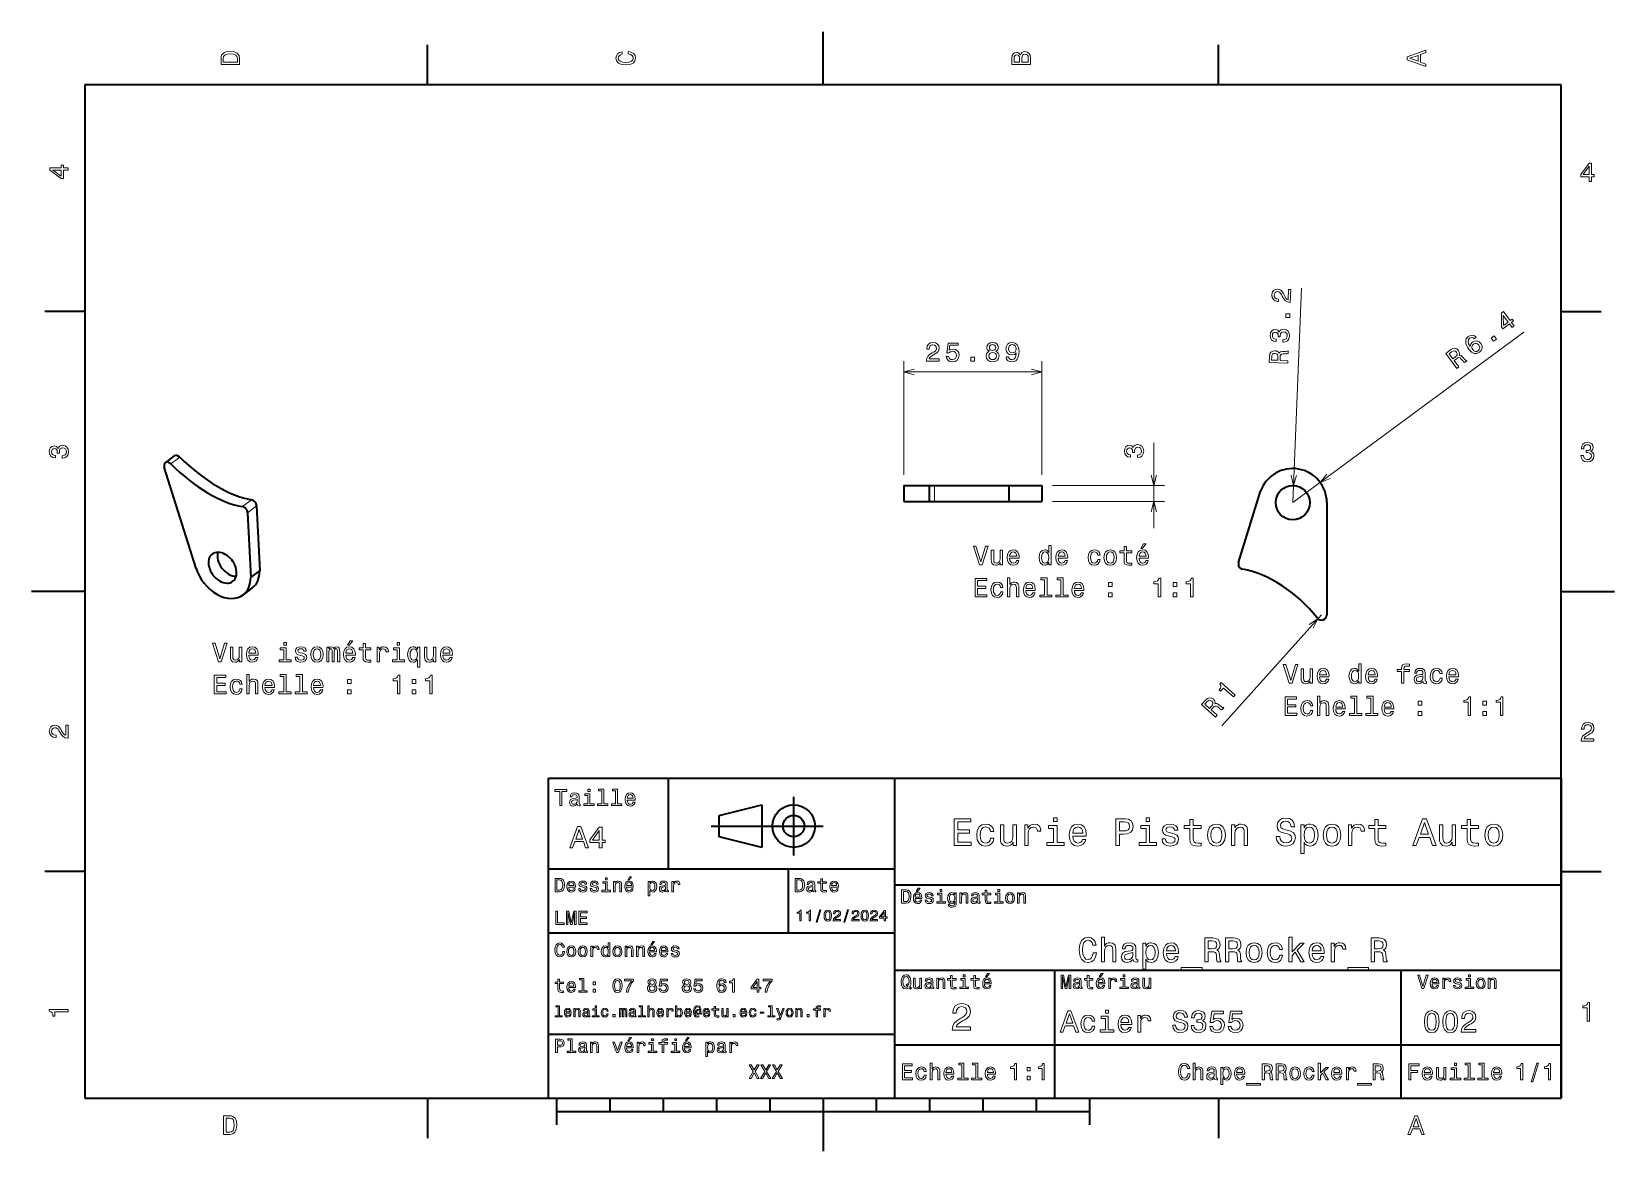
# Model space of a CAD drawing. Extents: x 0 to 297, y 0 to 210.
import ezdxf

# ---------------------------------------------------------------- set-up
doc = ezdxf.new("R2010")
doc.units = 0

msp = doc.modelspace()

# ---------------------------------------------------------------- linework, layer by layer
at = {"color": 7, "lineweight": 35, "ltscale": 0.25}
for p, q in [((148.5, 200), (148.5, 210)), ((10, 105), (0, 105)), ((287, 105), (297, 105)), ((192, 10), (192, 20)), ((148.5, 10), (148.5, 0))]:
    msp.add_line(p, q, dxfattribs=at)
at = {"color": 7, "lineweight": 35, "ltscale": 0.1875}
for p, q in [((74.300003, 200), (74.300003, 207.5)), ((222.699997, 200), (222.699997, 207.5)), ((10, 157.5), (2.5, 157.5)), ((287, 157.5), (294.5, 157.5)), ((10, 52.5), (2.5, 52.5)), ((287, 52.5), (294.5, 52.5)), ((74.300003, 10), (74.300003, 2.5)), ((222.699997, 10), (222.699997, 2.5))]:
    msp.add_line(p, q, dxfattribs=at)
at = {"color": 7, "lineweight": 35}
for p, q in [((287, 200), (10, 200)), ((10, 200), (10, 10)), ((287, 10), (287, 200)), ((243.04541, 121.6614), (243.04541, 100.640045)), ((97, 10), (97, 70)), ((97, 70), (287, 70)), ((162, 10), (162, 70)), ((287, 70), (287, 10)), ((127.5, 61), (148.5, 61)), ((97, 53), (162, 53)), ((162, 50), (287, 50)), ((97, 41), (162, 41)), ((162, 34), (287, 34)), ((257, 10), (257, 34)), ((97, 22), (162, 22)), ((162, 20), (287, 20)), ((10, 10), (287, 10)), ((97, 10), (287, 10)), ((98.5, 7.5), (198.5, 7.5))]:
    msp.add_line(p, q, dxfattribs=at)
at = {"color": 7, "lineweight": 13}
for p, q in [((236.645416, 121.6614), (238.306656, 161.875412)), ((236.645416, 121.6614), (280.021881, 153.63533)), ((163.650681, 126.872627), (163.650681, 148.174683)), ((163.650681, 146.174683), (189.53624, 146.174683)), ((189.53624, 126.872627), (189.53624, 148.174683)), ((191.53624, 124.872627), (212.5961, 124.872627)), ((191.53624, 121.872627), (212.5961, 121.872627)), ((242.04541, 100.640045), (223.362061, 79.82972))]:
    msp.add_line(p, q, dxfattribs=at)
at = {"color": 7, "lineweight": 13, "ltscale": 0.4009}
msp.add_line((210.5961, 116.872627), (210.5961, 132.908646), dxfattribs=at)
at = {"color": 7, "lineweight": 35, "ltscale": 0.497282}
msp.add_line((30.848885, 109.345032), (24.885139, 128.321259), dxfattribs=at)
at = {"color": 7, "lineweight": 35, "ltscale": 0.053089}
for p, q in [((26.741743, 130.423798), (25.054564, 129.134247)), ((41.11158, 107.602966), (42.798759, 108.892517)), ((41.393139, 105.667946), (39.705959, 104.378395))]:
    msp.add_line(p, q, dxfattribs=at)
at = {"color": 7, "lineweight": 13, "ltscale": 0.053089}
for p, q in [((27.775528, 130.210297), (26.088348, 128.920746)), ((41.244385, 122.206764), (39.557201, 120.917221)), ((42.217724, 121.064857), (40.530544, 119.775314))]:
    msp.add_line(p, q, dxfattribs=at)
at = {"color": 7, "lineweight": 35, "ltscale": 0.004256}
for p, q in [((163.650681, 124.872627), (163.820908, 124.872627)), ((163.650681, 121.872627), (163.820908, 121.872627))]:
    msp.add_line(p, q, dxfattribs=at)
at = {"color": 7, "lineweight": 35, "ltscale": 0.075}
for p, q in [((163.650681, 124.872627), (163.650681, 121.872627)), ((168.418137, 124.872627), (168.418137, 121.872627)), ((183.44429, 121.872627), (183.44429, 124.872627)), ((189.53624, 124.872627), (189.53624, 121.872627))]:
    msp.add_line(p, q, dxfattribs=at)
at = {"color": 7, "lineweight": 13, "ltscale": 0.075}
for p, q in [((163.820908, 124.872627), (163.820908, 121.872627)), ((169.418137, 124.872627), (169.418137, 121.872627))]:
    msp.add_line(p, q, dxfattribs=at)
at = {"color": 7, "lineweight": 35, "ltscale": 0.114923}
msp.add_line((163.820908, 124.872627), (168.417816, 124.872627), dxfattribs=at)
at = {"color": 7, "lineweight": 35, "ltscale": 0.025}
for p, q in [((168.418137, 124.872627), (169.418137, 124.872627)), ((168.418137, 121.872627), (169.418137, 121.872627))]:
    msp.add_line(p, q, dxfattribs=at)
at = {"color": 7, "lineweight": 35, "ltscale": 0.350654}
for p, q in [((169.418137, 124.872627), (183.44429, 124.872627)), ((169.418137, 121.872627), (183.44429, 121.872627)), ((226.483292, 110.446098), (230.629593, 123.845406))]:
    msp.add_line(p, q, dxfattribs=at)
at = {"color": 7, "lineweight": 35, "ltscale": 0.152299}
for p, q in [((183.44429, 124.872627), (189.53624, 124.872627)), ((183.44429, 121.872627), (189.53624, 121.872627))]:
    msp.add_line(p, q, dxfattribs=at)
at = {"color": 7, "lineweight": 35, "ltscale": 0.116029}
msp.add_line((163.820908, 121.872627), (168.462082, 121.872627), dxfattribs=at)
at = {"color": 7, "lineweight": 35, "ltscale": 0.304655}
for p, q in [((40.530544, 119.775314), (41.11158, 107.602966)), ((42.217724, 121.064857), (42.798759, 108.892517))]:
    msp.add_line(p, q, dxfattribs=at)
at = {"color": 7, "lineweight": 35, "ltscale": 0.425}
msp.add_line((119.5, 53), (119.5, 70), dxfattribs=at)
at = {"color": 7, "lineweight": 35, "ltscale": 0.275}
msp.add_line((143, 55.5), (143, 66.5), dxfattribs=at)
at = {"color": 7, "lineweight": 35, "ltscale": 0.206155}
for p, q in [((129, 63), (137, 65)), ((137, 57), (129, 59))]:
    msp.add_line(p, q, dxfattribs=at)
at = {"color": 7, "lineweight": 35, "ltscale": 0.1}
msp.add_line((129, 59), (129, 63), dxfattribs=at)
at = {"color": 7, "lineweight": 35, "ltscale": 0.2}
msp.add_line((137, 65), (137, 57), dxfattribs=at)
at = {"color": 7, "lineweight": 35, "ltscale": 0.3}
msp.add_line((142, 41), (142, 53), dxfattribs=at)
at = {"color": 7, "lineweight": 35, "ltscale": 0.35}
msp.add_line((192, 20), (192, 34), dxfattribs=at)
at = {"color": 7, "lineweight": 35, "ltscale": 0.125}
for p, q in [((98.5, 10), (98.5, 5)), ((198.5, 10), (198.5, 5))]:
    msp.add_line(p, q, dxfattribs=at)
at = {"color": 7, "lineweight": 35, "ltscale": 0.0625}
for p, q in [((108.5, 10), (108.5, 7.5)), ((118.5, 10), (118.5, 7.5)), ((128.5, 10), (128.5, 7.5)), ((138.5, 10), (138.5, 7.5)), ((158.5, 10), (158.5, 7.5)), ((168.5, 10), (168.5, 7.5)), ((178.5, 10), (178.5, 7.5)), ((188.5, 10), (188.5, 7.5))]:
    msp.add_line(p, q, dxfattribs=at)
at = {"color": 7, "lineweight": 13}
for points in [[(35.533215, 204.994965), (35.533215, 203.829971), (39.033215, 203.829971), (39.033215, 204.994965), (38.922264, 205.544678), (38.584366, 205.953171), (38.034657, 206.205338), (37.283215, 206.296112), (36.516644, 206.215424), (36.21405, 206.114563), (35.971977, 205.973343), (35.644165, 205.56485), (35.563473, 205.297562)], [(35.951801, 204.959656), (36.027451, 205.342941), (36.259438, 205.605194), (36.672985, 205.761536), (37.283215, 205.811966), (37.873272, 205.756485), (38.286816, 205.600143), (38.533936, 205.332855), (38.614628, 204.959656), (38.614628, 204.298996), (35.951801, 204.298996)], [(111.93206, 205.817017), (112.35569, 205.716141), (112.658287, 205.549713), (112.844887, 205.317734), (112.905403, 205.045395), (112.814629, 204.71759), (112.54229, 204.460388), (112.098488, 204.28891), (111.483215, 204.233429), (110.872986, 204.28891), (110.424141, 204.455338), (110.151802, 204.71254), (110.055984, 205.045395), (110.106415, 205.287476), (110.247627, 205.494247), (110.474571, 205.655624), (110.787247, 205.766571), (110.787247, 206.245682), (110.308144, 206.094391), (109.94503, 205.832138), (109.718086, 205.474075), (109.637398, 205.045395), (109.763474, 204.510818), (110.116501, 204.10231), (110.696472, 203.840057), (111.483215, 203.749283), (112.269958, 203.840057), (112.84993, 204.10231), (113.208, 204.510818), (113.329041, 205.045395), (113.233215, 205.51442), (112.965927, 205.892654), (112.527161, 206.159943), (111.93206, 206.301163)], [(185.542007, 205.630417), (185.249496, 205.983429), (185.052811, 206.074219), (184.81073, 206.104477), (184.432495, 206.03891), (184.160156, 205.842224), (183.993729, 205.524506), (183.933212, 205.080704), (183.933212, 203.835022), (187.433212, 203.835022), (187.433212, 205.151306), (187.36261, 205.620331), (187.155838, 205.968307), (186.828018, 206.185165), (186.384216, 206.260818), (186.08667, 206.215424), (185.839554, 206.094391), (185.65799, 205.897705)], [(185.385666, 204.984879), (185.385666, 204.298996), (184.351807, 204.298996), (184.351807, 205.025223), (184.382065, 205.297562), (184.472839, 205.489197), (184.629181, 205.605194), (184.86116, 205.645538), (185.093155, 205.600143), (185.254532, 205.479111), (185.355408, 205.272339)], [(187.014618, 205.095825), (187.014618, 204.298996), (185.809296, 204.298996), (185.809296, 205.050446), (185.844589, 205.368164), (185.9505, 205.595108), (186.132065, 205.731277), (186.394302, 205.776657), (186.671692, 205.731277), (186.863327, 205.605194), (186.979324, 205.393372)], [(261.633209, 203.466858), (261.633209, 203.930847), (260.604401, 204.298996), (260.604401, 205.695969), (261.633209, 206.064133), (261.633209, 206.538193), (258.128174, 205.257217), (258.128174, 204.742798)], [(260.17572, 204.460388), (258.632477, 205), (260.17572, 205.539627)], [(6.833213, 184.02739), (6.833213, 184.481277), (5.965778, 184.481277), (5.965778, 184.98056), (5.56232, 184.98056), (5.56232, 184.481277), (3.408862, 184.481277), (3.408862, 184.022339), (5.521974, 182.489197), (5.965778, 182.489197), (5.965778, 184.02739)], [(292.277374, 181.916794), (292.731262, 181.916794), (292.731262, 182.784225), (293.23056, 182.784225), (293.23056, 183.187683), (292.731262, 183.187683), (292.731262, 185.341141), (292.272339, 185.341141), (290.739197, 183.228027), (290.739197, 182.784225), (292.277374, 182.784225)], [(291.162842, 183.187683), (292.277374, 184.756134), (292.277374, 183.187683)], [(5.56232, 182.912827), (3.993876, 184.02739), (5.56232, 184.02739)], [(236.194916, 159.211746), (236.294205, 161.615311), (235.860855, 161.633209), (235.782379, 159.733536), (235.549927, 159.849136), (235.360901, 160.038666), (235.02623, 160.612762), (234.887344, 160.916306), (234.684418, 161.257828), (234.442245, 161.505066), (234.150574, 161.653397), (233.815048, 161.717728), (233.388245, 161.649551), (233.045883, 161.426453), (232.81926, 161.072403), (232.724319, 160.606903), (232.789993, 160.119629), (233.011627, 159.742004), (233.379776, 159.489563), (233.87529, 159.388336), (233.945831, 159.385406), (233.964783, 159.843964), (233.924469, 159.845627), (233.583694, 159.905121), (233.337372, 160.05159), (233.185074, 160.274918), (233.14151, 160.564423), (233.203979, 160.854614), (233.338898, 161.066071), (233.541245, 161.199051), (233.790237, 161.239243), (234.020569, 161.194397), (234.213135, 161.09053), (234.377792, 160.922211), (234.519806, 160.694244), (234.668762, 160.390289), (234.960785, 159.883575), (235.278992, 159.522156), (235.673569, 159.298904), (236.179794, 159.212372)], [(277.836548, 154.509094), (278.201904, 154.778412), (277.687195, 155.476654), (278.089111, 155.772888), (277.849701, 156.097656), (277.447815, 155.801407), (276.170074, 157.534821), (275.800659, 157.262512), (275.820374, 154.651886), (276.083679, 154.294647), (277.321838, 155.207336)], [(236.077133, 156.360718), (236.105865, 157.056091), (235.355057, 157.087112), (235.32634, 156.391739)], [(276.185303, 154.870773), (276.151825, 156.794601), (277.082458, 155.532089)], [(167.890869, 148.174683), (170.296494, 148.174683), (170.296494, 148.608398), (168.395187, 148.608398), (168.501099, 148.845428), (168.682648, 149.042114), (169.242447, 149.400177), (169.540009, 149.551483), (169.872864, 149.768341), (170.109894, 150.020508), (170.246063, 150.318054), (170.296494, 150.655945), (170.210754, 151.079575), (169.973724, 151.41243), (169.610611, 151.624237), (169.141586, 151.69989), (168.65744, 151.614166), (168.289276, 151.377136), (168.052246, 150.998886), (167.971558, 150.499603), (167.971558, 150.429001), (168.430496, 150.429001), (168.430496, 150.469345), (168.475876, 150.812286), (168.612045, 151.064453), (168.828903, 151.22583), (169.116379, 151.281311), (169.408875, 151.230865), (169.625732, 151.104797), (169.766953, 150.908112), (169.817383, 150.660995), (169.782074, 150.429001), (169.686264, 150.232315), (169.524872, 150.060852), (169.302979, 149.909546), (169.005417, 149.748169), (168.511185, 149.435486), (168.163208, 149.102631), (167.956436, 148.699173), (167.890869, 148.189804)], [(171.60672, 149.087494), (171.717667, 148.67395), (171.964783, 148.351196), (172.327896, 148.14946), (172.79187, 148.073822), (173.301239, 148.164597), (173.699661, 148.411713), (173.951813, 148.805084), (174.047638, 149.309402), (173.961899, 149.778427), (173.719833, 150.146576), (173.341583, 150.383606), (172.852402, 150.469345), (172.474152, 150.408829), (172.181641, 150.242401), (172.322861, 151.185486), (173.856003, 151.185486), (173.856003, 151.59903), (171.984955, 151.59903), (171.707581, 149.743118), (172.111038, 149.743118), (172.403549, 149.980164), (172.776749, 150.065887), (173.099518, 150.010406), (173.346634, 149.84903), (173.502975, 149.601913), (173.558441, 149.28418), (173.502975, 148.966461), (173.341583, 148.719345), (173.094467, 148.563004), (172.776749, 148.507538), (172.50946, 148.542831), (172.302689, 148.658829), (172.151382, 148.840393), (172.075745, 149.087494)], [(179.704117, 150.060852), (179.446915, 149.919632), (179.270401, 149.722946), (179.159454, 149.47583), (179.124146, 149.178284), (179.204849, 148.729431), (179.436829, 148.381454), (179.815079, 148.159546), (180.329483, 148.073822), (180.838852, 148.159546), (181.217087, 148.381454), (181.449081, 148.729431), (181.534821, 149.178284), (181.494476, 149.47583), (181.388565, 149.722946), (181.207001, 149.919632), (180.954849, 150.060852), (181.15657, 150.181885), (181.297791, 150.348312), (181.383514, 150.550034), (181.413773, 150.79715), (181.333084, 151.155228), (181.121277, 151.442688), (180.778336, 151.629288), (180.329483, 151.69989), (179.875595, 151.629288), (179.532654, 151.442688), (179.315796, 151.155228), (179.240143, 150.79715), (179.265366, 150.550034), (179.351105, 150.348312)], [(182.855133, 149.042114), (182.930786, 148.643707), (183.147644, 148.33606), (183.490585, 148.144424), (183.944473, 148.073822), (184.24202, 148.109116), (184.509308, 148.19989), (184.736252, 148.356232), (184.927902, 148.57814), (185.079193, 148.855515), (185.190155, 149.198456), (185.255707, 149.591827), (185.28093, 150.045715), (185.19519, 150.756805), (184.948074, 151.27626), (184.554703, 151.588943), (184.015076, 151.69989), (183.520844, 151.609116), (183.147644, 151.367035), (182.905563, 150.993835), (182.824875, 150.524826), (182.905563, 150.04068), (183.142593, 149.672516), (183.495621, 149.440521), (183.944473, 149.364883), (184.418533, 149.460693), (184.776596, 149.753204), (184.695908, 149.193405), (184.534531, 148.794998), (184.287415, 148.557968), (183.949509, 148.482315), (183.687271, 148.517624), (183.495621, 148.628571), (183.369537, 148.805084), (183.319107, 149.042114)], [(234.786346, 151.751129), (234.821625, 151.74968), (235.308685, 151.810318), (235.681274, 152.032166), (235.928467, 152.395462), (236.034531, 152.885742), (235.97052, 153.41333), (235.765045, 153.815521), (235.422729, 154.082047), (234.972977, 154.191483), (234.674011, 154.163452), (234.427567, 154.062592), (234.233627, 153.888885), (234.087585, 153.652634), (233.82901, 153.991409), (233.400452, 154.125214), (233.004288, 154.065857), (232.698044, 153.861465), (232.49704, 153.516449), (232.411545, 153.035416), (232.473434, 152.578583), (232.680786, 152.221725), (233.024139, 151.980408), (233.489639, 151.885468), (233.524918, 151.884003), (233.543442, 152.332474), (233.22261, 152.386108), (232.996231, 152.526688), (232.863892, 152.744156), (232.825775, 153.043533), (232.876907, 153.303894), (232.990646, 153.490997), (233.166748, 153.599823), (233.400421, 153.63559), (233.645447, 153.580048), (233.806732, 153.45224), (233.898773, 153.23645), (233.917145, 152.947968), (233.903992, 152.751663), (234.302063, 152.735229), (234.302185, 152.982544), (234.360641, 153.298126), (234.491364, 153.529953), (234.69371, 153.662933), (234.952774, 153.702698), (235.242752, 153.635208), (235.453384, 153.480118), (235.579865, 153.242706), (235.612518, 152.933456), (235.549011, 152.618088), (235.38826, 152.392548), (235.140366, 152.256409), (234.805496, 152.214722)], [(271.055817, 152.687347), (270.736298, 152.95932), (270.378143, 153.071213), (269.988373, 153.022003), (269.592255, 152.811447), (269.373688, 152.606476), (269.223511, 152.37674), (269.133575, 152.116226), (269.110992, 151.823898), (269.153778, 151.510849), (269.264954, 151.173035), (269.444519, 150.81044), (269.694611, 150.437164), (270.184479, 149.9086), (270.69162, 149.637085), (271.197845, 149.621796), (271.699127, 149.859726), (272.039032, 150.223053), (272.198792, 150.635284), (272.172211, 151.07933), (271.95993, 151.511795), (271.606659, 151.846588), (271.201477, 152.00528), (270.775604, 151.979553), (270.370483, 151.781189), (270.044678, 151.41571), (269.927002, 150.971863), (269.658752, 151.463287), (269.552246, 151.879761), (269.610535, 152.217178), (269.838684, 152.485611), (270.065613, 152.602753), (270.282715, 152.631226), (270.488922, 152.56395), (270.682343, 152.412048)], [(271.569153, 151.217484), (271.713013, 150.928818), (271.742981, 150.650162), (271.656067, 150.385605), (271.458649, 150.177429), (271.189209, 150.041473), (270.913788, 150.032669), (270.652405, 150.140747), (270.427368, 150.369568), (270.28244, 150.651184), (270.255463, 150.925766), (270.352417, 151.185196), (270.571198, 151.41539), (270.823334, 151.532318), (271.084656, 151.543259), (271.338989, 151.436249)], [(274.325867, 151.92128), (274.886078, 152.334229), (274.440216, 152.939087), (273.880005, 152.526154)], [(176.245483, 148.174683), (176.941437, 148.174683), (176.941437, 148.926117), (176.245483, 148.926117)], [(179.608307, 149.18837), (179.653687, 149.455658), (179.799942, 149.657379), (180.026886, 149.788513), (180.329483, 149.833893), (180.627029, 149.788513), (180.853973, 149.657379), (181.000229, 149.455658), (181.050659, 149.18837), (181.000229, 148.900909), (180.853973, 148.684052), (180.627029, 148.542831), (180.329483, 148.497437), (180.026886, 148.542831), (179.799942, 148.684052), (179.653687, 148.900909)], [(179.719254, 150.756805), (179.759598, 150.978714), (179.88063, 151.150177), (180.072281, 151.256088), (180.329483, 151.296432), (180.58165, 151.256088), (180.773285, 151.150177), (180.894333, 150.978714), (180.939713, 150.756805), (180.894333, 150.529861), (180.773285, 150.353348), (180.58165, 150.237366), (180.329483, 150.202057), (180.072281, 150.242401), (179.88063, 150.353348), (179.759598, 150.529861)], [(183.314072, 150.529861), (183.364502, 150.842545), (183.505707, 151.089661), (183.727615, 151.246002), (184.015076, 151.301483), (184.312622, 151.246002), (184.539566, 151.089661), (184.680786, 150.847595), (184.736252, 150.534912), (184.680786, 150.217194), (184.539566, 149.980164), (184.307587, 149.833893), (183.999939, 149.783478), (183.722565, 149.833893), (183.505707, 149.980164), (183.364502, 150.212143)], [(235.724289, 147.819305), (235.743652, 148.287918), (234.267242, 148.348907), (234.287018, 148.827606), (234.316711, 149.179718), (234.396408, 149.398514), (234.567688, 149.512573), (234.867065, 149.55069), (235.321609, 149.557144), (235.620163, 149.575104), (235.799011, 149.628281), (235.820877, 150.157364), (235.725128, 150.161316), (235.579254, 150.051254), (235.315567, 150.021774), (234.749756, 150.009811), (234.327988, 149.941422), (234.192184, 149.830948), (234.088943, 149.653503), (233.971298, 149.86026), (233.800766, 150.008636), (233.582794, 150.10849), (233.316986, 150.14975), (232.890808, 150.096695), (232.565018, 149.908249), (232.359802, 149.583588), (232.275558, 149.132797), (232.227264, 147.96376)], [(232.698456, 148.9841), (232.741394, 149.290222), (232.846085, 149.50293), (233.028061, 149.631699), (233.307083, 149.665604), (233.59726, 149.603149), (233.768005, 149.459808), (233.849121, 149.224274), (233.861206, 148.905777), (233.838928, 148.366608), (232.674942, 148.414688)], [(267.444611, 146.848923), (267.822144, 147.127228), (266.945374, 148.316666), (267.331055, 148.600937), (267.624176, 148.798233), (267.844696, 148.873062), (268.040863, 148.810913), (268.258026, 148.601318), (268.547638, 148.250931), (268.748535, 148.029373), (268.901978, 147.923187), (269.328247, 148.237396), (269.271393, 148.314529), (269.094238, 148.359375), (268.906158, 148.546524), (268.542572, 148.98024), (268.225189, 149.266312), (268.054016, 149.30304), (267.851044, 149.272446), (267.938599, 149.493622), (267.94754, 149.719498), (267.888947, 149.951981), (267.7547, 150.185089), (267.446503, 150.484192), (267.095612, 150.620255), (266.713959, 150.577011), (266.309723, 150.360474), (265.367889, 149.666245)], [(266.458527, 149.937607), (266.724091, 150.095795), (266.955505, 150.147339), (267.169861, 150.086044), (267.370972, 149.889709), (267.503937, 149.624329), (267.499054, 149.401443), (267.36618, 149.19072), (267.125397, 148.981903), (266.69104, 148.661728), (265.999786, 149.599472)], [(5.73379, 129.979111), (5.769093, 129.979111), (6.253242, 130.059799), (6.616354, 130.296829), (6.848343, 130.670029), (6.934078, 131.164276), (6.848343, 131.688766), (6.626441, 132.082138), (6.273415, 132.334305), (5.819525, 132.425079), (5.521974, 132.384735), (5.279899, 132.273788), (5.0933, 132.092224), (4.957133, 131.850143), (4.684798, 132.177963), (4.251081, 132.293961), (3.857709, 132.218307), (3.560158, 132.00145), (3.373559, 131.648422), (3.307997, 131.164276), (3.388689, 130.710388), (3.610591, 130.362396), (3.963617, 130.135452), (4.432637, 130.059799), (4.46794, 130.059799), (4.46794, 130.508652), (4.145173, 130.548996), (3.913184, 130.680115), (3.771974, 130.891937), (3.721542, 131.189484), (3.761888, 131.451736), (3.867795, 131.643372), (4.039265, 131.759369), (4.271254, 131.804764), (4.518372, 131.759369), (4.684798, 131.638336), (4.785663, 131.426514), (4.815922, 131.139053), (4.810879, 130.942368), (5.209294, 130.942368), (5.199208, 131.189484), (5.244596, 131.507217), (5.365634, 131.744247), (5.56232, 131.885452), (5.819525, 131.935883), (6.112032, 131.880417), (6.328891, 131.734161), (6.465058, 131.502167), (6.510447, 131.194534), (6.460014, 130.876801), (6.308718, 130.644821), (6.066643, 130.498566), (5.73379, 130.443085)], [(207.496674, 130.119751), (207.531982, 130.119751), (208.016129, 130.200439), (208.379242, 130.437469), (208.611237, 130.810669), (208.69696, 131.304901), (208.611237, 131.829407), (208.389328, 132.222778), (208.036301, 132.47493), (207.582413, 132.565704), (207.284866, 132.52536), (207.042786, 132.414413), (206.856186, 132.232849), (206.720016, 131.990784), (206.447693, 132.318588), (206.013977, 132.434586), (205.620605, 132.358948), (205.323044, 132.142075), (205.136444, 131.789063), (205.070892, 131.304901), (205.151581, 130.851013), (205.373474, 130.503021), (205.726501, 130.276093), (206.195526, 130.200439), (206.230835, 130.200439), (206.230835, 130.649292), (205.908066, 130.689636), (205.676071, 130.820755), (205.534866, 131.032562), (205.484436, 131.330124), (205.52478, 131.592377), (205.630692, 131.784012), (205.802155, 131.900009), (206.034149, 131.945389), (206.281265, 131.900009), (206.447693, 131.778961), (206.548553, 131.567154), (206.578812, 131.279694), (206.573761, 131.083008), (206.972183, 131.083008), (206.962097, 131.330124), (207.007492, 131.647842), (207.128525, 131.884872), (207.325211, 132.026093), (207.582413, 132.076523), (207.874924, 132.021042), (208.091782, 131.874786), (208.227951, 131.642792), (208.273331, 131.335159), (208.2229, 131.017441), (208.071609, 130.785446), (207.829529, 130.639191), (207.496674, 130.583725)], [(290.729126, 130.51622), (290.729126, 130.480911), (290.809814, 129.996765), (291.046844, 129.633652), (291.420044, 129.401657), (291.914276, 129.315933), (292.438782, 129.401657), (292.832153, 129.623566), (293.08429, 129.976593), (293.175079, 130.430481), (293.134735, 130.728027), (293.023773, 130.970108), (292.842224, 131.156708), (292.600159, 131.292877), (292.927948, 131.565216), (293.043945, 131.998932), (292.968292, 132.392303), (292.751434, 132.68985), (292.398407, 132.87645), (291.914276, 132.942017), (291.460388, 132.861313), (291.112396, 132.63942), (290.885468, 132.286392), (290.809814, 131.817368), (290.809814, 131.782074), (291.258636, 131.782074), (291.299011, 132.104828), (291.430115, 132.336823), (291.641937, 132.478027), (291.939484, 132.528473), (292.201721, 132.488113), (292.393372, 132.382217), (292.509369, 132.210739), (292.554749, 131.97876), (292.509369, 131.731628), (292.388336, 131.565216), (292.176514, 131.46434), (291.889069, 131.434082), (291.692383, 131.439133), (291.692383, 131.04071), (291.939484, 131.050797), (292.257202, 131.005417), (292.494232, 130.884369), (292.635468, 130.687683), (292.685883, 130.430481), (292.630402, 130.13797), (292.484161, 129.921112), (292.252167, 129.784943), (291.944519, 129.739563), (291.626801, 129.789993), (291.394806, 129.941284), (291.248566, 130.183365), (291.193085, 130.51622)], [(178.988998, 113.521042), (178.111465, 110.540497), (177.20874, 113.521042), (176.72963, 113.521042), (177.859314, 110.015999), (178.363632, 110.015999), (179.468094, 113.521042)], [(190.875885, 110.434586), (190.875885, 110.015999), (191.319687, 110.015999), (191.319687, 113.637039), (190.88092, 113.637039), (190.88092, 112.310669), (190.54303, 112.693954), (190.336258, 112.784729), (190.099228, 112.82003), (189.670547, 112.71917), (189.337692, 112.436745), (189.120834, 111.982857), (189.045197, 111.372627), (189.120834, 110.762398), (189.337692, 110.303459), (189.670547, 110.015999), (190.099228, 109.920181), (190.336258, 109.955482), (190.548065, 110.046257)], [(204.986832, 112.255196), (204.986832, 110.898567), (205.01709, 110.459801), (205.158295, 110.157211), (205.44072, 109.980698), (205.91983, 109.920181), (206.444321, 109.945396), (206.444321, 110.328682), (206.061035, 110.298416), (205.713058, 110.338768), (205.526459, 110.464844), (205.44577, 110.676659), (205.430634, 110.974213), (205.430634, 112.255196), (206.444321, 112.255196), (206.444321, 112.63343), (205.430634, 112.63343), (205.430634, 113.425224), (204.986832, 113.425224), (204.986832, 112.63343), (204.220261, 112.63343), (204.220261, 112.255196)], [(208.123718, 113.092369), (208.421265, 113.092369), (209.122284, 113.949715), (208.628036, 113.949715)], [(182.191437, 112.724213), (181.747635, 112.724213), (181.747635, 111.160812), (181.697205, 110.797699), (181.550949, 110.535454), (181.324005, 110.374069), (181.026459, 110.323639), (180.789429, 110.363983), (180.638123, 110.485016), (180.552399, 110.691788), (180.532227, 110.984299), (180.532227, 112.724213), (180.088409, 112.724213), (180.088409, 110.943954), (180.103546, 110.585884), (180.199371, 110.28833), (180.491882, 110.015999), (180.960892, 109.920181), (181.213058, 109.955482), (181.429916, 110.046257), (181.616516, 110.202599), (181.767807, 110.429543), (181.767807, 110.015999), (182.191437, 110.015999)], [(183.527893, 111.241501), (185.303116, 111.241501), (185.308151, 111.448273), (185.227463, 112.028244), (185.005569, 112.461967), (184.652542, 112.724213), (184.183517, 112.82003), (183.724579, 112.71917), (183.371552, 112.436745), (183.144608, 111.977814), (183.063919, 111.372627), (183.139572, 110.752312), (183.366516, 110.298416), (183.714493, 110.015999), (184.168396, 109.920181), (184.561768, 109.985741), (184.884521, 110.157211), (185.121552, 110.429543), (185.257721, 110.792656), (184.81897, 110.792656), (184.72818, 110.590927), (184.597061, 110.439629), (184.223862, 110.318596), (183.936401, 110.374069), (183.719543, 110.550583), (183.578323, 110.838043), (183.527893, 111.226372)], [(183.527893, 111.6147), (183.583374, 111.962685), (183.719543, 112.219887), (183.926315, 112.376228), (184.198654, 112.431702), (184.465942, 112.376228), (184.672714, 112.219887), (184.798798, 111.962685), (184.844177, 111.6147)], [(190.174866, 112.421616), (190.467377, 112.351013), (190.689285, 112.154327), (190.820404, 111.826515), (190.870834, 111.372627), (190.820404, 110.913696), (190.689285, 110.585884), (190.467377, 110.384155), (190.174866, 110.318596), (189.897491, 110.384155), (189.685684, 110.585884), (189.544464, 110.918739), (189.499084, 111.372627), (189.544464, 111.821472), (189.685684, 112.149284), (189.897491, 112.351013)], [(192.635971, 111.241501), (194.411179, 111.241501), (194.416229, 111.448273), (194.335541, 112.028244), (194.113632, 112.461967), (193.760605, 112.724213), (193.291595, 112.82003), (192.832657, 112.71917), (192.47963, 112.436745), (192.252686, 111.977814), (192.171997, 111.372627), (192.247635, 110.752312), (192.474579, 110.298416), (192.822571, 110.015999), (193.276459, 109.920181), (193.66983, 109.985741), (193.992599, 110.157211), (194.22963, 110.429543), (194.365799, 110.792656), (193.927032, 110.792656), (193.836258, 110.590927), (193.705139, 110.439629), (193.33194, 110.318596), (193.044464, 110.374069), (192.827606, 110.550583), (192.686401, 110.838043), (192.635971, 111.226372)], [(192.635971, 111.6147), (192.691437, 111.962685), (192.827606, 112.219887), (193.034378, 112.376228), (193.306717, 112.431702), (193.574005, 112.376228), (193.780777, 112.219887), (193.90686, 111.962685), (193.952255, 111.6147)], [(200.044464, 111.826515), (200.483231, 111.826515), (200.392456, 112.229973), (200.175598, 112.547699), (199.837692, 112.744385), (199.398941, 112.82003), (198.914795, 112.71917), (198.546631, 112.436745), (198.314636, 111.977814), (198.233948, 111.362541), (198.309601, 110.752312), (198.536545, 110.298416), (198.894623, 110.015999), (199.383804, 109.920181), (199.81752, 109.995827), (200.155426, 110.207642), (200.387405, 110.540497), (200.488281, 110.984299), (200.064636, 110.984299), (199.988998, 110.701881), (199.847778, 110.490059), (199.646057, 110.35894), (199.398941, 110.318596), (199.091309, 110.384155), (198.8694, 110.585884), (198.733231, 110.913696), (198.687836, 111.37767), (198.733231, 111.831558), (198.874435, 112.15937), (199.101379, 112.361099), (199.398941, 112.431702), (199.661179, 112.386314), (199.857864, 112.270325), (199.988998, 112.078682)], [(201.224579, 111.367584), (201.305283, 110.752312), (201.537262, 110.298416), (201.905426, 110.015999), (202.399658, 109.920181), (202.888855, 110.015999), (203.257004, 110.293373), (203.488998, 110.747269), (203.574722, 111.367584), (203.488998, 111.982857), (203.257004, 112.441788), (202.888855, 112.71917), (202.399658, 112.82003), (201.905426, 112.71917), (201.537262, 112.436745), (201.305283, 111.982857)], [(201.678467, 111.372627), (201.723862, 111.826515), (201.865082, 112.154327), (202.092026, 112.356056), (202.399658, 112.426659), (202.702255, 112.356056), (202.929199, 112.15937), (203.070404, 111.826515), (203.120834, 111.372627), (203.070404, 110.913696), (202.929199, 110.580841), (202.702255, 110.379112), (202.399658, 110.313553), (202.092026, 110.379112), (201.865082, 110.580841), (201.723862, 110.913696)], [(207.816086, 111.241501), (209.591293, 111.241501), (209.596344, 111.448273), (209.515656, 112.028244), (209.293747, 112.461967), (208.94072, 112.724213), (208.471695, 112.82003), (208.012772, 112.71917), (207.659744, 112.436745), (207.4328, 111.977814), (207.352112, 111.372627), (207.42775, 110.752312), (207.654694, 110.298416), (208.002686, 110.015999), (208.456573, 109.920181), (208.849945, 109.985741), (209.172714, 110.157211), (209.409744, 110.429543), (209.545914, 110.792656), (209.107147, 110.792656), (209.016373, 110.590927), (208.885254, 110.439629), (208.512054, 110.318596), (208.224579, 110.374069), (208.007721, 110.550583), (207.866516, 110.838043), (207.816086, 111.226372)], [(207.816086, 111.6147), (207.871552, 111.962685), (208.007721, 112.219887), (208.214493, 112.376228), (208.486832, 112.431702), (208.75412, 112.376228), (208.960892, 112.219887), (209.086975, 111.962685), (209.132355, 111.6147)], [(177.052399, 103.96917), (179.271408, 103.96917), (179.271408, 104.392799), (177.516373, 104.392799), (177.516373, 105.577957), (179.079773, 105.577957), (179.079773, 105.996544), (177.516373, 105.996544), (177.516373, 107.04554), (179.231064, 107.04554), (179.231064, 107.46917), (177.052399, 107.46917)], [(183.139572, 103.96917), (183.583374, 103.96917), (183.583374, 105.53257), (183.628769, 105.89064), (183.775009, 106.152885), (184.001968, 106.31427), (184.30455, 106.374786), (184.546631, 106.324356), (184.697922, 106.188187), (184.773575, 105.961243), (184.798798, 105.658653), (184.798798, 103.96917), (185.242599, 103.96917), (185.242599, 105.749428), (185.222427, 106.107498), (185.131638, 106.405052), (184.834091, 106.677383), (184.370117, 106.773201), (184.11795, 106.7379), (183.901093, 106.642082), (183.719543, 106.490784), (183.583374, 106.284012), (183.583374, 107.59021), (183.139572, 107.59021)], [(190.094177, 107.21701), (190.094177, 104.342369), (189.181351, 104.342369), (189.181351, 103.96917), (191.44577, 103.96917), (191.44577, 104.342369), (190.537979, 104.342369), (190.537979, 107.59021), (189.398209, 107.59021), (189.398209, 107.21701)], [(193.130203, 107.21701), (193.130203, 104.342369), (192.217377, 104.342369), (192.217377, 103.96917), (194.481781, 103.96917), (194.481781, 104.342369), (193.574005, 104.342369), (193.574005, 107.59021), (192.434235, 107.59021), (192.434235, 107.21701)], [(211.416946, 103.96917), (211.875885, 103.96917), (211.875885, 107.494385), (211.532944, 107.494385), (211.442169, 107.186752), (211.260605, 106.97998), (210.983231, 106.85894), (210.599945, 106.818596), (210.599945, 106.460526), (211.416946, 106.460526)], [(217.488983, 103.96917), (217.947922, 103.96917), (217.947922, 107.494385), (217.60498, 107.494385), (217.514206, 107.186752), (217.332642, 106.97998), (217.055267, 106.85894), (216.671982, 106.818596), (216.671982, 106.460526), (217.488983, 106.460526)], [(181.828323, 105.779686), (182.26709, 105.779686), (182.176315, 106.183144), (181.959457, 106.50087), (181.621552, 106.697556), (181.1828, 106.773201), (180.698654, 106.67234), (180.33049, 106.389915), (180.098511, 105.930984), (180.017807, 105.315712), (180.09346, 104.705482), (180.320404, 104.251587), (180.678467, 103.96917), (181.167664, 103.873352), (181.601379, 103.948997), (181.939285, 104.160812), (182.171265, 104.493668), (182.272141, 104.937469), (181.848511, 104.937469), (181.772858, 104.655052), (181.631638, 104.44323), (181.429916, 104.312111), (181.1828, 104.271767), (180.875168, 104.337326), (180.653259, 104.539055), (180.51709, 104.866867), (180.471695, 105.330841), (180.51709, 105.784729), (180.658295, 106.112541), (180.885254, 106.31427), (181.1828, 106.384872), (181.445038, 106.339485), (181.641724, 106.223495), (181.772858, 106.031853)], [(186.563919, 105.194672), (188.339142, 105.194672), (188.344177, 105.401443), (188.263489, 105.981415), (188.04158, 106.415138), (187.688568, 106.677383), (187.219543, 106.773201), (186.760605, 106.67234), (186.407578, 106.389915), (186.180634, 105.930984), (186.099945, 105.325798), (186.175598, 104.705482), (186.402542, 104.251587), (186.750519, 103.96917), (187.204407, 103.873352), (187.597778, 103.938911), (187.920547, 104.110382), (188.157578, 104.382713), (188.293747, 104.745827), (187.85498, 104.745827), (187.764206, 104.544098), (187.633087, 104.392799), (187.259888, 104.271767), (186.972427, 104.32724), (186.755569, 104.503754), (186.614349, 104.791214), (186.563919, 105.179543)], [(186.563919, 105.567871), (186.6194, 105.915855), (186.755569, 106.173058), (186.962341, 106.329399), (187.234665, 106.384872), (187.501968, 106.329399), (187.70874, 106.173058), (187.834808, 105.915855), (187.880203, 105.567871)], [(195.671997, 105.194672), (197.447205, 105.194672), (197.452255, 105.401443), (197.371552, 105.981415), (197.149658, 106.415138), (196.796631, 106.677383), (196.327606, 106.773201), (195.868683, 106.67234), (195.515656, 106.389915), (195.288712, 105.930984), (195.208008, 105.325798), (195.283661, 104.705482), (195.510605, 104.251587), (195.858597, 103.96917), (196.312485, 103.873352), (196.705856, 103.938911), (197.028625, 104.110382), (197.265656, 104.382713), (197.401825, 104.745827), (196.963058, 104.745827), (196.872284, 104.544098), (196.74115, 104.392799), (196.36795, 104.271767), (196.08049, 104.32724), (195.863632, 104.503754), (195.722427, 104.791214), (195.671997, 105.179543)], [(195.671997, 105.567871), (195.727463, 105.915855), (195.863632, 106.173058), (196.070404, 106.329399), (196.342743, 106.384872), (196.610031, 106.329399), (196.816803, 106.173058), (196.942886, 105.915855), (196.988281, 105.567871)], [(202.051666, 105.925941), (202.747635, 105.925941), (202.747635, 106.677383), (202.051666, 106.677383)], [(202.051666, 103.96917), (202.747635, 103.96917), (202.747635, 104.720612), (202.051666, 104.720612)], [(214.19577, 105.925941), (214.891724, 105.925941), (214.891724, 106.677383), (214.19577, 106.677383)], [(214.19577, 103.96917), (214.891724, 103.96917), (214.891724, 104.720612), (214.19577, 104.720612)], [(36.212391, 95.33316), (35.334869, 92.352615), (34.432129, 95.33316), (33.953022, 95.33316), (35.082706, 91.828117), (35.587029, 91.828117), (36.691498, 95.33316)], [(47.80677, 95.449158), (47.337749, 95.449158), (47.337749, 94.944832), (47.80677, 94.944832)], [(59.27507, 94.904488), (59.57262, 94.904488), (60.273628, 95.761833), (59.779392, 95.761833)], [(62.210228, 94.067314), (62.210228, 92.710686), (62.240486, 92.271919), (62.381699, 91.96933), (62.664116, 91.792816), (63.143227, 91.7323), (63.667721, 91.757515), (63.667721, 92.1408), (63.284435, 92.110535), (62.936455, 92.150887), (62.749855, 92.276962), (62.669159, 92.488777), (62.65403, 92.786331), (62.65403, 94.067314), (63.667721, 94.067314), (63.667721, 94.445549), (62.65403, 94.445549), (62.65403, 95.237343), (62.210228, 95.237343), (62.210228, 94.445549), (61.443657, 94.445549), (61.443657, 94.067314)], [(69.058929, 95.449158), (68.589905, 95.449158), (68.589905, 94.944832), (69.058929, 94.944832)], [(39.414841, 94.536331), (38.971035, 94.536331), (38.971035, 92.972931), (38.920601, 92.609818), (38.774349, 92.347572), (38.547405, 92.186188), (38.249855, 92.135757), (38.012821, 92.176102), (37.861526, 92.297134), (37.775791, 92.503906), (37.755619, 92.796417), (37.755619, 94.536331), (37.311813, 94.536331), (37.311813, 92.756073), (37.326942, 92.398003), (37.422764, 92.100449), (37.715271, 91.828117), (38.184292, 91.7323), (38.436455, 91.767601), (38.653313, 91.858376), (38.839912, 92.014717), (38.991207, 92.241661), (38.991207, 91.828117), (39.414841, 91.828117)], [(40.751293, 93.053619), (42.526512, 93.053619), (42.531555, 93.260391), (42.450863, 93.840363), (42.228958, 94.274086), (41.875935, 94.536331), (41.406914, 94.632149), (40.947979, 94.531288), (40.594955, 94.248863), (40.368008, 93.789932), (40.287319, 93.184746), (40.362965, 92.56443), (40.589912, 92.110535), (40.937893, 91.828117), (41.391785, 91.7323), (41.785156, 91.797859), (42.107922, 91.96933), (42.344955, 92.241661), (42.481121, 92.604774), (42.042362, 92.604774), (41.951584, 92.403046), (41.820457, 92.251747), (41.447258, 92.130714), (41.159798, 92.186188), (40.942936, 92.362701), (40.801727, 92.650162), (40.751293, 93.03849)], [(40.751293, 93.426819), (40.80677, 93.774803), (40.942936, 94.032005), (41.149712, 94.188347), (41.422043, 94.24382), (41.689335, 94.188347), (41.896107, 94.032005), (42.022186, 93.774803), (42.067577, 93.426819)], [(47.791641, 92.201317), (47.791641, 94.445549), (46.651871, 94.445549), (46.651871, 94.067314), (47.347836, 94.067314), (47.347836, 92.201317), (46.440056, 92.201317), (46.440056, 91.828117), (48.709507, 91.828117), (48.709507, 92.201317)], [(50.797405, 93.406647), (50.368729, 93.507515), (50.051006, 93.623505), (49.945099, 93.860535), (49.975357, 94.026962), (50.081268, 94.148003), (50.252735, 94.223648), (50.499855, 94.253906), (50.736885, 94.223648), (50.923485, 94.132874), (51.044525, 93.996704), (51.094955, 93.815147), (51.528671, 93.815147), (51.528671, 93.825233), (51.453026, 94.153046), (51.246254, 94.410248), (50.923485, 94.571632), (50.499855, 94.632149), (50.071182, 94.571632), (49.758499, 94.405205), (49.561813, 94.158089), (49.501297, 93.845406), (49.546684, 93.542816), (49.687893, 93.331001), (49.919884, 93.179703), (50.257778, 93.073792), (50.752014, 92.952759), (51.054611, 92.826675), (51.1353, 92.725815), (51.165558, 92.574516), (51.120171, 92.387917), (50.999134, 92.246704), (50.802448, 92.15593), (50.540199, 92.125671), (50.262825, 92.15593), (50.061092, 92.261833), (49.924927, 92.433304), (49.86945, 92.670334), (49.440777, 92.670334), (49.511383, 92.266876), (49.718155, 91.974373), (50.045963, 91.797859), (50.499855, 91.7323), (50.973915, 91.797859), (51.321899, 91.974373), (51.533714, 92.25679), (51.609364, 92.624947), (51.553886, 92.942673), (51.397549, 93.159531), (51.140343, 93.300743)], [(52.375935, 93.179703), (52.456627, 92.56443), (52.688614, 92.110535), (53.05677, 91.828117), (53.551006, 91.7323), (54.040199, 91.828117), (54.408356, 92.105492), (54.640343, 92.559387), (54.726078, 93.179703), (54.640343, 93.794975), (54.408356, 94.253906), (54.040199, 94.531288), (53.551006, 94.632149), (53.05677, 94.531288), (52.688614, 94.248863), (52.456627, 93.794975)], [(52.829826, 93.184746), (52.875214, 93.638634), (53.016426, 93.966446), (53.24337, 94.168175), (53.551006, 94.238777), (53.8536, 94.168175), (54.080544, 93.971489), (54.221756, 93.638634), (54.272186, 93.184746), (54.221756, 92.725815), (54.080544, 92.39296), (53.8536, 92.191231), (53.551006, 92.125671), (53.24337, 92.191231), (53.016426, 92.39296), (52.875214, 92.725815)], [(55.36657, 91.828117), (55.77507, 91.828117), (55.77507, 93.638634), (55.800285, 93.910973), (55.875938, 94.107658), (55.991928, 94.223648), (56.143227, 94.269043), (56.264267, 94.228691), (56.344955, 94.127831), (56.3853, 93.95636), (56.400429, 93.729416), (56.400429, 91.828117), (56.783714, 91.828117), (56.783714, 93.638634), (56.808933, 93.90593), (56.884583, 94.102615), (57.005619, 94.223648), (57.156914, 94.269043), (57.277954, 94.228691), (57.358643, 94.127831), (57.409077, 93.729416), (57.409077, 91.828117), (57.817581, 91.828117), (57.817581, 93.699158), (57.792362, 94.087486), (57.71167, 94.385033), (57.550285, 94.566589), (57.28804, 94.632149), (56.9804, 94.531288), (56.74337, 94.238777), (56.55677, 94.526245), (56.244091, 94.632149), (55.956627, 94.531288), (55.759941, 94.248863), (55.759941, 94.536331), (55.36657, 94.536331)], [(58.967434, 93.053619), (60.742649, 93.053619), (60.747692, 93.260391), (60.667, 93.840363), (60.445099, 94.274086), (60.092072, 94.536331), (59.623055, 94.632149), (59.16412, 94.531288), (58.811096, 94.248863), (58.584148, 93.789932), (58.503456, 93.184746), (58.579105, 92.56443), (58.806049, 92.110535), (59.154034, 91.828117), (59.607925, 91.7323), (60.001297, 91.797859), (60.324062, 91.96933), (60.561096, 92.241661), (60.697258, 92.604774), (60.258499, 92.604774), (60.167721, 92.403046), (60.036598, 92.251747), (59.663399, 92.130714), (59.375935, 92.186188), (59.159077, 92.362701), (59.017868, 92.650162), (58.967434, 93.03849)], [(58.967434, 93.426819), (59.022911, 93.774803), (59.159077, 94.032005), (59.365849, 94.188347), (59.638184, 94.24382), (59.905472, 94.188347), (60.112244, 94.032005), (60.238327, 93.774803), (60.283714, 93.426819)], [(64.817574, 91.828117), (65.261383, 91.828117), (65.261383, 93.376389), (65.30677, 93.749588), (65.442932, 94.016876), (65.664841, 94.178261), (65.962387, 94.233734), (66.184296, 94.198433), (66.350716, 94.097572), (66.451584, 93.926102), (66.486885, 93.694115), (66.93573, 93.694115), (66.875214, 94.102615), (66.708786, 94.395119), (66.431412, 94.571632), (66.053162, 94.632149), (65.795959, 94.591805), (65.574059, 94.490944), (65.377373, 94.319473), (65.221031, 94.087486), (65.221031, 94.536331), (64.817574, 94.536331)], [(69.0438, 92.201317), (69.0438, 94.445549), (67.90403, 94.445549), (67.90403, 94.067314), (68.599991, 94.067314), (68.599991, 92.201317), (67.692215, 92.201317), (67.692215, 91.828117), (69.96167, 91.828117), (69.96167, 92.201317)], [(72.387459, 94.117744), (72.231117, 94.344688), (72.054611, 94.506073), (71.847832, 94.596848), (71.610802, 94.632149), (71.182129, 94.531288), (70.849274, 94.248863), (70.632416, 93.794975), (70.556763, 93.184746), (70.632416, 92.569473), (70.849274, 92.115578), (71.182129, 91.828117), (71.610802, 91.7323), (71.847832, 91.762558), (72.049561, 91.848289), (72.226074, 92.004631), (72.387459, 92.241661), (72.387459, 90.779129), (72.831268, 90.779129), (72.831268, 94.536331), (72.387459, 94.536331)], [(71.010658, 93.184746), (71.056046, 93.633591), (71.197258, 93.961403), (71.409073, 94.163132), (71.686447, 94.233734), (71.978958, 94.163132), (72.200859, 93.966446), (72.331985, 93.638634), (72.382416, 93.184746), (72.331985, 92.725815), (72.200859, 92.398003), (71.978958, 92.196274), (71.686447, 92.130714), (71.409073, 92.196274), (71.197258, 92.398003), (71.056046, 92.730858)], [(75.847107, 94.536331), (75.403305, 94.536331), (75.403305, 92.972931), (75.352875, 92.609818), (75.206619, 92.347572), (74.979675, 92.186188), (74.682129, 92.135757), (74.445099, 92.176102), (74.293793, 92.297134), (74.208061, 92.503906), (74.187889, 92.796417), (74.187889, 94.536331), (73.744087, 94.536331), (73.744087, 92.756073), (73.759216, 92.398003), (73.855042, 92.100449), (74.147545, 91.828117), (74.616562, 91.7323), (74.868729, 91.767601), (75.085587, 91.858376), (75.272186, 92.014717), (75.423477, 92.241661), (75.423477, 91.828117), (75.847107, 91.828117)], [(77.183563, 93.053619), (78.958786, 93.053619), (78.963821, 93.260391), (78.883133, 93.840363), (78.661232, 94.274086), (78.308205, 94.536331), (77.839188, 94.632149), (77.380249, 94.531288), (77.027222, 94.248863), (76.800278, 93.789932), (76.719589, 93.184746), (76.795242, 92.56443), (77.022186, 92.110535), (77.370163, 91.828117), (77.824051, 91.7323), (78.21743, 91.797859), (78.540192, 91.96933), (78.777222, 92.241661), (78.913391, 92.604774), (78.474632, 92.604774), (78.38385, 92.403046), (78.252731, 92.251747), (77.879532, 92.130714), (77.592072, 92.186188), (77.375214, 92.362701), (77.233994, 92.650162), (77.183563, 93.03849)], [(77.183563, 93.426819), (77.239044, 93.774803), (77.375214, 94.032005), (77.581985, 94.188347), (77.854317, 94.24382), (78.121613, 94.188347), (78.328384, 94.032005), (78.45446, 93.774803), (78.499847, 93.426819)], [(34.275791, 85.781288), (36.494812, 85.781288), (36.494812, 86.204918), (34.739769, 86.204918), (34.739769, 87.390076), (36.303169, 87.390076), (36.303169, 87.808662), (34.739769, 87.808662), (34.739769, 88.857658), (36.454464, 88.857658), (36.454464, 89.281288), (34.275791, 89.281288)], [(40.362965, 85.781288), (40.80677, 85.781288), (40.80677, 87.344688), (40.852158, 87.702759), (40.998413, 87.965004), (41.225357, 88.126389), (41.52795, 88.186905), (41.770027, 88.136475), (41.921326, 88.000305), (41.996971, 87.773361), (42.022186, 87.470772), (42.022186, 85.781288), (42.465992, 85.781288), (42.465992, 87.561546), (42.44582, 87.919617), (42.355042, 88.217171), (42.057491, 88.489502), (41.593513, 88.58532), (41.341354, 88.550018), (41.124493, 88.454201), (40.942936, 88.302902), (40.80677, 88.09613), (40.80677, 89.402328), (40.362965, 89.402328)], [(47.317577, 89.029129), (47.317577, 86.154488), (46.404755, 86.154488), (46.404755, 85.781288), (48.669163, 85.781288), (48.669163, 86.154488), (47.761383, 86.154488), (47.761383, 89.402328), (46.621613, 89.402328), (46.621613, 89.029129)], [(50.3536, 89.029129), (50.3536, 86.154488), (49.440777, 86.154488), (49.440777, 85.781288), (51.705185, 85.781288), (51.705185, 86.154488), (50.797405, 86.154488), (50.797405, 89.402328), (49.657635, 89.402328), (49.657635, 89.029129)], [(68.640343, 85.781288), (69.099274, 85.781288), (69.099274, 89.306503), (68.756332, 89.306503), (68.665558, 88.998871), (68.484001, 88.792099), (68.206619, 88.671059), (67.823334, 88.630714), (67.823334, 88.272644), (68.640343, 88.272644)], [(74.712387, 85.781288), (75.171318, 85.781288), (75.171318, 89.306503), (74.828384, 89.306503), (74.737602, 88.998871), (74.556046, 88.792099), (74.278671, 88.671059), (73.895386, 88.630714), (73.895386, 88.272644), (74.712387, 88.272644)], [(237.137543, 91.28846), (236.26001, 88.307915), (235.357285, 91.28846), (234.878174, 91.28846), (236.007858, 87.783417), (236.512177, 87.783417), (237.616638, 91.28846)], [(240.339981, 90.491631), (239.896179, 90.491631), (239.896179, 88.92823), (239.845749, 88.565117), (239.699493, 88.302872), (239.472549, 88.141487), (239.175003, 88.091057), (238.937973, 88.131401), (238.786667, 88.252434), (238.700943, 88.459206), (238.680771, 88.751717), (238.680771, 90.491631), (238.236969, 90.491631), (238.236969, 88.711372), (238.25209, 88.353302), (238.347916, 88.055748), (238.640427, 87.783417), (239.109436, 87.687599), (239.361603, 87.7229), (239.578461, 87.813675), (239.76506, 87.970016), (239.916351, 88.19696), (239.916351, 87.783417), (240.339981, 87.783417)], [(241.676437, 89.008919), (243.45166, 89.008919), (243.456696, 89.215691), (243.376007, 89.795662), (243.154114, 90.229385), (242.801086, 90.491631), (242.332062, 90.587448), (241.873123, 90.486588), (241.520096, 90.204163), (241.293152, 89.745232), (241.212463, 89.140045), (241.288116, 88.51973), (241.51506, 88.065834), (241.863037, 87.783417), (242.316925, 87.687599), (242.710297, 87.753159), (243.033066, 87.924629), (243.270096, 88.19696), (243.406265, 88.560074), (242.967514, 88.560074), (242.876724, 88.358345), (242.745605, 88.207047), (242.372406, 88.086014), (242.084946, 88.141487), (241.868088, 88.318001), (241.726868, 88.605461), (241.676437, 88.99379)], [(241.676437, 89.382118), (241.731918, 89.730103), (241.868088, 89.987305), (242.07486, 90.143646), (242.347198, 90.19912), (242.614487, 90.143646), (242.821259, 89.987305), (242.947342, 89.730103), (242.992722, 89.382118)], [(249.024429, 88.202003), (249.024429, 87.783417), (249.468231, 87.783417), (249.468231, 91.404457), (249.029465, 91.404457), (249.029465, 90.078087), (248.691574, 90.461372), (248.484802, 90.552147), (248.247772, 90.587448), (247.819092, 90.486588), (247.486237, 90.204163), (247.269379, 89.750275), (247.193741, 89.140045), (247.269379, 88.529816), (247.486237, 88.070877), (247.819092, 87.783417), (248.247772, 87.687599), (248.484802, 87.7229), (248.696609, 87.813675)], [(248.32341, 90.189034), (248.615921, 90.118431), (248.83783, 89.921745), (248.968948, 89.593933), (249.019379, 89.140045), (248.968948, 88.681114), (248.83783, 88.353302), (248.615921, 88.151573), (248.32341, 88.086014), (248.046036, 88.151573), (247.834229, 88.353302), (247.693008, 88.686157), (247.647629, 89.140045), (247.693008, 89.58889), (247.834229, 89.916702), (248.046036, 90.118431)], [(250.784515, 89.008919), (252.559723, 89.008919), (252.564774, 89.215691), (252.484085, 89.795662), (252.262177, 90.229385), (251.909149, 90.491631), (251.440125, 90.587448), (250.981201, 90.486588), (250.628174, 90.204163), (250.40123, 89.745232), (250.320541, 89.140045), (250.396179, 88.51973), (250.623123, 88.065834), (250.971115, 87.783417), (251.425003, 87.687599), (251.818375, 87.753159), (252.141144, 87.924629), (252.378174, 88.19696), (252.514343, 88.560074), (252.075577, 88.560074), (251.984802, 88.358345), (251.853668, 88.207047), (251.480484, 88.086014), (251.193008, 88.141487), (250.976151, 88.318001), (250.834946, 88.605461), (250.784515, 88.99379)], [(250.784515, 89.382118), (250.839981, 89.730103), (250.976151, 89.987305), (251.182922, 90.143646), (251.455261, 90.19912), (251.722549, 90.143646), (251.929321, 89.987305), (252.055405, 89.730103), (252.1008, 89.382118)], [(257.083496, 90.022614), (257.083496, 87.783417), (257.527313, 87.783417), (257.527313, 90.022614), (258.53595, 90.022614), (258.53595, 90.400848), (257.527313, 90.400848), (257.527313, 90.567276), (257.562622, 90.769005), (257.678619, 90.905174), (257.875305, 90.985863), (258.157715, 91.016129), (258.53595, 90.995956), (258.53595, 91.379242), (258.056854, 91.404457), (257.623138, 91.359062), (257.320526, 91.2229), (257.138977, 90.985863), (257.083496, 90.647972), (257.083496, 90.400848), (256.271545, 90.400848), (256.271545, 90.022614)], [(261.113037, 88.136444), (261.113037, 88.121315), (261.138245, 87.949844), (261.213898, 87.828804), (261.531616, 87.732986), (261.778748, 87.773331), (261.778748, 88.116272), (261.672852, 88.101143), (261.531616, 88.166702), (261.506409, 88.368431), (261.506409, 89.770447), (261.445892, 90.128517), (261.269379, 90.380676), (260.961731, 90.531975), (260.528015, 90.587448), (260.104401, 90.526932), (259.791718, 90.355461), (259.595032, 90.088173), (259.52948, 89.735146), (259.52948, 89.704887), (259.927887, 89.704887), (259.963196, 89.916702), (260.074127, 90.068001), (260.255707, 90.158775), (260.512909, 90.194077), (260.76001, 90.168861), (260.936523, 90.093216), (261.04245, 89.96209), (261.077728, 89.780533), (261.057556, 89.568718), (260.976868, 89.462814), (260.775146, 89.412376), (260.396912, 89.372032), (259.963196, 89.281258), (259.655548, 89.119873), (259.473999, 88.867714), (259.418518, 88.494514), (259.468964, 88.161659), (259.625305, 87.914543), (259.877441, 87.758202), (260.225433, 87.702728), (260.694458, 87.808632)], [(261.062622, 88.731544), (261.002106, 88.469299), (260.840698, 88.267563), (260.598633, 88.136444), (260.301086, 88.091057), (260.109436, 88.116272), (259.973267, 88.19696), (259.887543, 88.338173), (259.862335, 88.534859), (259.882507, 88.711372), (259.963196, 88.837448), (260.28595, 88.978661), (260.694458, 89.039177), (261.062622, 89.160217)], [(264.265045, 89.593933), (264.703827, 89.593933), (264.613037, 89.997391), (264.396179, 90.315117), (264.058289, 90.511803), (263.619537, 90.587448), (263.135376, 90.486588), (262.767212, 90.204163), (262.535217, 89.745232), (262.454529, 89.129959), (262.530182, 88.51973), (262.757141, 88.065834), (263.115204, 87.783417), (263.604401, 87.687599), (264.038116, 87.763245), (264.376007, 87.97506), (264.608002, 88.307915), (264.708862, 88.751717), (264.285217, 88.751717), (264.209595, 88.469299), (264.068359, 88.257477), (263.866638, 88.126358), (263.619537, 88.086014), (263.31189, 88.151573), (263.089996, 88.353302), (262.953827, 88.681114), (262.908417, 89.145088), (262.953827, 89.598976), (263.095032, 89.926788), (263.32196, 90.128517), (263.619537, 90.19912), (263.881775, 90.153732), (264.078461, 90.037743), (264.209595, 89.8461)], [(265.96463, 89.008919), (267.739838, 89.008919), (267.744873, 89.215691), (267.664185, 89.795662), (267.442291, 90.229385), (267.089264, 90.491631), (266.620239, 90.587448), (266.161316, 90.486588), (265.808289, 90.204163), (265.581329, 89.745232), (265.500641, 89.140045), (265.576294, 88.51973), (265.803253, 88.065834), (266.151215, 87.783417), (266.605103, 87.687599), (266.998474, 87.753159), (267.321259, 87.924629), (267.558289, 88.19696), (267.694458, 88.560074), (267.255676, 88.560074), (267.164917, 88.358345), (267.033783, 88.207047), (266.660583, 88.086014), (266.373138, 88.141487), (266.156281, 88.318001), (266.015045, 88.605461), (265.96463, 88.99379)], [(265.96463, 89.382118), (266.020111, 89.730103), (266.156281, 89.987305), (266.363037, 90.143646), (266.635376, 90.19912), (266.902679, 90.143646), (267.109436, 89.987305), (267.235535, 89.730103), (267.280914, 89.382118)], [(39.051727, 87.591805), (39.490486, 87.591805), (39.399712, 87.995262), (39.18285, 88.312988), (38.844955, 88.509674), (38.406193, 88.58532), (37.922043, 88.484459), (37.553886, 88.202034), (37.321899, 87.743103), (37.241207, 87.127831), (37.316856, 86.517601), (37.5438, 86.063705), (37.901871, 85.781288), (38.391064, 85.685471), (38.824783, 85.761116), (39.162678, 85.972931), (39.394665, 86.305786), (39.495529, 86.749588), (39.071899, 86.749588), (38.99625, 86.467171), (38.855042, 86.255348), (38.653313, 86.124229), (38.406193, 86.083885), (38.098557, 86.149445), (37.876656, 86.351173), (37.740486, 86.678986), (37.695099, 87.14296), (37.740486, 87.596848), (37.881699, 87.92466), (38.108643, 88.126389), (38.406193, 88.196991), (38.668442, 88.151604), (38.865128, 88.035614), (38.99625, 87.843971)], [(43.787315, 87.00679), (45.562534, 87.00679), (45.567577, 87.213562), (45.486885, 87.793533), (45.264984, 88.227257), (44.911957, 88.489502), (44.442936, 88.58532), (43.984005, 88.484459), (43.630978, 88.202034), (43.404034, 87.743103), (43.323341, 87.137917), (43.398991, 86.517601), (43.625935, 86.063705), (43.973915, 85.781288), (44.427807, 85.685471), (44.821178, 85.75103), (45.143944, 85.922501), (45.380978, 86.194832), (45.517143, 86.557945), (45.078384, 86.557945), (44.987606, 86.356216), (44.856483, 86.204918), (44.483284, 86.083885), (44.19582, 86.139359), (43.978958, 86.315872), (43.837749, 86.603333), (43.787315, 86.991661)], [(43.787315, 87.37999), (43.842793, 87.727974), (43.978958, 87.985176), (44.185734, 88.141518), (44.458069, 88.196991), (44.725357, 88.141518), (44.932129, 87.985176), (45.058212, 87.727974), (45.1036, 87.37999)], [(52.895386, 87.00679), (54.670601, 87.00679), (54.675644, 87.213562), (54.594955, 87.793533), (54.373055, 88.227257), (54.020027, 88.489502), (53.551006, 88.58532), (53.092072, 88.484459), (52.739048, 88.202034), (52.5121, 87.743103), (52.431412, 87.137917), (52.507057, 86.517601), (52.734001, 86.063705), (53.081985, 85.781288), (53.535877, 85.685471), (53.929249, 85.75103), (54.252014, 85.922501), (54.489048, 86.194832), (54.625214, 86.557945), (54.186455, 86.557945), (54.095673, 86.356216), (53.964554, 86.204918), (53.591354, 86.083885), (53.303886, 86.139359), (53.087029, 86.315872), (52.94582, 86.603333), (52.895386, 86.991661)], [(52.895386, 87.37999), (52.950863, 87.727974), (53.087029, 87.985176), (53.2938, 88.141518), (53.566139, 88.196991), (53.833427, 88.141518), (54.040199, 87.985176), (54.166283, 87.727974), (54.21167, 87.37999)], [(59.27507, 87.73806), (59.971035, 87.73806), (59.971035, 88.489502), (59.27507, 88.489502)], [(59.27507, 85.781288), (59.971035, 85.781288), (59.971035, 86.53273), (59.27507, 86.53273)], [(71.419159, 87.73806), (72.115128, 87.73806), (72.115128, 88.489502), (71.419159, 88.489502)], [(71.419159, 85.781288), (72.115128, 85.781288), (72.115128, 86.53273), (71.419159, 86.53273)], [(225.523605, 85.231102), (225.8302, 85.572601), (223.207047, 87.927643), (222.977936, 87.672455), (223.14621, 87.399391), (223.178787, 87.12616), (223.083542, 86.838898), (222.857513, 86.526733), (223.123947, 86.287529), (223.669754, 86.89547)], [(222.136627, 81.458549), (222.449966, 81.807556), (221.350418, 82.794716), (221.670486, 83.151222), (221.917587, 83.403809), (222.118362, 83.521759), (222.323059, 83.500641), (222.578171, 83.339386), (222.932755, 83.054932), (223.174377, 82.878662), (223.346161, 82.805771), (223.699921, 83.199814), (223.628616, 83.263824), (223.446045, 83.271851), (223.223953, 83.417023), (222.78006, 83.768097), (222.411316, 83.983948), (222.236252, 83.985229), (222.043671, 83.914146), (222.08461, 84.148483), (222.047607, 84.371475), (221.94313, 84.587273), (221.76445, 84.788353), (221.402054, 85.018829), (221.030869, 85.080978), (220.665894, 84.961319), (220.313889, 84.667374), (219.532242, 83.796753)], [(220.545273, 84.283432), (220.7733, 84.492126), (220.989487, 84.589478), (221.211792, 84.572884), (221.448517, 84.421356), (221.632477, 84.188416), (221.672852, 83.969177), (221.585419, 83.735901), (221.391937, 83.482635), (221.031433, 83.081093), (220.164551, 83.859375)], [(235.200943, 81.736588), (237.419952, 81.736588), (237.419952, 82.160217), (235.664917, 82.160217), (235.664917, 83.345375), (237.228317, 83.345375), (237.228317, 83.763962), (235.664917, 83.763962), (235.664917, 84.812958), (237.379608, 84.812958), (237.379608, 85.236588), (235.200943, 85.236588)], [(239.976868, 83.547104), (240.415634, 83.547104), (240.32486, 83.950562), (240.108002, 84.268288), (239.770096, 84.464973), (239.331345, 84.540619), (238.847198, 84.439758), (238.479034, 84.157333), (238.247055, 83.698402), (238.166351, 83.08313), (238.242004, 82.4729), (238.468948, 82.019005), (238.827026, 81.736588), (239.316208, 81.64077), (239.749924, 81.716415), (240.08783, 81.92823), (240.319809, 82.261086), (240.420685, 82.704887), (239.997055, 82.704887), (239.921402, 82.42247), (239.780182, 82.210648), (239.578461, 82.079529), (239.331345, 82.039185), (239.023712, 82.104744), (238.801804, 82.306473), (238.665634, 82.634285), (238.620239, 83.098259), (238.665634, 83.552147), (238.806839, 83.879959), (239.033798, 84.081688), (239.331345, 84.15229), (239.593582, 84.106903), (239.790283, 83.990913), (239.921402, 83.799271)], [(241.288116, 81.736588), (241.731918, 81.736588), (241.731918, 83.299988), (241.777313, 83.658058), (241.923553, 83.920303), (242.150513, 84.081688), (242.453094, 84.142204), (242.695175, 84.091774), (242.846466, 83.955605), (242.922119, 83.728661), (242.947342, 83.426071), (242.947342, 81.736588), (243.391144, 81.736588), (243.391144, 83.516846), (243.370972, 83.874916), (243.280182, 84.17247), (242.982635, 84.444801), (242.518661, 84.540619), (242.266495, 84.505318), (242.049637, 84.4095), (241.868088, 84.258202), (241.731918, 84.05143), (241.731918, 85.357628), (241.288116, 85.357628)], [(244.712463, 82.96209), (246.487686, 82.96209), (246.492722, 83.168861), (246.412033, 83.748833), (246.190125, 84.182556), (245.837112, 84.444801), (245.368088, 84.540619), (244.909149, 84.439758), (244.556122, 84.157333), (244.329178, 83.698402), (244.248489, 83.093216), (244.324142, 82.4729), (244.551086, 82.019005), (244.899063, 81.736588), (245.352951, 81.64077), (245.746323, 81.706329), (246.069092, 81.8778), (246.306122, 82.150131), (246.442291, 82.513245), (246.00354, 82.513245), (245.91275, 82.311516), (245.781631, 82.160217), (245.408432, 82.039185), (245.120972, 82.094658), (244.904114, 82.271172), (244.762894, 82.558632), (244.712463, 82.94696)], [(244.712463, 83.335289), (244.767944, 83.683273), (244.904114, 83.940475), (245.110886, 84.096817), (245.383209, 84.15229), (245.650513, 84.096817), (245.857285, 83.940475), (245.983353, 83.683273), (246.028748, 83.335289)], [(248.242722, 84.984428), (248.242722, 82.109787), (247.329895, 82.109787), (247.329895, 81.736588), (249.594315, 81.736588), (249.594315, 82.109787), (248.686523, 82.109787), (248.686523, 85.357628), (247.546753, 85.357628), (247.546753, 84.984428)], [(251.278748, 84.984428), (251.278748, 82.109787), (250.365921, 82.109787), (250.365921, 81.736588), (252.630341, 81.736588), (252.630341, 82.109787), (251.722549, 82.109787), (251.722549, 85.357628), (250.582779, 85.357628), (250.582779, 84.984428)], [(253.820541, 82.96209), (255.595749, 82.96209), (255.6008, 83.168861), (255.520111, 83.748833), (255.298203, 84.182556), (254.945175, 84.444801), (254.476151, 84.540619), (254.017227, 84.439758), (253.6642, 84.157333), (253.437256, 83.698402), (253.356552, 83.093216), (253.432205, 82.4729), (253.659149, 82.019005), (254.007141, 81.736588), (254.461029, 81.64077), (254.854401, 81.706329), (255.17717, 81.8778), (255.4142, 82.150131), (255.550354, 82.513245), (255.111603, 82.513245), (255.020828, 82.311516), (254.889694, 82.160217), (254.516495, 82.039185), (254.229034, 82.094658), (254.012177, 82.271172), (253.870972, 82.558632), (253.820541, 82.94696)], [(253.820541, 83.335289), (253.876007, 83.683273), (254.012177, 83.940475), (254.218948, 84.096817), (254.491287, 84.15229), (254.758575, 84.096817), (254.965347, 83.940475), (255.091431, 83.683273), (255.13681, 83.335289)], [(260.200226, 83.693359), (260.896179, 83.693359), (260.896179, 84.444801), (260.200226, 84.444801)], [(269.565491, 81.736588), (270.024414, 81.736588), (270.024414, 85.261803), (269.681488, 85.261803), (269.590698, 84.95417), (269.409149, 84.747391), (269.131775, 84.626358), (268.748474, 84.586014), (268.748474, 84.227943), (269.565491, 84.227943)], [(272.344299, 83.693359), (273.040283, 83.693359), (273.040283, 84.444801), (272.344299, 84.444801)], [(275.637543, 81.736588), (276.096466, 81.736588), (276.096466, 85.261803), (275.75354, 85.261803), (275.66275, 84.95417), (275.481201, 84.747391), (275.203827, 84.626358), (274.820526, 84.586014), (274.820526, 84.227943), (275.637543, 84.227943)], [(260.200226, 81.736588), (260.896179, 81.736588), (260.896179, 82.488029), (260.200226, 82.488029)], [(272.344299, 81.736588), (273.040283, 81.736588), (273.040283, 82.488029), (272.344299, 82.488029)], [(290.76947, 76.916786), (293.175079, 76.916786), (293.175079, 77.350502), (291.273773, 77.350502), (291.3797, 77.587532), (291.561249, 77.784218), (292.121033, 78.142288), (292.418579, 78.293587), (292.751434, 78.510445), (292.988464, 78.762604), (293.124634, 79.060158), (293.175079, 79.398056), (293.089355, 79.821686), (292.852325, 80.154541), (292.489197, 80.366356), (292.020172, 80.442001), (291.536041, 80.35627), (291.167877, 80.119232), (290.930847, 79.740997), (290.850159, 79.241714), (290.850159, 79.171112), (291.309082, 79.171112), (291.309082, 79.211456), (291.354462, 79.554398), (291.490631, 79.806557), (291.707489, 79.967941), (291.994965, 80.023415), (292.287476, 79.972984), (292.504333, 79.846901), (292.645538, 79.650215), (292.695984, 79.403099), (292.660675, 79.171112), (292.56485, 78.974426), (292.403473, 78.802956), (292.181549, 78.651657), (291.884003, 78.490273), (291.389771, 78.177589), (291.041779, 77.844742), (290.835022, 77.441284), (290.76947, 76.931915)], [(6.833213, 77.519447), (6.833213, 79.925072), (6.399496, 79.925072), (6.399496, 78.023773), (6.162464, 78.129684), (5.965778, 78.311241), (5.607709, 78.871033), (5.456412, 79.168587), (5.239553, 79.501442), (4.987392, 79.738472), (4.689842, 79.874641), (4.351945, 79.925072), (3.928314, 79.839333), (3.595461, 79.602303), (3.383646, 79.239189), (3.307997, 78.770172), (3.393732, 78.286018), (3.630764, 77.91787), (4.009006, 77.680832), (4.508286, 77.600143), (4.578891, 77.600143), (4.578891, 78.059074), (4.538545, 78.059074), (4.195605, 78.104462), (3.943444, 78.240631), (3.782061, 78.457489), (3.726585, 78.744957), (3.777017, 79.03746), (3.903098, 79.254318), (4.099784, 79.395531), (4.346902, 79.445961), (4.578891, 79.41066), (4.775577, 79.314842), (4.947046, 79.153458), (5.098343, 78.931557), (5.259727, 78.634003), (5.572406, 78.139771), (5.90526, 77.791786), (6.308718, 77.585014), (6.818084, 77.519447)], [(99.102303, 64.837173), (99.5, 64.837173), (99.5, 67.47406), (100.407784, 67.47406), (100.407784, 67.837173), (98.190201, 67.837173), (98.190201, 67.47406), (99.102303, 67.47406)], [(102.387611, 65.139771), (102.387611, 65.126801), (102.409225, 64.979828), (102.47406, 64.876076), (102.746399, 64.793945), (102.958214, 64.828529), (102.958214, 65.122475), (102.867432, 65.109505), (102.746399, 65.165703), (102.724785, 65.338615), (102.724785, 66.540344), (102.672913, 66.84726), (102.521614, 67.0634), (102.257927, 67.193085), (101.886169, 67.240631), (101.523056, 67.188759), (101.255043, 67.041786), (101.086456, 66.812675), (101.030258, 66.510086), (101.030258, 66.484146), (101.371758, 66.484146), (101.402016, 66.665703), (101.497116, 66.795387), (101.65274, 66.873199), (101.873199, 66.903458), (102.085014, 66.881844), (102.236313, 66.817001), (102.327087, 66.704605), (102.357346, 66.548988), (102.340057, 66.367432), (102.270897, 66.276657), (102.097984, 66.233429), (101.773773, 66.198845), (101.402016, 66.121033), (101.138329, 65.982704), (100.982712, 65.766571), (100.935158, 65.446686), (100.978386, 65.161385), (101.112389, 64.949562), (101.328529, 64.815559), (101.626801, 64.768013), (102.028816, 64.858788)], [(102.344383, 65.649857), (102.292511, 65.425072), (102.154182, 65.252159), (101.946686, 65.139771), (101.691643, 65.100861), (101.527374, 65.122475), (101.41066, 65.191643), (101.337173, 65.312675), (101.315559, 65.481262), (101.332855, 65.632561), (101.402016, 65.740631), (101.678673, 65.861671), (102.028816, 65.913544), (102.344383, 66.017288)], [(104.773773, 65.157059), (104.773773, 67.080688), (103.796829, 67.080688), (103.796829, 66.756485), (104.393372, 66.756485), (104.393372, 65.157059), (103.615273, 65.157059), (103.615273, 64.837173), (105.560516, 64.837173), (105.560516, 65.157059)], [(104.786743, 67.940918), (104.384727, 67.940918), (104.384727, 67.508644), (104.786743, 67.508644)], [(106.969742, 67.621033), (106.969742, 65.157059), (106.187317, 65.157059), (106.187317, 64.837173), (108.128242, 64.837173), (108.128242, 65.157059), (107.350143, 65.157059), (107.350143, 67.940918), (106.373199, 67.940918), (106.373199, 67.621033)], [(109.572044, 67.621033), (109.572044, 65.157059), (108.789627, 65.157059), (108.789627, 64.837173), (110.730545, 64.837173), (110.730545, 65.157059), (109.952454, 65.157059), (109.952454, 67.940918), (108.975502, 67.940918), (108.975502, 67.621033)], [(111.750717, 65.887604), (113.272339, 65.887604), (113.276657, 66.064842), (113.207497, 66.561958), (113.017288, 66.933716), (112.714699, 67.158501), (112.312683, 67.240631), (111.919312, 67.154175), (111.616714, 66.912102), (111.422188, 66.51873), (111.353027, 66), (111.41787, 65.4683), (111.612396, 65.079247), (111.91066, 64.837173), (112.299713, 64.755043), (112.636887, 64.811234), (112.913544, 64.958214), (113.116714, 65.191643), (113.233429, 65.502876), (112.857346, 65.502876), (112.779541, 65.329971), (112.667145, 65.200287), (112.34726, 65.096542), (112.100868, 65.144089), (111.914986, 65.295387), (111.793945, 65.541786), (111.750717, 65.874634)], [(111.750717, 66.207489), (111.798271, 66.50576), (111.914986, 66.726219), (112.092216, 66.860229), (112.325653, 66.907776), (112.554756, 66.860229), (112.731987, 66.726219), (112.840057, 66.50576), (112.878967, 66.207489)], [(173.109512, 57.381123), (176.279541, 57.381123), (176.279541, 57.986309), (173.772339, 57.986309), (173.772339, 59.679394), (176.005768, 59.679394), (176.005768, 60.277374), (173.772339, 60.277374), (173.772339, 61.775936), (176.221893, 61.775936), (176.221893, 62.381123), (173.109512, 62.381123)], [(192.439484, 62.554031), (191.769455, 62.554031), (191.769455, 61.833572), (192.439484, 61.833572)], [(203.462524, 57.381123), (204.125351, 57.381123), (204.125351, 59.492073), (204.860229, 59.492073), (205.602295, 59.528095), (206.193085, 59.780258), (206.574921, 60.270172), (206.704605, 60.940201), (206.603745, 61.559795), (206.315552, 62.013687), (205.840057, 62.287464), (205.191635, 62.381123), (203.462524, 62.381123)], [(209.788177, 62.554031), (209.118149, 62.554031), (209.118149, 61.833572), (209.788177, 61.833572)], [(234.20462, 59.030979), (233.548996, 59.030979), (233.693085, 58.267288), (234.053314, 57.70533), (234.608078, 57.366714), (235.357361, 57.244236), (236.099426, 57.359509), (236.654175, 57.67651), (237.007202, 58.17363), (237.136902, 58.82925), (237.028824, 59.420029), (236.726227, 59.801872), (236.236313, 60.054031), (235.580704, 60.241352), (235.018738, 60.378242), (234.651306, 60.536743), (234.442368, 60.767288), (234.377533, 61.127522), (234.442368, 61.451729), (234.629684, 61.696686), (234.917877, 61.862389), (235.314133, 61.920029), (235.71759, 61.84798), (236.034592, 61.653458), (236.24353, 61.32925), (236.344391, 60.889767), (237, 60.889767), (237, 60.904179), (236.884735, 61.581409), (236.546112, 62.085732), (236.01297, 62.402737), (235.292511, 62.510807), (234.644104, 62.402737), (234.139771, 62.100143), (233.815567, 61.631844), (233.700287, 61.026657), (233.793961, 60.486309), (234.067734, 60.118874), (234.5, 59.873917), (235.09079, 59.6866), (235.674362, 59.520893), (236.113831, 59.362389), (236.380402, 59.131844), (236.47406, 58.757202), (236.387619, 58.375359), (236.164276, 58.087173), (235.825653, 57.907059), (235.386169, 57.849422), (234.896255, 57.928673), (234.521622, 58.159222), (234.283875, 58.533859)], [(259.175781, 57.381123), (259.838623, 57.381123), (260.364563, 58.850864), (262.360229, 58.850864), (262.886169, 57.381123), (263.563416, 57.381123), (261.733429, 62.388329), (260.998566, 62.388329)], [(100.982712, 56.9049), (101.51297, 56.9049), (101.933716, 58.080692), (103.530258, 58.080692), (103.951012, 56.9049), (104.492798, 56.9049), (103.028816, 60.910664), (102.440926, 60.910664)], [(102.118156, 58.570606), (102.734871, 60.334293), (103.351585, 58.570606)], [(106.521614, 56.9049), (107.040344, 56.9049), (107.040344, 57.896255), (107.610954, 57.896255), (107.610954, 58.357349), (107.040344, 58.357349), (107.040344, 60.818443), (106.515854, 60.818443), (104.763687, 58.403458), (104.763687, 57.896255), (106.521614, 57.896255)], [(105.247841, 58.357349), (106.521614, 60.149857), (106.521614, 58.357349)], [(179.932281, 59.967579), (180.559082, 59.967579), (180.429398, 60.543945), (180.119598, 60.997837), (179.636887, 61.278816), (179.010086, 61.386887), (178.318436, 61.242794), (177.792511, 60.839336), (177.46109, 60.183716), (177.345825, 59.304752), (177.453888, 58.432995), (177.778091, 57.78458), (178.289627, 57.381123), (178.988464, 57.244236), (179.608063, 57.352303), (180.090775, 57.6549), (180.42218, 58.130402), (180.566284, 58.764408), (179.96109, 58.764408), (179.853027, 58.36095), (179.651291, 58.058357), (179.363113, 57.871037), (179.010086, 57.8134), (178.570602, 57.907059), (178.253601, 58.195244), (178.059082, 58.663544), (177.994232, 59.326366), (178.059082, 59.974781), (178.260803, 60.443081), (178.585007, 60.731266), (179.010086, 60.83213), (179.38472, 60.767288), (179.66571, 60.601585), (179.853027, 60.327808)], [(184.788177, 61.25), (184.154175, 61.25), (184.154175, 59.016571), (184.082123, 58.497837), (183.873199, 58.123196), (183.548996, 57.892651), (183.123917, 57.820602), (182.785294, 57.878242), (182.569168, 58.051151), (182.446686, 58.346542), (182.417862, 58.764408), (182.417862, 61.25), (181.783859, 61.25), (181.783859, 58.706772), (181.805481, 58.195244), (181.942368, 57.770172), (182.360229, 57.381123), (183.030258, 57.244236), (183.390488, 57.294666), (183.700287, 57.424351), (183.966858, 57.647694), (184.182999, 57.971901), (184.182999, 57.381123), (184.788177, 57.381123)], [(186.380402, 57.381123), (187.014404, 57.381123), (187.014404, 59.592937), (187.079254, 60.12608), (187.273773, 60.507923), (187.590775, 60.738472), (188.015854, 60.817722), (188.332855, 60.767288), (188.570602, 60.623199), (188.714691, 60.378242), (188.765121, 60.046829), (189.406342, 60.046829), (189.319885, 60.630402), (189.082123, 61.048271), (188.685883, 61.30043), (188.145538, 61.386887), (187.778091, 61.32925), (187.46109, 61.185158), (187.180115, 60.940201), (186.956772, 60.608788), (186.956772, 61.25), (186.380402, 61.25)], [(192.417862, 57.914265), (192.417862, 61.120316), (190.789627, 61.120316), (190.789627, 60.579971), (191.783859, 60.579971), (191.783859, 57.914265), (190.48703, 57.914265), (190.48703, 57.381123), (193.729111, 57.381123), (193.729111, 57.914265)], [(195.37175, 59.131844), (197.907776, 59.131844), (197.914978, 59.427231), (197.799713, 60.255764), (197.482712, 60.875359), (196.978378, 61.25), (196.30835, 61.386887), (195.65274, 61.242794), (195.148407, 60.839336), (194.824203, 60.183716), (194.708923, 59.319164), (194.817001, 58.432995), (195.141205, 57.78458), (195.638321, 57.381123), (196.286743, 57.244236), (196.848694, 57.337894), (197.309799, 57.582851), (197.648407, 57.971901), (197.842941, 58.490631), (197.216141, 58.490631), (197.086456, 58.20245), (196.899139, 57.986309), (196.365997, 57.8134), (195.955322, 57.892651), (195.645538, 58.14481), (195.443802, 58.555473), (195.37175, 59.110229)], [(195.37175, 59.664986), (195.451004, 60.162102), (195.645538, 60.529537), (195.940918, 60.75288), (196.329971, 60.83213), (196.711807, 60.75288), (197.007202, 60.529537), (197.187317, 60.162102), (197.252167, 59.664986)], [(205.01152, 61.76873), (205.443802, 61.725502), (205.760803, 61.588615), (205.94812, 61.336452), (206.01297, 60.940201), (205.940918, 60.522331), (205.746399, 60.270172), (205.414978, 60.140488), (204.96109, 60.104465), (204.125351, 60.104465), (204.125351, 61.76873)], [(209.766571, 57.914265), (209.766571, 61.120316), (208.138321, 61.120316), (208.138321, 60.579971), (209.132568, 60.579971), (209.132568, 57.914265), (207.835724, 57.914265), (207.835724, 57.381123), (211.077805, 57.381123), (211.077805, 57.914265)], [(214.060516, 59.636166), (213.44812, 59.780258), (212.994232, 59.945965), (212.842941, 60.28458), (212.886169, 60.522331), (213.03746, 60.695244), (213.282425, 60.803314), (213.635437, 60.846542), (213.97406, 60.803314), (214.240631, 60.67363), (214.413544, 60.479107), (214.485596, 60.219738), (215.105194, 60.219738), (215.105194, 60.23415), (214.997116, 60.70245), (214.701721, 61.069885), (214.240631, 61.30043), (213.635437, 61.386887), (213.023056, 61.30043), (212.57637, 61.062679), (212.29538, 60.709652), (212.208939, 60.262966), (212.273773, 59.830688), (212.475494, 59.528095), (212.806915, 59.311958), (213.289627, 59.16066), (213.995682, 58.987751), (214.427948, 58.807636), (214.543228, 58.663544), (214.586456, 58.447407), (214.521606, 58.180836), (214.348694, 57.979107), (214.067719, 57.849422), (213.693085, 57.806194), (213.296829, 57.849422), (213.008636, 58.000721), (212.814117, 58.245674), (212.734863, 58.584293), (212.122482, 58.584293), (212.223343, 58.007923), (212.518738, 57.590057), (212.98703, 57.337894), (213.635437, 57.244236), (214.312683, 57.337894), (214.809799, 57.590057), (215.112396, 57.993515), (215.220459, 58.519451), (215.141205, 58.973343), (214.917862, 59.283138), (214.55043, 59.484871)], [(217.353027, 60.579971), (217.353027, 58.64193), (217.396255, 58.015129), (217.597992, 57.582851), (218.001434, 57.330688), (218.685883, 57.244236), (219.43515, 57.280258), (219.43515, 57.827808), (218.887604, 57.78458), (218.390488, 57.842216), (218.123917, 58.022331), (218.008652, 58.324928), (217.98703, 58.75), (217.98703, 60.579971), (219.43515, 60.579971), (219.43515, 61.120316), (217.98703, 61.120316), (217.98703, 62.251438), (217.353027, 62.251438), (217.353027, 61.120316), (216.257935, 61.120316), (216.257935, 60.579971)], [(220.65274, 59.311958), (220.768005, 58.432995), (221.099426, 57.78458), (221.625366, 57.381123), (222.331421, 57.244236), (223.030258, 57.381123), (223.556198, 57.777374), (223.887604, 58.425793), (224.010086, 59.311958), (223.887604, 60.190922), (223.556198, 60.846542), (223.030258, 61.242794), (222.331421, 61.386887), (221.625366, 61.242794), (221.099426, 60.839336), (220.768005, 60.190922)], [(221.301147, 59.319164), (221.365997, 59.967579), (221.567719, 60.435879), (221.891937, 60.72406), (222.331421, 60.824928), (222.763687, 60.72406), (223.087891, 60.443081), (223.289627, 59.967579), (223.361679, 59.319164), (223.289627, 58.663544), (223.087891, 58.188038), (222.763687, 57.899853), (222.331421, 57.806194), (221.891937, 57.899853), (221.567719, 58.188038), (221.365997, 58.663544)], [(225.177246, 57.381123), (225.811249, 57.381123), (225.811249, 59.614552), (225.876083, 60.12608), (226.085022, 60.500717), (226.409225, 60.731266), (226.841507, 60.817722), (227.187317, 60.745674), (227.403458, 60.551151), (227.511536, 60.226944), (227.547546, 59.794666), (227.547546, 57.381123), (228.181564, 57.381123), (228.181564, 59.924351), (228.15274, 60.435879), (228.023056, 60.86095), (227.597992, 61.25), (226.935165, 61.386887), (226.567719, 61.336452), (226.257935, 61.199566), (225.991364, 60.969017), (225.782425, 60.659222), (225.782425, 61.25), (225.177246, 61.25)], [(238.786743, 60.652016), (238.786743, 61.25), (238.15274, 61.25), (238.15274, 55.882565), (238.786743, 55.882565), (238.786743, 57.971901), (239.010101, 57.633286), (239.262253, 57.409943), (239.896271, 57.244236), (240.50145, 57.381123), (240.976959, 57.791786), (241.286743, 58.440201), (241.402023, 59.319164), (241.286743, 60.190922), (240.976959, 60.839336), (240.50145, 61.242794), (239.896271, 61.386887), (239.550446, 61.343658), (239.255051, 61.206772), (239.002899, 60.976223)], [(239.788193, 57.8134), (239.363129, 57.907059), (239.053314, 58.195244), (238.858795, 58.663544), (238.793945, 59.319164), (238.858795, 59.967579), (239.053314, 60.435879), (239.363129, 60.716858), (239.788193, 60.817722), (240.177246, 60.716858), (240.48703, 60.428673), (240.681564, 59.960373), (240.753601, 59.319164), (240.681564, 58.67075), (240.48703, 58.195244), (240.177246, 57.907059)], [(242.338623, 59.311958), (242.453888, 58.432995), (242.785309, 57.78458), (243.311249, 57.381123), (244.017303, 57.244236), (244.716141, 57.381123), (245.242081, 57.777374), (245.573486, 58.425793), (245.695969, 59.311958), (245.573486, 60.190922), (245.242081, 60.846542), (244.716141, 61.242794), (244.017303, 61.386887), (243.311249, 61.242794), (242.785309, 60.839336), (242.453888, 60.190922)], [(242.98703, 59.319164), (243.05188, 59.967579), (243.253601, 60.435879), (243.57782, 60.72406), (244.017303, 60.824928), (244.449585, 60.72406), (244.773773, 60.443081), (244.97551, 59.967579), (245.047546, 59.319164), (244.97551, 58.663544), (244.773773, 58.188038), (244.449585, 57.899853), (244.017303, 57.806194), (243.57782, 57.899853), (243.253601, 58.188038), (243.05188, 58.663544)], [(247.100861, 57.381123), (247.734863, 57.381123), (247.734863, 59.592937), (247.799713, 60.12608), (247.994232, 60.507923), (248.311249, 60.738472), (248.736313, 60.817722), (249.053314, 60.767288), (249.291077, 60.623199), (249.435165, 60.378242), (249.485596, 60.046829), (250.126801, 60.046829), (250.040344, 60.630402), (249.802597, 61.048271), (249.406342, 61.30043), (248.865997, 61.386887), (248.498566, 61.32925), (248.181549, 61.185158), (247.900574, 60.940201), (247.677246, 60.608788), (247.677246, 61.25), (247.100861, 61.25)], [(252.05043, 60.579971), (252.05043, 58.64193), (252.093658, 58.015129), (252.29538, 57.582851), (252.698853, 57.330688), (253.383286, 57.244236), (254.132568, 57.280258), (254.132568, 57.827808), (253.585022, 57.78458), (253.087891, 57.842216), (252.82132, 58.022331), (252.706055, 58.324928), (252.684448, 58.75), (252.684448, 60.579971), (254.132568, 60.579971), (254.132568, 61.120316), (252.684448, 61.120316), (252.684448, 62.251438), (252.05043, 62.251438), (252.05043, 61.120316), (250.955322, 61.120316), (250.955322, 60.579971)], [(260.595093, 59.463257), (261.365997, 61.667866), (262.136902, 59.463257)], [(267.194519, 61.25), (266.560516, 61.25), (266.560516, 59.016571), (266.488464, 58.497837), (266.279541, 58.123196), (265.955322, 57.892651), (265.530243, 57.820602), (265.19165, 57.878242), (264.975494, 58.051151), (264.853027, 58.346542), (264.824219, 58.764408), (264.824219, 61.25), (264.190186, 61.25), (264.190186, 58.706772), (264.211792, 58.195244), (264.348694, 57.770172), (264.766571, 57.381123), (265.436584, 57.244236), (265.796814, 57.294666), (266.106628, 57.424351), (266.373199, 57.647694), (266.589325, 57.971901), (266.589325, 57.381123), (267.194519, 57.381123)], [(269.399109, 60.579971), (269.399109, 58.64193), (269.442352, 58.015129), (269.644073, 57.582851), (270.047546, 57.330688), (270.731995, 57.244236), (271.481262, 57.280258), (271.481262, 57.827808), (270.933716, 57.78458), (270.436584, 57.842216), (270.170013, 58.022331), (270.054749, 58.324928), (270.033142, 58.75), (270.033142, 60.579971), (271.481262, 60.579971), (271.481262, 61.120316), (270.033142, 61.120316), (270.033142, 62.251438), (269.399109, 62.251438), (269.399109, 61.120316), (268.304016, 61.120316), (268.304016, 60.579971)], [(272.698853, 59.311958), (272.814117, 58.432995), (273.145508, 57.78458), (273.671448, 57.381123), (274.377502, 57.244236), (275.076355, 57.381123), (275.602295, 57.777374), (275.933716, 58.425793), (276.056183, 59.311958), (275.933716, 60.190922), (275.602295, 60.846542), (275.076355, 61.242794), (274.377502, 61.386887), (273.671448, 61.242794), (273.145508, 60.839336), (272.814117, 60.190922)], [(273.34726, 59.319164), (273.412109, 59.967579), (273.613831, 60.435879), (273.938019, 60.72406), (274.377502, 60.824928), (274.809784, 60.72406), (275.134003, 60.443081), (275.335724, 59.967579), (275.407776, 59.319164), (275.335724, 58.663544), (275.134003, 58.188038), (274.809784, 57.899853), (274.377502, 57.806194), (273.938019, 57.899853), (273.613831, 58.188038), (273.412109, 58.663544)], [(99.080688, 51.190563), (98.248558, 51.190563), (98.248558, 48.690563), (99.080688, 48.690563), (99.473343, 48.769814), (99.765129, 49.011169), (99.945244, 49.40382), (100.010086, 49.940563), (99.952446, 50.488113), (99.880402, 50.70425), (99.779541, 50.877163), (99.487755, 51.111313), (99.296829, 51.168949)], [(99.055473, 50.891571), (99.329254, 50.837536), (99.516571, 50.671829), (99.628242, 50.376442), (99.664268, 49.940563), (99.624641, 49.519093), (99.51297, 49.223705), (99.322044, 49.047192), (99.055473, 48.989555), (98.583572, 48.989555), (98.583572, 50.891571)], [(100.784584, 49.565922), (102.052597, 49.565922), (102.056198, 49.713619), (101.998558, 50.127884), (101.840057, 50.437683), (101.587898, 50.625), (101.252884, 50.693443), (100.925072, 50.621399), (100.672913, 50.41967), (100.510803, 50.091862), (100.453171, 49.659584), (100.507202, 49.216499), (100.669312, 48.892292), (100.91787, 48.690563), (101.242073, 48.62212), (101.523056, 48.668949), (101.753601, 48.791428), (101.922913, 48.98595), (102.020172, 49.245319), (101.706772, 49.245319), (101.64193, 49.101227), (101.548271, 48.993156), (101.2817, 48.9067), (101.07637, 48.946327), (100.921471, 49.072407), (100.820602, 49.27774), (100.784584, 49.555115)], [(103.623199, 49.818085), (103.317001, 49.890129), (103.090057, 49.972984), (103.014412, 50.142292), (103.036026, 50.261169), (103.111671, 50.347622), (103.234146, 50.401657), (103.41066, 50.423271), (103.579971, 50.401657), (103.713257, 50.336815), (103.799713, 50.239555), (103.835732, 50.109871), (104.145531, 50.109871), (104.145531, 50.117077), (104.091499, 50.351227), (103.943802, 50.534943), (103.713257, 50.650219), (103.41066, 50.693443), (103.104469, 50.650219), (102.881126, 50.531342), (102.740631, 50.354828), (102.697403, 50.131485), (102.729828, 49.915348), (102.830688, 49.76405), (102.996399, 49.655983), (103.237755, 49.580334), (103.590775, 49.493877), (103.806915, 49.40382), (103.864555, 49.331772), (103.886169, 49.223705), (103.853745, 49.09042), (103.767288, 48.989555), (103.626801, 48.924713), (103.439484, 48.903099), (103.241356, 48.924713), (103.09726, 49.000362), (103, 49.122841), (102.960373, 49.292149), (102.654175, 49.292149), (102.704613, 49.003963), (102.852303, 48.795029), (103.086456, 48.668949), (103.41066, 48.62212), (103.749283, 48.668949), (103.997841, 48.795029), (104.149139, 48.996758), (104.203171, 49.259727), (104.163544, 49.486671), (104.051872, 49.641571), (103.868156, 49.742435)], [(105.791786, 49.818085), (105.485588, 49.890129), (105.258644, 49.972984), (105.182999, 50.142292), (105.204613, 50.261169), (105.280258, 50.347622), (105.40274, 50.401657), (105.579254, 50.423271), (105.748558, 50.401657), (105.881844, 50.336815), (105.9683, 50.239555), (106.004326, 50.109871), (106.314117, 50.109871), (106.314117, 50.117077), (106.260086, 50.351227), (106.112396, 50.534943), (105.881844, 50.650219), (105.579254, 50.693443), (105.273056, 50.650219), (105.049713, 50.531342), (104.909225, 50.354828), (104.865997, 50.131485), (104.898415, 49.915348), (104.999283, 49.76405), (105.164986, 49.655983), (105.406342, 49.580334), (105.759369, 49.493877), (105.975502, 49.40382), (106.033142, 49.331772), (106.054756, 49.223705), (106.022339, 49.09042), (105.935883, 48.989555), (105.795387, 48.924713), (105.60807, 48.903099), (105.409943, 48.924713), (105.265854, 49.000362), (105.168587, 49.122841), (105.12896, 49.292149), (104.822769, 49.292149), (104.873199, 49.003963), (105.020897, 48.795029), (105.255043, 48.668949), (105.579254, 48.62212), (105.91787, 48.668949), (106.166428, 48.795029), (106.317726, 48.996758), (106.371758, 49.259727), (106.33213, 49.486671), (106.220459, 49.641571), (106.036743, 49.742435)], [(107.981987, 48.957134), (107.981987, 50.560158), (107.16787, 50.560158), (107.16787, 50.289986), (107.664986, 50.289986), (107.664986, 48.957134), (107.016571, 48.957134), (107.016571, 48.690563), (108.637611, 48.690563), (108.637611, 48.957134)], [(107.992798, 51.27702), (107.657784, 51.27702), (107.657784, 50.916786), (107.992798, 50.916786)], [(109.181557, 48.690563), (109.498558, 48.690563), (109.498558, 49.807278), (109.530983, 50.063042), (109.635445, 50.250362), (109.797546, 50.365635), (110.013687, 50.408863), (110.1866, 50.372841), (110.29467, 50.275578), (110.348701, 50.113472), (110.366714, 49.897335), (110.366714, 48.690563), (110.683716, 48.690563), (110.683716, 49.962177), (110.669312, 50.217941), (110.604469, 50.430477), (110.39193, 50.625), (110.060516, 50.693443), (109.876801, 50.668228), (109.721901, 50.599785), (109.588615, 50.484512), (109.484146, 50.329613), (109.484146, 50.625), (109.181557, 50.625)], [(111.627518, 49.565922), (112.895531, 49.565922), (112.899132, 49.713619), (112.841499, 50.127884), (112.682999, 50.437683), (112.430832, 50.625), (112.095825, 50.693443), (111.768013, 50.621399), (111.515854, 50.41967), (111.353745, 50.091862), (111.296112, 49.659584), (111.350143, 49.216499), (111.512245, 48.892292), (111.760803, 48.690563), (112.085014, 48.62212), (112.365997, 48.668949), (112.596542, 48.791428), (112.765854, 48.98595), (112.863113, 49.245319), (112.549713, 49.245319), (112.484871, 49.101227), (112.391212, 48.993156), (112.124641, 48.9067), (111.919312, 48.946327), (111.764412, 49.072407), (111.663544, 49.27774), (111.627518, 49.555115)], [(111.84726, 50.88797), (112.059799, 50.88797), (112.560516, 51.500362), (112.207489, 51.500362)], [(115.986313, 50.326012), (115.986313, 50.625), (115.669312, 50.625), (115.669312, 47.941284), (115.986313, 47.941284), (115.986313, 48.98595), (116.097984, 48.816643), (116.22406, 48.704971), (116.541069, 48.62212), (116.843658, 48.690563), (117.081413, 48.895893), (117.236313, 49.2201), (117.293945, 49.659584), (117.236313, 50.095463), (117.081413, 50.41967), (116.843658, 50.621399), (116.541069, 50.693443), (116.368156, 50.671829), (116.220459, 50.603386), (116.094383, 50.488113)], [(119.005043, 48.942726), (119.005043, 48.931919), (119.023056, 48.809441), (119.077087, 48.722984), (119.304031, 48.654541), (119.480545, 48.683357), (119.480545, 48.928314), (119.4049, 48.917507), (119.304031, 48.96434), (119.286026, 49.108429), (119.286026, 50.109871), (119.242798, 50.365635), (119.116714, 50.54575), (118.896973, 50.65382), (118.587173, 50.693443), (118.284584, 50.650219), (118.061241, 50.52774), (117.920746, 50.336815), (117.873917, 50.084656), (117.873917, 50.063042), (118.158501, 50.063042), (118.183716, 50.21434), (118.26297, 50.322407), (118.392654, 50.387249), (118.57637, 50.412464), (118.752884, 50.394455), (118.878967, 50.34042), (118.954613, 50.246758), (118.979828, 50.117077), (118.965416, 49.965778), (118.907784, 49.890129), (118.763687, 49.854107), (118.493515, 49.825291), (118.183716, 49.760448), (117.963974, 49.645176), (117.834297, 49.465057), (117.79467, 49.19849), (117.830688, 48.960735), (117.942368, 48.784222), (118.122482, 48.67255), (118.37104, 48.632927), (118.706055, 48.708576)], [(120.143372, 48.690563), (120.460373, 48.690563), (120.460373, 49.796471), (120.492798, 50.063042), (120.590057, 50.253963), (120.748558, 50.369236), (120.961098, 50.408863), (121.119598, 50.383648), (121.238472, 50.3116), (121.310516, 50.189121), (121.335739, 50.023415), (121.656342, 50.023415), (121.613113, 50.315205), (121.49424, 50.524136), (121.296112, 50.650219), (121.02594, 50.693443), (120.842224, 50.664627), (120.683716, 50.592579), (120.543228, 50.4701), (120.431557, 50.304398), (120.431557, 50.625), (120.143372, 50.625)], [(144.080688, 51.190563), (143.248566, 51.190563), (143.248566, 48.690563), (144.080688, 48.690563), (144.473343, 48.769814), (144.765137, 49.011169), (144.945251, 49.40382), (145.010086, 49.940563), (144.952454, 50.488113), (144.880402, 50.70425), (144.779541, 50.877163), (144.487747, 51.111313), (144.296829, 51.168949)], [(144.055481, 50.891571), (144.329254, 50.837536), (144.516571, 50.671829), (144.628235, 50.376442), (144.664261, 49.940563), (144.624634, 49.519093), (144.51297, 49.223705), (144.322052, 49.047192), (144.055481, 48.989555), (143.583572, 48.989555), (143.583572, 50.891571)], [(146.656342, 48.942726), (146.656342, 48.931919), (146.674347, 48.809441), (146.728394, 48.722984), (146.955338, 48.654541), (147.131851, 48.683357), (147.131851, 48.928314), (147.056198, 48.917507), (146.955338, 48.96434), (146.937317, 49.108429), (146.937317, 50.109871), (146.894089, 50.365635), (146.768005, 50.54575), (146.548264, 50.65382), (146.23848, 50.693443), (145.935883, 50.650219), (145.71254, 50.52774), (145.572052, 50.336815), (145.525223, 50.084656), (145.525223, 50.063042), (145.809799, 50.063042), (145.835022, 50.21434), (145.914261, 50.322407), (146.043945, 50.387249), (146.227661, 50.412464), (146.404175, 50.394455), (146.530258, 50.34042), (146.605911, 50.246758), (146.631119, 50.117077), (146.616714, 49.965778), (146.559082, 49.890129), (146.414978, 49.854107), (146.144806, 49.825291), (145.835022, 49.760448), (145.61528, 49.645176), (145.485596, 49.465057), (145.445969, 49.19849), (145.481995, 48.960735), (145.593658, 48.784222), (145.773773, 48.67255), (146.022339, 48.632927), (146.357346, 48.708576)], [(148.100861, 50.289986), (148.100861, 49.320965), (148.122482, 49.007565), (148.223343, 48.791428), (148.425079, 48.665348), (148.767288, 48.62212), (149.141937, 48.640129), (149.141937, 48.913906), (148.868149, 48.892292), (148.619598, 48.921112), (148.486313, 49.011169), (148.42868, 49.162464), (148.417862, 49.375), (148.417862, 50.289986), (149.141937, 50.289986), (149.141937, 50.560158), (148.417862, 50.560158), (148.417862, 51.125721), (148.100861, 51.125721), (148.100861, 50.560158), (147.553314, 50.560158), (147.553314, 50.289986)], [(150.121765, 49.565922), (151.389771, 49.565922), (151.393372, 49.713619), (151.335739, 50.127884), (151.177231, 50.437683), (150.925079, 50.625), (150.590057, 50.693443), (150.262253, 50.621399), (150.010086, 50.41967), (149.847977, 50.091862), (149.790344, 49.659584), (149.844376, 49.216499), (150.006485, 48.892292), (150.255051, 48.690563), (150.579254, 48.62212), (150.860229, 48.668949), (151.090775, 48.791428), (151.260086, 48.98595), (151.357346, 49.245319), (151.043945, 49.245319), (150.979111, 49.101227), (150.885452, 48.993156), (150.618881, 48.9067), (150.413544, 48.946327), (150.258652, 49.072407), (150.157776, 49.27774), (150.121765, 49.555115)], [(100.784584, 49.832493), (100.824211, 50.081055), (100.921471, 50.264771), (101.069168, 50.376442), (101.263687, 50.416069), (101.454613, 50.376442), (101.602303, 50.264771), (101.69236, 50.081055), (101.724785, 49.832493)], [(111.627518, 49.832493), (111.667145, 50.081055), (111.764412, 50.264771), (111.912102, 50.376442), (112.106628, 50.416069), (112.297546, 50.376442), (112.445244, 50.264771), (112.535301, 50.081055), (112.567726, 49.832493)], [(116.48703, 48.9067), (116.274498, 48.953533), (116.119598, 49.097622), (116.022339, 49.331772), (115.989914, 49.659584), (116.022339, 49.983791), (116.119598, 50.217941), (116.274498, 50.358429), (116.48703, 50.408863), (116.681557, 50.358429), (116.836456, 50.21434), (116.933716, 49.98019), (116.969742, 49.659584), (116.933716, 49.335377), (116.836456, 49.097622), (116.681557, 48.953533)], [(118.969025, 49.367798), (118.925797, 49.180477), (118.810516, 49.036385), (118.637611, 48.942726), (118.425072, 48.910305), (118.288185, 48.928314), (118.190926, 48.98595), (118.129684, 49.086815), (118.111671, 49.227306), (118.126083, 49.353386), (118.183716, 49.443443), (118.414268, 49.544312), (118.706055, 49.587536), (118.969025, 49.673992)], [(146.620316, 49.367798), (146.577087, 49.180477), (146.461823, 49.036385), (146.28891, 48.942726), (146.07637, 48.910305), (145.939484, 48.928314), (145.842224, 48.98595), (145.780975, 49.086815), (145.76297, 49.227306), (145.777374, 49.353386), (145.835022, 49.443443), (146.065567, 49.544312), (146.357346, 49.587536), (146.620316, 49.673992)], [(150.121765, 49.832493), (150.161377, 50.081055), (150.258652, 50.264771), (150.406342, 50.376442), (150.600861, 50.416069), (150.791794, 50.376442), (150.939484, 50.264771), (151.029541, 50.081055), (151.061966, 49.832493)], [(164.080688, 49.030979), (163.248566, 49.030979), (163.248566, 46.530979), (164.080688, 46.530979), (164.473343, 46.610229), (164.765137, 46.851585), (164.945251, 47.244236), (165.010086, 47.780979), (164.952454, 48.328529), (164.880402, 48.544666), (164.779541, 48.717579), (164.487747, 48.951729), (164.296829, 49.009365)], [(164.055481, 48.731987), (164.329254, 48.677952), (164.516571, 48.512245), (164.628235, 48.216858), (164.664261, 47.780979), (164.624634, 47.359509), (164.51297, 47.064121), (164.322052, 46.887608), (164.055481, 46.829971), (163.583572, 46.829971), (163.583572, 48.731987)], [(165.784576, 47.406338), (167.052597, 47.406338), (167.056198, 47.554035), (166.998566, 47.9683), (166.840057, 48.278099), (166.587891, 48.465416), (166.252884, 48.533859), (165.925079, 48.461815), (165.672913, 48.260086), (165.510803, 47.932278), (165.453171, 47.5), (165.507202, 47.056915), (165.669312, 46.732708), (165.917862, 46.530979), (166.242081, 46.462536), (166.523056, 46.509365), (166.753601, 46.631844), (166.922913, 46.826366), (167.020172, 47.085735), (166.706772, 47.085735), (166.641937, 46.941643), (166.548264, 46.833572), (166.281708, 46.747116), (166.07637, 46.786743), (165.921463, 46.912823), (165.820602, 47.118156), (165.784576, 47.395531)], [(165.784576, 47.672909), (165.824203, 47.921471), (165.921463, 48.105186), (166.069168, 48.216858), (166.263687, 48.256485), (166.454605, 48.216858), (166.60231, 48.105186), (166.692368, 47.921471), (166.724777, 47.672909)], [(166.004318, 48.728386), (166.216858, 48.728386), (166.717575, 49.340778), (166.364548, 49.340778)], [(168.623199, 47.658501), (168.317001, 47.730545), (168.090057, 47.8134), (168.014404, 47.982708), (168.036026, 48.101585), (168.111664, 48.188038), (168.234146, 48.242073), (168.41066, 48.263687), (168.579971, 48.242073), (168.713257, 48.177231), (168.799713, 48.079971), (168.835739, 47.950287), (169.145538, 47.950287), (169.145538, 47.957493), (169.091492, 48.191643), (168.943802, 48.375359), (168.713257, 48.490635), (168.41066, 48.533859), (168.104462, 48.490635), (167.881119, 48.371758), (167.740631, 48.195244), (167.697403, 47.971901), (167.729828, 47.755764), (167.830688, 47.604465), (167.996399, 47.496399), (168.237747, 47.42075), (168.590775, 47.334293), (168.806915, 47.244236), (168.864548, 47.172188), (168.886169, 47.064121), (168.853745, 46.930836), (168.767288, 46.829971), (168.626801, 46.765129), (168.439484, 46.743515), (168.241348, 46.765129), (168.09726, 46.840778), (168, 46.963257), (167.960373, 47.132565), (167.654175, 47.132565), (167.704605, 46.844379), (167.85231, 46.635445), (168.086456, 46.509365), (168.41066, 46.462536), (168.749283, 46.509365), (168.997833, 46.635445), (169.149139, 46.837173), (169.203171, 47.100143), (169.163544, 47.327087), (169.05188, 47.481987), (168.868149, 47.582851)], [(170.8134, 46.79755), (170.8134, 48.400574), (169.999283, 48.400574), (169.999283, 48.130402), (170.496399, 48.130402), (170.496399, 46.79755), (169.847977, 46.79755), (169.847977, 46.530979), (171.469025, 46.530979), (171.469025, 46.79755)], [(170.824203, 49.117435), (170.489197, 49.117435), (170.489197, 48.757202), (170.824203, 48.757202)], [(173.518738, 46.617435), (173.518738, 48.465416), (173.216141, 48.465416), (173.216141, 48.152016), (172.967575, 48.4366), (172.816284, 48.508644), (172.646973, 48.533859), (172.340775, 48.461815), (172.103027, 48.260086), (171.94812, 47.935879), (171.894089, 47.5), (171.94812, 47.060516), (172.103027, 46.736309), (172.340775, 46.530979), (172.646973, 46.462536), (172.819885, 46.487751), (172.963974, 46.552593), (173.216141, 46.826366), (173.216141, 46.552593), (173.187317, 46.336456), (173.108063, 46.181557), (172.956772, 46.091499), (172.729828, 46.059078), (172.531708, 46.080692), (172.391205, 46.134727), (172.30835, 46.228386), (172.283142, 46.354465), (171.976944, 46.354465), (171.976944, 46.340057), (172.023773, 46.109509), (172.167862, 45.9366), (172.398407, 45.824928), (172.711823, 45.785301), (173.086456, 45.839336), (173.335022, 45.990635), (173.47551, 46.253601)], [(172.221909, 47.5), (172.254318, 47.820606), (172.351593, 48.058357), (172.502884, 48.198845), (172.704605, 48.249279), (172.917145, 48.198845), (173.075653, 48.058357), (173.172913, 47.820606), (173.208939, 47.5), (173.172913, 47.172188), (173.075653, 46.938038), (172.917145, 46.793949), (172.704605, 46.747116), (172.502884, 46.793949), (172.351593, 46.938038), (172.254318, 47.175793)], [(174.181549, 46.530979), (174.498566, 46.530979), (174.498566, 47.647694), (174.530975, 47.903458), (174.635452, 48.090778), (174.797546, 48.206051), (175.013687, 48.249279), (175.1866, 48.213257), (175.294662, 48.115993), (175.348709, 47.953888), (175.366714, 47.737751), (175.366714, 46.530979), (175.683716, 46.530979), (175.683716, 47.802593), (175.669312, 48.058357), (175.604462, 48.270893), (175.391937, 48.465416), (175.060516, 48.533859), (174.876801, 48.508644), (174.721909, 48.440201), (174.588623, 48.324928), (174.484146, 48.170029), (174.484146, 48.465416), (174.181549, 48.465416)], [(177.499283, 46.783142), (177.499283, 46.772335), (177.517288, 46.649857), (177.57132, 46.5634), (177.798264, 46.494957), (177.974777, 46.523773), (177.974777, 46.76873), (177.899139, 46.757923), (177.798264, 46.804756), (177.780258, 46.948845), (177.780258, 47.950287), (177.73703, 48.206051), (177.610947, 48.386166), (177.391205, 48.494236), (177.081406, 48.533859), (176.778824, 48.490635), (176.555481, 48.368156), (176.414978, 48.177231), (176.368149, 47.925072), (176.368149, 47.903458), (176.65274, 47.903458), (176.677948, 48.054756), (176.757202, 48.162823), (176.886887, 48.227665), (177.070602, 48.25288), (177.247116, 48.234871), (177.373199, 48.180836), (177.448853, 48.087173), (177.47406, 47.957493), (177.459656, 47.806194), (177.402023, 47.730545), (177.257919, 47.694523), (176.987747, 47.665707), (176.677948, 47.600864), (176.458206, 47.485592), (176.328537, 47.305473), (176.28891, 47.038906), (176.324921, 46.801151), (176.4366, 46.624638), (176.616714, 46.512966), (176.86528, 46.473343), (177.200287, 46.548992)], [(178.943802, 48.130402), (178.943802, 47.161381), (178.965424, 46.84798), (179.066284, 46.631844), (179.268005, 46.505764), (179.610229, 46.462536), (179.984863, 46.480545), (179.984863, 46.754322), (179.71109, 46.732708), (179.46254, 46.761528), (179.329254, 46.851585), (179.271606, 47.00288), (179.260803, 47.215416), (179.260803, 48.130402), (179.984863, 48.130402), (179.984863, 48.400574), (179.260803, 48.400574), (179.260803, 48.966137), (178.943802, 48.966137), (178.943802, 48.400574), (178.396255, 48.400574), (178.396255, 48.130402)], [(181.656342, 46.79755), (181.656342, 48.400574), (180.842224, 48.400574), (180.842224, 48.130402), (181.33934, 48.130402), (181.33934, 46.79755), (180.690918, 46.79755), (180.690918, 46.530979), (182.311966, 46.530979), (182.311966, 46.79755)], [(181.667145, 49.117435), (181.332138, 49.117435), (181.332138, 48.757202), (181.667145, 48.757202)], [(182.762253, 47.496399), (182.819885, 47.056915), (182.985596, 46.732708), (183.248566, 46.530979), (183.601593, 46.462536), (183.951004, 46.530979), (184.213974, 46.729107), (184.379684, 47.053314), (184.440918, 47.496399), (184.379684, 47.935879), (184.213974, 48.263687), (183.951004, 48.461815), (183.601593, 48.533859), (183.248566, 48.461815), (182.985596, 48.260086), (182.819885, 47.935879)], [(183.086456, 47.5), (183.118881, 47.824207), (183.219742, 48.058357), (183.381851, 48.20245), (183.601593, 48.25288), (183.817719, 48.20245), (183.979828, 48.061958), (184.080688, 47.824207), (184.116714, 47.5), (184.080688, 47.172188), (183.979828, 46.934437), (183.817719, 46.790344), (183.601593, 46.743515), (183.381851, 46.790344), (183.219742, 46.934437), (183.118881, 47.172188)], [(185.024506, 46.530979), (185.341492, 46.530979), (185.341492, 47.647694), (185.373917, 47.903458), (185.478394, 48.090778), (185.640488, 48.206051), (185.856628, 48.249279), (186.029541, 48.213257), (186.137604, 48.115993), (186.19165, 47.953888), (186.209656, 47.737751), (186.209656, 46.530979), (186.526657, 46.530979), (186.526657, 47.802593), (186.512253, 48.058357), (186.447403, 48.270893), (186.234879, 48.465416), (185.903458, 48.533859), (185.719742, 48.508644), (185.56485, 48.440201), (185.431564, 48.324928), (185.327087, 48.170029), (185.327087, 48.465416), (185.024506, 48.465416)], [(98.353027, 42.530979), (99.959656, 42.530979), (99.959656, 42.833572), (98.684441, 42.833572), (98.684441, 45.030979), (98.353027, 45.030979)], [(100.352303, 42.530979), (100.629684, 42.530979), (100.629684, 44.80043), (101.097984, 42.530979), (101.407784, 42.530979), (101.872482, 44.80043), (101.872482, 42.530979), (102.153458, 42.530979), (102.153458, 45.030979), (101.713974, 45.030979), (101.252884, 42.826366), (100.795387, 45.030979), (100.352303, 45.030979)], [(102.664986, 42.530979), (104.25, 42.530979), (104.25, 42.833572), (102.996399, 42.833572), (102.996399, 43.680115), (104.113113, 43.680115), (104.113113, 43.979107), (102.996399, 43.979107), (102.996399, 44.728386), (104.221184, 44.728386), (104.221184, 45.030979), (102.664986, 45.030979)], [(144.14122, 43.224785), (144.403458, 43.224785), (144.403458, 45.239193), (144.207504, 45.239193), (144.155624, 45.0634), (144.05188, 44.945248), (143.893372, 44.876083), (143.674362, 44.853027), (143.674362, 44.648415), (144.14122, 44.648415)], [(145.876083, 43.224785), (146.138336, 43.224785), (146.138336, 45.239193), (145.942368, 45.239193), (145.890488, 45.0634), (145.786743, 44.945248), (145.62825, 44.876083), (145.409225, 44.853027), (145.409225, 44.648415), (145.876083, 44.648415)], [(147.213257, 42.956772), (147.412109, 42.956772), (148.109512, 45.279541), (147.907791, 45.279541)], [(148.703171, 44.201729), (148.746399, 43.749279), (148.881851, 43.426514), (149.097992, 43.230549), (149.397705, 43.167149), (149.694534, 43.230549), (149.910675, 43.426514), (150.043228, 43.749279), (150.08934, 44.201729), (150.043228, 44.651299), (149.98848, 44.829971), (149.910675, 44.976948), (149.694534, 45.172913), (149.397705, 45.239193), (149.097992, 45.172913), (148.881851, 44.974064), (148.746399, 44.651299)], [(148.979828, 44.201729), (149.002884, 44.550434), (149.074936, 44.801155), (149.20462, 44.948128), (149.397705, 45), (149.587906, 44.948128), (149.71759, 44.801155), (149.789627, 44.550434), (149.812683, 44.201729), (149.789627, 43.850143), (149.71759, 43.599426), (149.587906, 43.45245), (149.397705, 43.403458), (149.20462, 43.45245), (149.074936, 43.599426), (149.002884, 43.850143)], [(150.429398, 43.224785), (151.804047, 43.224785), (151.804047, 43.472622), (150.71759, 43.472622), (150.778107, 43.60807), (150.881851, 43.720463), (151.201736, 43.925072), (151.371765, 44.011528), (151.561966, 44.135448), (151.697418, 44.279541), (151.775223, 44.44957), (151.804047, 44.642651), (151.755051, 44.884727), (151.619598, 45.074928), (151.412109, 45.195965), (151.144104, 45.239193), (150.867447, 45.190201), (150.657059, 45.054756), (150.521622, 44.838619), (150.47551, 44.553314), (150.47551, 44.51297), (150.737762, 44.51297), (150.737762, 44.536022), (150.763687, 44.731991), (150.841507, 44.876083), (150.965424, 44.9683), (151.129684, 45), (151.296829, 44.971184), (151.420746, 44.899136), (151.50145, 44.786743), (151.530258, 44.645535), (151.510086, 44.51297), (151.455338, 44.400578), (151.363113, 44.302593), (151.236313, 44.216141), (151.066284, 44.12392), (150.783859, 43.945248), (150.585022, 43.755043), (150.466858, 43.524498), (150.429398, 43.233429)], [(152.417877, 42.956772), (152.616714, 42.956772), (153.314133, 45.279541), (153.112396, 45.279541)], [(153.899139, 43.224785), (155.273773, 43.224785), (155.273773, 43.472622), (154.187317, 43.472622), (154.247849, 43.60807), (154.351593, 43.720463), (154.671478, 43.925072), (154.841507, 44.011528), (155.031708, 44.135448), (155.167145, 44.279541), (155.244965, 44.44957), (155.273773, 44.642651), (155.224792, 44.884727), (155.08934, 45.074928), (154.881851, 45.195965), (154.613831, 45.239193), (154.337173, 45.190201), (154.126801, 45.054756), (153.991364, 44.838619), (153.945251, 44.553314), (153.945251, 44.51297), (154.207504, 44.51297), (154.207504, 44.536022), (154.233429, 44.731991), (154.311249, 44.876083), (154.435165, 44.9683), (154.599426, 45), (154.766571, 44.971184), (154.890488, 44.899136), (154.971191, 44.786743), (155, 44.645535), (154.979828, 44.51297), (154.925079, 44.400578), (154.832855, 44.302593), (154.706055, 44.216141), (154.536026, 44.12392), (154.253601, 43.945248), (154.054764, 43.755043), (153.9366, 43.524498), (153.899139, 43.233429)], [(155.642654, 44.201729), (155.685883, 43.749279), (155.821335, 43.426514), (156.037476, 43.230549), (156.337173, 43.167149), (156.634003, 43.230549), (156.850143, 43.426514), (156.982712, 43.749279), (157.028824, 44.201729), (156.982712, 44.651299), (156.927963, 44.829971), (156.850143, 44.976948), (156.634003, 45.172913), (156.337173, 45.239193), (156.037476, 45.172913), (155.821335, 44.974064), (155.685883, 44.651299)], [(155.919312, 44.201729), (155.942368, 44.550434), (156.01442, 44.801155), (156.144104, 44.948128), (156.337173, 45), (156.527374, 44.948128), (156.657059, 44.801155), (156.729111, 44.550434), (156.752167, 44.201729), (156.729111, 43.850143), (156.657059, 43.599426), (156.527374, 43.45245), (156.337173, 43.403458), (156.144104, 43.45245), (156.01442, 43.599426), (155.942368, 43.850143)], [(157.368881, 43.224785), (158.743515, 43.224785), (158.743515, 43.472622), (157.657059, 43.472622), (157.71759, 43.60807), (157.821335, 43.720463), (158.14122, 43.925072), (158.311249, 44.011528), (158.50145, 44.135448), (158.636887, 44.279541), (158.714706, 44.44957), (158.743515, 44.642651), (158.694534, 44.884727), (158.559082, 45.074928), (158.351593, 45.195965), (158.083572, 45.239193), (157.806915, 45.190201), (157.596542, 45.054756), (157.461105, 44.838619), (157.414993, 44.553314), (157.414993, 44.51297), (157.677231, 44.51297), (157.677231, 44.536022), (157.703171, 44.731991), (157.780991, 44.876083), (157.904907, 44.9683), (158.069168, 45), (158.236313, 44.971184), (158.360229, 44.899136), (158.440918, 44.786743), (158.469742, 44.645535), (158.44957, 44.51297), (158.394821, 44.400578), (158.302597, 44.302593), (158.175797, 44.216141), (158.005768, 44.12392), (157.723343, 43.945248), (157.524506, 43.755043), (157.406342, 43.524498), (157.368881, 43.233429)], [(159.965424, 43.224785), (160.224792, 43.224785), (160.224792, 43.720463), (160.510086, 43.720463), (160.510086, 43.951008), (160.224792, 43.951008), (160.224792, 45.181557), (159.96254, 45.181557), (159.086456, 43.974064), (159.086456, 43.720463), (159.965424, 43.720463)], [(159.328537, 43.951008), (159.965424, 44.847263), (159.965424, 43.951008)], [(177.463257, 47.208214), (177.420029, 47.020893), (177.304749, 46.876801), (177.131851, 46.783142), (176.919312, 46.750721), (176.782425, 46.76873), (176.68515, 46.826366), (176.623917, 46.927231), (176.605911, 47.067722), (176.620316, 47.193802), (176.677948, 47.283859), (176.908508, 47.384727), (177.200287, 47.427952), (177.463257, 47.514408)], [(99.66787, 37.460373), (99.595818, 37.15778), (99.476944, 36.941643), (99.311241, 36.808357), (99.116714, 36.765129), (98.882568, 36.829971), (98.698845, 37.024494), (98.57637, 37.341499), (98.536743, 37.780979), (98.57637, 38.216858), (98.695244, 38.537464), (98.87896, 38.731987), (99.116714, 38.80043), (99.289627, 38.764408), (99.437317, 38.663544), (99.552597, 38.501442), (99.631844, 38.278099), (99.97406, 38.278099), (99.865997, 38.620316), (99.678673, 38.879681), (99.422913, 39.041786), (99.116714, 39.099422), (98.734871, 39.009365), (98.443085, 38.757202), (98.25576, 38.342937), (98.190926, 37.780979), (98.25576, 37.219021), (98.443085, 36.804756), (98.734871, 36.548992), (99.116714, 36.462536), (99.451729, 36.530979), (99.721901, 36.721901), (99.912827, 37.035301), (100.013687, 37.460373)], [(108.201729, 36.829971), (108.201729, 36.530979), (108.51873, 36.530979), (108.51873, 39.117435), (108.20533, 39.117435), (108.20533, 38.170029), (107.963974, 38.443802), (107.816284, 38.508644), (107.646973, 38.533859), (107.340775, 38.461815), (107.103027, 38.260086), (106.948128, 37.935879), (106.894089, 37.5), (106.948128, 37.064121), (107.103027, 36.736309), (107.340775, 36.530979), (107.646973, 36.462536), (107.816284, 36.487751), (107.967575, 36.552593)], [(116.184441, 38.728386), (116.396973, 38.728386), (116.897697, 39.340778), (116.54467, 39.340778)], [(199.226227, 37.203171), (199.096542, 36.658501), (198.882568, 36.269451), (198.58429, 36.029537), (198.234146, 35.951729), (197.812683, 36.068443), (197.481979, 36.418587), (197.26152, 36.989193), (197.190201, 37.780258), (197.26152, 38.564842), (197.475494, 39.14193), (197.806198, 39.492073), (198.234146, 39.615273), (198.54538, 39.55043), (198.811234, 39.368874), (199.018723, 39.077087), (199.161377, 38.675072), (199.777374, 38.675072), (199.582855, 39.291065), (199.245667, 39.757923), (198.785294, 40.049709), (198.234146, 40.153458), (197.546829, 39.991352), (197.021606, 39.537464), (196.684433, 38.791786), (196.567719, 37.780258), (196.684433, 36.76873), (197.021606, 36.023052), (197.546829, 35.562679), (198.234146, 35.407059), (198.837173, 35.530258), (199.323486, 35.873917), (199.667145, 36.438038), (199.848694, 37.203171)], [(200.73703, 35.530258), (201.307632, 35.530258), (201.307632, 37.540344), (201.365997, 38.000721), (201.554031, 38.337894), (201.845825, 38.545387), (202.234863, 38.623199), (202.546112, 38.558357), (202.740631, 38.383286), (202.837891, 38.091499), (202.870316, 37.70245), (202.870316, 35.530258), (203.440918, 35.530258), (203.440918, 37.819164), (203.414978, 38.279537), (203.298264, 38.662102), (202.91571, 39.012245), (202.319168, 39.135445), (201.994949, 39.090057), (201.716141, 38.966858), (201.482712, 38.772331), (201.307632, 38.506485), (201.307632, 40.185879), (200.73703, 40.185879)], [(206.708923, 35.98415), (206.708923, 35.964695), (206.741348, 35.744236), (206.838608, 35.588615), (207.247116, 35.465416), (207.564835, 35.517288), (207.564835, 35.958214), (207.428665, 35.938759), (207.247116, 36.023052), (207.214691, 36.282421), (207.214691, 38.085014), (207.136887, 38.545387), (206.909943, 38.869595), (206.514404, 39.064121), (205.956772, 39.135445), (205.412094, 39.057636), (205.010086, 38.837173), (204.757202, 38.493515), (204.672913, 38.039623), (204.672913, 38.000721), (205.18515, 38.000721), (205.230545, 38.273052), (205.373199, 38.467579), (205.606628, 38.584293), (205.937317, 38.629681), (206.255035, 38.59726), (206.481979, 38.5), (206.618149, 38.331409), (206.663544, 38.09798), (206.637604, 37.825645), (206.533859, 37.68948), (206.27449, 37.624638), (205.788177, 37.572765), (205.230545, 37.456051), (204.835007, 37.248558), (204.601578, 36.924351), (204.530258, 36.444523), (204.595093, 36.016571), (204.796112, 35.698845), (205.120316, 35.497837), (205.567719, 35.426514), (206.170746, 35.562679)], [(209.082123, 38.474064), (209.082123, 39.012245), (208.51152, 39.012245), (208.51152, 34.181557), (209.082123, 34.181557), (209.082123, 36.061958), (209.283142, 35.757202), (209.510086, 35.556194), (210.080688, 35.407059), (210.625351, 35.530258), (211.053314, 35.899857), (211.332123, 36.483429), (211.435883, 37.274494), (211.332123, 38.059078), (211.053314, 38.642651), (210.625351, 39.005764), (210.080688, 39.135445), (209.769455, 39.096542), (209.503601, 38.973343), (209.276657, 38.76585)], [(209.983429, 35.919308), (209.600861, 36.003601), (209.322037, 36.262966), (209.146973, 36.684437), (209.088608, 37.274494), (209.146973, 37.858067), (209.322037, 38.279537), (209.600861, 38.532421), (209.983429, 38.623199), (210.333572, 38.532421), (210.612396, 38.273052), (210.78746, 37.851585), (210.852295, 37.274494), (210.78746, 36.690922), (210.612396, 36.262966), (210.333572, 36.003601)], [(212.946686, 37.105907), (215.229095, 37.105907), (215.235596, 37.371758), (215.131836, 38.117435), (214.846542, 38.675072), (214.392654, 39.012245), (213.789627, 39.135445), (213.19957, 39.005764), (212.745667, 38.642651), (212.453888, 38.052593), (212.350143, 37.274494), (212.447403, 36.476944), (212.739197, 35.893372), (213.1866, 35.530258), (213.770172, 35.407059), (214.27594, 35.491352), (214.690918, 35.711815), (214.995667, 36.061958), (215.170746, 36.528816), (214.606628, 36.528816), (214.489914, 36.269451), (214.32132, 36.074928), (213.841492, 35.919308), (213.471893, 35.990631), (213.193085, 36.217579), (213.01152, 36.587173), (212.946686, 37.086452)], [(212.946686, 37.585735), (213.018005, 38.033138), (213.193085, 38.363831), (213.458923, 38.564842), (213.809082, 38.636166), (214.15274, 38.564842), (214.418579, 38.363831), (214.580688, 38.033138), (214.639038, 37.585735)], [(220.150574, 35.530258), (220.753601, 35.530258), (220.753601, 37.430115), (221.369598, 37.430115), (221.823486, 37.41066), (222.108795, 37.319885), (222.264404, 37.105907), (222.329254, 36.723343), (222.361664, 36.139767), (222.400574, 35.757202), (222.478378, 35.530258), (223.159225, 35.530258), (223.159225, 35.653458), (223.010086, 35.835014), (222.958206, 36.172188), (222.912827, 36.898415), (222.802597, 37.4366), (222.653458, 37.605186), (222.420029, 37.728386), (222.679398, 37.890488), (222.860947, 38.117435), (222.977661, 38.402737), (223.016571, 38.746395), (222.925781, 39.291065), (222.666428, 39.699566), (222.238464, 39.945965), (221.654892, 40.030258), (220.150574, 40.030258)], [(221.486313, 39.479107), (221.881836, 39.440201), (222.16066, 39.317001), (222.335724, 39.090057), (222.394089, 38.733429), (222.329254, 38.357346), (222.154175, 38.130402), (221.855911, 38.013687), (221.447403, 37.981266), (220.753601, 37.981266), (220.753601, 39.479107)], [(224.054031, 35.530258), (224.657059, 35.530258), (224.657059, 37.430115), (225.273056, 37.430115), (225.726944, 37.41066), (226.012238, 37.319885), (226.167862, 37.105907), (226.232712, 36.723343), (226.265121, 36.139767), (226.304031, 35.757202), (226.381836, 35.530258), (227.062683, 35.530258), (227.062683, 35.653458), (226.913544, 35.835014), (226.861664, 36.172188), (226.816284, 36.898415), (226.706055, 37.4366), (226.556915, 37.605186), (226.323486, 37.728386), (226.582855, 37.890488), (226.764404, 38.117435), (226.881119, 38.402737), (226.920029, 38.746395), (226.829254, 39.291065), (226.569885, 39.699566), (226.141922, 39.945965), (225.55835, 40.030258), (224.054031, 40.030258)], [(225.389771, 39.479107), (225.785294, 39.440201), (226.064117, 39.317001), (226.239197, 39.090057), (226.297546, 38.733429), (226.232712, 38.357346), (226.057632, 38.130402), (225.759369, 38.013687), (225.350861, 37.981266), (224.657059, 37.981266), (224.657059, 39.479107)], [(227.892639, 37.268009), (227.996399, 36.476944), (228.294662, 35.893372), (228.768005, 35.530258), (229.403458, 35.407059), (230.03241, 35.530258), (230.505768, 35.886887), (230.804031, 36.470459), (230.914261, 37.268009), (230.804031, 38.059078), (230.505768, 38.649136), (230.03241, 39.005764), (229.403458, 39.135445), (228.768005, 39.005764), (228.294662, 38.642651), (227.996399, 38.059078)], [(228.476227, 37.274494), (228.534576, 37.858067), (228.716125, 38.279537), (229.007919, 38.538902), (229.403458, 38.629681), (229.792511, 38.538902), (230.08429, 38.286022), (230.265839, 37.858067), (230.330688, 37.274494), (230.265839, 36.684437), (230.08429, 36.256481), (229.792511, 35.997116), (229.403458, 35.912823), (229.007919, 35.997116), (228.716125, 36.256481), (228.534576, 36.684437)], [(234.182281, 37.858067), (234.746399, 37.858067), (234.629669, 38.376801), (234.350861, 38.785301), (233.916412, 39.038185), (233.352295, 39.135445), (232.729828, 39.005764), (232.256485, 38.642651), (231.958206, 38.052593), (231.854462, 37.261528), (231.951721, 36.476944), (232.243515, 35.893372), (232.703888, 35.530258), (233.332855, 35.407059), (233.890488, 35.504322), (234.324921, 35.776657), (234.623199, 36.204609), (234.752869, 36.775215), (234.208206, 36.775215), (234.110947, 36.412102), (233.929382, 36.139767), (233.670029, 35.97118), (233.352295, 35.919308), (232.956772, 36.003601), (232.671463, 36.262966), (232.496399, 36.684437), (232.438034, 37.280979), (232.496399, 37.864552), (232.677948, 38.286022), (232.969727, 38.545387), (233.352295, 38.636166), (233.689484, 38.577808), (233.942352, 38.428673), (234.110947, 38.182274)], [(235.945953, 35.530258), (236.516571, 35.530258), (236.516571, 36.755764), (237.113098, 37.332851), (238.137604, 35.530258), (238.779541, 35.530258), (237.502151, 37.728386), (238.811951, 39.012245), (238.092209, 39.012245), (236.516571, 37.443081), (236.516571, 40.185879), (235.945953, 40.185879)], [(240.270889, 37.105907), (242.553314, 37.105907), (242.559784, 37.371758), (242.456055, 38.117435), (242.170746, 38.675072), (241.716858, 39.012245), (241.113831, 39.135445), (240.523773, 39.005764), (240.069885, 38.642651), (239.778091, 38.052593), (239.674347, 37.274494), (239.771606, 36.476944), (240.0634, 35.893372), (240.510803, 35.530258), (241.094376, 35.407059), (241.600143, 35.491352), (242.015121, 35.711815), (242.319885, 36.061958), (242.494949, 36.528816), (241.930832, 36.528816), (241.814117, 36.269451), (241.645523, 36.074928), (241.165695, 35.919308), (240.796112, 35.990631), (240.517288, 36.217579), (240.335724, 36.587173), (240.270889, 37.086452)], [(240.270889, 37.585735), (240.342209, 38.033138), (240.517288, 38.363831), (240.783142, 38.564842), (241.13327, 38.636166), (241.476944, 38.564842), (241.742798, 38.363831), (241.904892, 38.033138), (241.963257, 37.585735)], [(243.889038, 35.530258), (244.459656, 35.530258), (244.459656, 37.520893), (244.518005, 38.000721), (244.693085, 38.344379), (244.978378, 38.551872), (245.360947, 38.623199), (245.64624, 38.577808), (245.860229, 38.448124), (245.989899, 38.227665), (246.035294, 37.929394), (246.612381, 37.929394), (246.534576, 38.454609), (246.320602, 38.830692), (245.963974, 39.057636), (245.477661, 39.135445), (245.146973, 39.083572), (244.861664, 38.953888), (244.60878, 38.733429), (244.407776, 38.435158), (244.407776, 39.012245), (243.889038, 39.012245)], [(251.378235, 35.530258), (251.981262, 35.530258), (251.981262, 37.430115), (252.59726, 37.430115), (253.051147, 37.41066), (253.336456, 37.319885), (253.492065, 37.105907), (253.556915, 36.723343), (253.589325, 36.139767), (253.628235, 35.757202), (253.706039, 35.530258), (254.386871, 35.530258), (254.386871, 35.653458), (254.237747, 35.835014), (254.185867, 36.172188), (254.140488, 36.898415), (254.030243, 37.4366), (253.881119, 37.605186), (253.64769, 37.728386), (253.907059, 37.890488), (254.088608, 38.117435), (254.205322, 38.402737), (254.244232, 38.746395), (254.153442, 39.291065), (253.894089, 39.699566), (253.466125, 39.945965), (252.882553, 40.030258), (251.378235, 40.030258)], [(252.713974, 39.479107), (253.109497, 39.440201), (253.388321, 39.317001), (253.563385, 39.090057), (253.62175, 38.733429), (253.556915, 38.357346), (253.381836, 38.130402), (253.083557, 38.013687), (252.675064, 37.981266), (251.981262, 37.981266), (251.981262, 39.479107)], [(100.413544, 37.496399), (100.471184, 37.056915), (100.636887, 36.732708), (100.899857, 36.530979), (101.252884, 36.462536), (101.602303, 36.530979), (101.865273, 36.729107), (102.030983, 37.053314), (102.092216, 37.496399), (102.030983, 37.935879), (101.865273, 38.263687), (101.602303, 38.461815), (101.252884, 38.533859), (100.899857, 38.461815), (100.636887, 38.260086), (100.471184, 37.935879)], [(100.737755, 37.5), (100.770172, 37.824207), (100.87104, 38.058357), (101.033142, 38.20245), (101.252884, 38.25288), (101.469017, 38.20245), (101.631126, 38.061958), (101.731987, 37.824207), (101.768013, 37.5), (101.731987, 37.172188), (101.631126, 36.934437), (101.469017, 36.790344), (101.252884, 36.743515), (101.033142, 36.790344), (100.87104, 36.934437), (100.770172, 37.172188)], [(102.58213, 37.496399), (102.639771, 37.056915), (102.805473, 36.732708), (103.068443, 36.530979), (103.421471, 36.462536), (103.770897, 36.530979), (104.033859, 36.729107), (104.19957, 37.053314), (104.260803, 37.496399), (104.19957, 37.935879), (104.033859, 38.263687), (103.770897, 38.461815), (103.421471, 38.533859), (103.068443, 38.461815), (102.805473, 38.260086), (102.639771, 37.935879)], [(102.906342, 37.5), (102.938759, 37.824207), (103.039627, 38.058357), (103.201729, 38.20245), (103.421471, 38.25288), (103.637611, 38.20245), (103.799713, 38.061958), (103.900574, 37.824207), (103.9366, 37.5), (103.900574, 37.172188), (103.799713, 36.934437), (103.637611, 36.790344), (103.421471, 36.743515), (103.201729, 36.790344), (103.039627, 36.934437), (102.938759, 37.172188)], [(104.963257, 36.530979), (105.280258, 36.530979), (105.280258, 37.636887), (105.312683, 37.903458), (105.409943, 38.094379), (105.568443, 38.209652), (105.780983, 38.249279), (105.939484, 38.224064), (106.058357, 38.152016), (106.130402, 38.029537), (106.155617, 37.863831), (106.476227, 37.863831), (106.432999, 38.155621), (106.314117, 38.364552), (106.115997, 38.490635), (105.845825, 38.533859), (105.662102, 38.505043), (105.503601, 38.432995), (105.363113, 38.310516), (105.251442, 38.144814), (105.251442, 38.465416), (104.963257, 38.465416)], [(107.701012, 38.249279), (107.909943, 38.198845), (108.068443, 38.058357), (108.162102, 37.824207), (108.198128, 37.5), (108.162102, 37.172188), (108.068443, 36.938038), (107.909943, 36.793949), (107.701012, 36.747116), (107.502884, 36.793949), (107.351585, 36.938038), (107.250717, 37.175793), (107.2183, 37.5), (107.250717, 37.820606), (107.351585, 38.054756), (107.502884, 38.198845)], [(109.087898, 37.496399), (109.145531, 37.056915), (109.311241, 36.732708), (109.574203, 36.530979), (109.927231, 36.462536), (110.276657, 36.530979), (110.539627, 36.729107), (110.70533, 37.053314), (110.766571, 37.496399), (110.70533, 37.935879), (110.539627, 38.263687), (110.276657, 38.461815), (109.927231, 38.533859), (109.574203, 38.461815), (109.311241, 38.260086), (109.145531, 37.935879)], [(109.412102, 37.5), (109.444527, 37.824207), (109.545387, 38.058357), (109.707489, 38.20245), (109.927231, 38.25288), (110.143372, 38.20245), (110.305473, 38.061958), (110.406342, 37.824207), (110.44236, 37.5), (110.406342, 37.172188), (110.305473, 36.934437), (110.143372, 36.790344), (109.927231, 36.743515), (109.707489, 36.790344), (109.545387, 36.934437), (109.444527, 37.172188)], [(111.350143, 36.530979), (111.667145, 36.530979), (111.667145, 37.647694), (111.69957, 37.903458), (111.804031, 38.090778), (111.966141, 38.206051), (112.182274, 38.249279), (112.355186, 38.213257), (112.463257, 38.115993), (112.517288, 37.953888), (112.535301, 37.737751), (112.535301, 36.530979), (112.852303, 36.530979), (112.852303, 37.802593), (112.837898, 38.058357), (112.773056, 38.270893), (112.560516, 38.465416), (112.229103, 38.533859), (112.045387, 38.508644), (111.890488, 38.440201), (111.757202, 38.324928), (111.65274, 38.170029), (111.65274, 38.465416), (111.350143, 38.465416)], [(113.51873, 36.530979), (113.835732, 36.530979), (113.835732, 37.647694), (113.868156, 37.903458), (113.972626, 38.090778), (114.134727, 38.206051), (114.350861, 38.249279), (114.523773, 38.213257), (114.631844, 38.115993), (114.685883, 37.953888), (114.703888, 37.737751), (114.703888, 36.530979), (115.020889, 36.530979), (115.020889, 37.802593), (115.006485, 38.058357), (114.941643, 38.270893), (114.729111, 38.465416), (114.39769, 38.533859), (114.213974, 38.508644), (114.059082, 38.440201), (113.925789, 38.324928), (113.821327, 38.170029), (113.821327, 38.465416), (113.51873, 38.465416)], [(115.964699, 37.406338), (117.232712, 37.406338), (117.236313, 37.554035), (117.178673, 37.9683), (117.020172, 38.278099), (116.768013, 38.465416), (116.432999, 38.533859), (116.105186, 38.461815), (115.853027, 38.260086), (115.690918, 37.932278), (115.633286, 37.5), (115.687317, 37.056915), (115.849426, 36.732708), (116.097984, 36.530979), (116.422188, 36.462536), (116.703171, 36.509365), (116.933716, 36.631844), (117.103027, 36.826366), (117.200287, 37.085735), (116.886887, 37.085735), (116.822044, 36.941643), (116.728386, 36.833572), (116.461815, 36.747116), (116.256485, 36.786743), (116.101585, 36.912823), (116.000717, 37.118156), (115.964699, 37.395531)], [(115.964699, 37.672909), (116.004318, 37.921471), (116.101585, 38.105186), (116.249283, 38.216858), (116.443802, 38.256485), (116.634727, 38.216858), (116.782425, 38.105186), (116.872482, 37.921471), (116.9049, 37.672909)], [(118.133286, 37.406338), (119.401299, 37.406338), (119.4049, 37.554035), (119.34726, 37.9683), (119.188766, 38.278099), (118.9366, 38.465416), (118.601585, 38.533859), (118.273773, 38.461815), (118.021614, 38.260086), (117.859512, 37.932278), (117.801872, 37.5), (117.855911, 37.056915), (118.018013, 36.732708), (118.266571, 36.530979), (118.590775, 36.462536), (118.871758, 36.509365), (119.10231, 36.631844), (119.271614, 36.826366), (119.368881, 37.085735), (119.055481, 37.085735), (118.990631, 36.941643), (118.896973, 36.833572), (118.630402, 36.747116), (118.425072, 36.786743), (118.270172, 36.912823), (118.169312, 37.118156), (118.133286, 37.395531)], [(118.133286, 37.672909), (118.172913, 37.921471), (118.270172, 38.105186), (118.41787, 38.216858), (118.612396, 38.256485), (118.803314, 38.216858), (118.951012, 38.105186), (119.041069, 37.921471), (119.073486, 37.672909)], [(120.971901, 37.658501), (120.66571, 37.730545), (120.438766, 37.8134), (120.363113, 37.982708), (120.384727, 38.101585), (120.460373, 38.188038), (120.582855, 38.242073), (120.759369, 38.263687), (120.92868, 38.242073), (121.061966, 38.177231), (121.148415, 38.079971), (121.184441, 37.950287), (121.49424, 37.950287), (121.49424, 37.957493), (121.440201, 38.191643), (121.292511, 38.375359), (121.061966, 38.490635), (120.759369, 38.533859), (120.453171, 38.490635), (120.229828, 38.371758), (120.08934, 38.195244), (120.046112, 37.971901), (120.078529, 37.755764), (120.179398, 37.604465), (120.3451, 37.496399), (120.586456, 37.42075), (120.939484, 37.334293), (121.155624, 37.244236), (121.213257, 37.172188), (121.234871, 37.064121), (121.202454, 36.930836), (121.115997, 36.829971), (120.97551, 36.765129), (120.788185, 36.743515), (120.590057, 36.765129), (120.445969, 36.840778), (120.348709, 36.963257), (120.309082, 37.132565), (120.002884, 37.132565), (120.053314, 36.844379), (120.201012, 36.635445), (120.435158, 36.509365), (120.759369, 36.462536), (121.097984, 36.509365), (121.346542, 36.635445), (121.497841, 36.837173), (121.551872, 37.100143), (121.512253, 37.327087), (121.400574, 37.481987), (121.216858, 37.582851)], [(206.644089, 36.749279), (206.566284, 36.412102), (206.35878, 36.152737), (206.047546, 35.98415), (205.664978, 35.925793), (205.418579, 35.958214), (205.243515, 36.061958), (205.133286, 36.243515), (205.100861, 36.496395), (205.126801, 36.723343), (205.230545, 36.885445), (205.645523, 37.067001), (206.170746, 37.14481), (206.644089, 37.30043)], [(164.642654, 30.685879), (164.916428, 30.401297), (165.107346, 30.592218), (164.811966, 30.894812), (164.963257, 31.305475), (165.010086, 31.780979), (164.941635, 32.339336), (164.862396, 32.56628), (164.757919, 32.753601), (164.46254, 33.009365), (164.282425, 33.074207), (164.08429, 33.099422), (163.702454, 33.009365), (163.41066, 32.757202), (163.223343, 32.342937), (163.158508, 31.780979), (163.223343, 31.219019), (163.407059, 30.804754), (163.698853, 30.54899), (164.08429, 30.462536), (164.39769, 30.520172)], [(164.41571, 30.916426), (164.260803, 30.801151), (164.08429, 30.765129), (163.850143, 30.829971), (163.666428, 31.024494), (163.543945, 31.341497), (163.504318, 31.780979), (163.543945, 32.216858), (163.662827, 32.537464), (163.846542, 32.731987), (164.08429, 32.80043), (164.318451, 32.731987), (164.502167, 32.533859), (164.621033, 32.213257), (164.664261, 31.780979), (164.631851, 31.40634), (164.5634, 31.150576), (164.329254, 31.395533), (164.13472, 31.211815)], [(172.438034, 32.130402), (172.438034, 31.161383), (172.459656, 30.847982), (172.560516, 30.631844), (172.762253, 30.505762), (173.104462, 30.462536), (173.479111, 30.480547), (173.479111, 30.754322), (173.205338, 30.732708), (172.956772, 30.761526), (172.823486, 30.851583), (172.765854, 31.002882), (172.755035, 31.215418), (172.755035, 32.130402), (173.479111, 32.130402), (173.479111, 32.400574), (172.755035, 32.400574), (172.755035, 32.966137), (172.438034, 32.966137), (172.438034, 32.400574), (171.890488, 32.400574), (171.890488, 32.130402)], [(175.161377, 33.117435), (174.82637, 33.117435), (174.82637, 32.757202), (175.161377, 32.757202)], [(176.775223, 32.130402), (176.775223, 31.161383), (176.796829, 30.847982), (176.89769, 30.631844), (177.099426, 30.505762), (177.44165, 30.462536), (177.816284, 30.480547), (177.816284, 30.754322), (177.542511, 30.732708), (177.293945, 30.761526), (177.16066, 30.851583), (177.103027, 31.002882), (177.092224, 31.215418), (177.092224, 32.130402), (177.816284, 32.130402), (177.816284, 32.400574), (177.092224, 32.400574), (177.092224, 32.966137), (176.775223, 32.966137), (176.775223, 32.400574), (176.227661, 32.400574), (176.227661, 32.130402)], [(179.015854, 32.728386), (179.228394, 32.728386), (179.729111, 33.340778), (179.376083, 33.340778)], [(193.183716, 30.530979), (193.46109, 30.530979), (193.46109, 32.80043), (193.929398, 30.530979), (194.239197, 30.530979), (194.703888, 32.80043), (194.703888, 30.530979), (194.984863, 30.530979), (194.984863, 33.030979), (194.545395, 33.030979), (194.08429, 30.826368), (193.626801, 33.030979), (193.183716, 33.030979)], [(198.100861, 32.130402), (198.100861, 31.161383), (198.122482, 30.847982), (198.223343, 30.631844), (198.425079, 30.505762), (198.767288, 30.462536), (199.141937, 30.480547), (199.141937, 30.754322), (198.868149, 30.732708), (198.619598, 30.761526), (198.486313, 30.851583), (198.42868, 31.002882), (198.417862, 31.215418), (198.417862, 32.130402), (199.141937, 32.130402), (199.141937, 32.400574), (198.417862, 32.400574), (198.417862, 32.966137), (198.100861, 32.966137), (198.100861, 32.400574), (197.553314, 32.400574), (197.553314, 32.130402)], [(200.341492, 32.728386), (200.554031, 32.728386), (201.054749, 33.340778), (200.701736, 33.340778)], [(205.161377, 33.117435), (204.82637, 33.117435), (204.82637, 32.757202), (205.161377, 32.757202)], [(215.741348, 34.453888), (215.741348, 34), (219.644806, 34), (219.644806, 34.453888)], [(246.969009, 34.453888), (246.969009, 34), (250.872467, 34), (250.872467, 34.453888)], [(261.71109, 33.03458), (261.08429, 30.905619), (260.439484, 33.03458), (260.09726, 33.03458), (260.904175, 30.530979), (261.264404, 30.530979), (262.053314, 33.03458)], [(269.992798, 33.117435), (269.657776, 33.117435), (269.657776, 32.757202), (269.992798, 32.757202)], [(98.763687, 31.449568), (98.763687, 30.480547), (98.785301, 30.167147), (98.886169, 29.951008), (99.087898, 29.824926), (99.430115, 29.7817), (99.804756, 29.799711), (99.804756, 30.073486), (99.530983, 30.051872), (99.282417, 30.08069), (99.149132, 30.170748), (99.091499, 30.322046), (99.080688, 30.534582), (99.080688, 31.449568), (99.804756, 31.449568), (99.804756, 31.71974), (99.080688, 31.71974), (99.080688, 32.285301), (98.763687, 32.285301), (98.763687, 31.71974), (98.216141, 31.71974), (98.216141, 31.449568)], [(100.784584, 30.725504), (102.052597, 30.725504), (102.056198, 30.873198), (101.998558, 31.287464), (101.840057, 31.597261), (101.587898, 31.784582), (101.252884, 31.853025), (100.925072, 31.780979), (100.672913, 31.57925), (100.510803, 31.25144), (100.453171, 30.819164), (100.507202, 30.37608), (100.669312, 30.051872), (100.91787, 29.850143), (101.242073, 29.7817), (101.523056, 29.828529), (101.753601, 29.951008), (101.922913, 30.145533), (102.020172, 30.404898), (101.706772, 30.404898), (101.64193, 30.260807), (101.548271, 30.152737), (101.2817, 30.066282), (101.07637, 30.105907), (100.921471, 30.231987), (100.820602, 30.437319), (100.784584, 30.714697)], [(100.784584, 30.992075), (100.824211, 31.240633), (100.921471, 31.424351), (101.069168, 31.536022), (101.263687, 31.575647), (101.454613, 31.536022), (101.602303, 31.424351), (101.69236, 31.240633), (101.724785, 30.992075)], [(103.306198, 32.170029), (103.306198, 30.116714), (102.654175, 30.116714), (102.654175, 29.850143), (104.271614, 29.850143), (104.271614, 30.116714), (103.623199, 30.116714), (103.623199, 32.4366), (102.809074, 32.4366), (102.809074, 32.170029)], [(105.341499, 31.247837), (105.838615, 31.247837), (105.838615, 31.784582), (105.341499, 31.784582)], [(105.341499, 29.850143), (105.838615, 29.850143), (105.838615, 30.386887), (105.341499, 30.386887)], [(109.059074, 31.071325), (109.113113, 30.505762), (109.282425, 30.102304), (109.552597, 29.857347), (109.927231, 29.778097), (110.298271, 29.857347), (110.568443, 30.102304), (110.734146, 30.505762), (110.791786, 31.071325), (110.734146, 31.633286), (110.665703, 31.856628), (110.568443, 32.040344), (110.298271, 32.285301), (109.927231, 32.368156), (109.552597, 32.285301), (109.282425, 32.036743), (109.113113, 31.633286)], [(109.4049, 31.071325), (109.433716, 31.507204), (109.523773, 31.820604), (109.685883, 32.004322), (109.927231, 32.069164), (110.164986, 32.004322), (110.327087, 31.820604), (110.417145, 31.507204), (110.445969, 31.071325), (110.417145, 30.631844), (110.327087, 30.318443), (110.164986, 30.134726), (109.927231, 30.073486), (109.685883, 30.134726), (109.523773, 30.318443), (109.433716, 30.631844)], [(111.5951, 29.850143), (111.958931, 29.850143), (112.077812, 30.444523), (112.286743, 30.999279), (112.58213, 31.514408), (112.967575, 31.997118), (112.967575, 32.296108), (111.252884, 32.296108), (111.252884, 31.9683), (112.621758, 31.9683), (112.225502, 31.481987), (111.926514, 30.974062), (111.717575, 30.433718)], [(115.986313, 31.197405), (115.802597, 31.09654), (115.676514, 30.956051), (115.59726, 30.779539), (115.572044, 30.567001), (115.629684, 30.246397), (115.795387, 29.997837), (116.065559, 29.839336), (116.432999, 29.778097), (116.796829, 29.839336), (117.067001, 29.997837), (117.232712, 30.246397), (117.293945, 30.567001), (117.265129, 30.779539), (117.189484, 30.956051), (117.059799, 31.09654), (116.879684, 31.197405), (117.023773, 31.283861), (117.124641, 31.402737), (117.185883, 31.546829), (117.207489, 31.723343), (117.149857, 31.979107), (116.998558, 32.184437), (116.753601, 32.317722), (116.432999, 32.368156), (116.108788, 32.317722), (115.863831, 32.184437), (115.708939, 31.979107), (115.6549, 31.723343), (115.672913, 31.546829), (115.734146, 31.402737)], [(115.91787, 30.574207), (115.950287, 30.765129), (116.054756, 30.909222), (116.216858, 31.002882), (116.432999, 31.035301), (116.645531, 31.002882), (116.807632, 30.909222), (116.912102, 30.765129), (116.948128, 30.574207), (116.912102, 30.368876), (116.807632, 30.213976), (116.645531, 30.113111), (116.432999, 30.08069), (116.216858, 30.113111), (116.054756, 30.213976), (115.950287, 30.368876)], [(115.997116, 31.694523), (116.02594, 31.853025), (116.112396, 31.975504), (116.249283, 32.051151), (116.432999, 32.079971), (116.613113, 32.051151), (116.75, 31.975504), (116.836456, 31.853025), (116.868874, 31.694523), (116.836456, 31.532419), (116.75, 31.40634), (116.613113, 31.323486), (116.432999, 31.298271), (116.249283, 31.327089), (116.112396, 31.40634), (116.02594, 31.532419)], [(117.708214, 30.502161), (117.78746, 30.206772), (117.963974, 29.976225), (118.223343, 29.832132), (118.554756, 29.778097), (118.918587, 29.842939), (119.203171, 30.019451), (119.383286, 30.300432), (119.451729, 30.660662), (119.390488, 30.995676), (119.217583, 31.258644), (118.947403, 31.427954), (118.597984, 31.489193), (118.327812, 31.445965), (118.118881, 31.327089), (118.219742, 32.000721), (119.314842, 32.000721), (119.314842, 32.296108), (117.978386, 32.296108), (117.780258, 30.970461), (118.068443, 30.970461), (118.277374, 31.139769), (118.543945, 31.201008), (118.774498, 31.161383), (118.951012, 31.046108), (119.062683, 30.869596), (119.10231, 30.642651), (119.062683, 30.415705), (118.947403, 30.239193), (118.770897, 30.127522), (118.543945, 30.087896), (118.353027, 30.113111), (118.20533, 30.195965), (118.09726, 30.325647), (118.043228, 30.502161)], [(122.492081, 31.197405), (122.308357, 31.09654), (122.182281, 30.956051), (122.103027, 30.779539), (122.077812, 30.567001), (122.135452, 30.246397), (122.301155, 29.997837), (122.571327, 29.839336), (122.938766, 29.778097), (123.302597, 29.839336), (123.572769, 29.997837), (123.73848, 30.246397), (123.799713, 30.567001), (123.770897, 30.779539), (123.695251, 30.956051), (123.565567, 31.09654), (123.385452, 31.197405), (123.529541, 31.283861), (123.630402, 31.402737), (123.691643, 31.546829), (123.713257, 31.723343), (123.655624, 31.979107), (123.504326, 32.184437), (123.259369, 32.317722), (122.938766, 32.368156), (122.614555, 32.317722), (122.369598, 32.184437), (122.214699, 31.979107), (122.160667, 31.723343), (122.17868, 31.546829), (122.239914, 31.402737)], [(122.42363, 30.574207), (122.456055, 30.765129), (122.560524, 30.909222), (122.722626, 31.002882), (122.938766, 31.035301), (123.151299, 31.002882), (123.3134, 30.909222), (123.41787, 30.765129), (123.453896, 30.574207), (123.41787, 30.368876), (123.3134, 30.213976), (123.151299, 30.113111), (122.938766, 30.08069), (122.722626, 30.113111), (122.560524, 30.213976), (122.456055, 30.368876)], [(122.502884, 31.694523), (122.5317, 31.853025), (122.618156, 31.975504), (122.755043, 32.051151), (122.938766, 32.079971), (123.118881, 32.051151), (123.255768, 31.975504), (123.342224, 31.853025), (123.374641, 31.694523), (123.342224, 31.532419), (123.255768, 31.40634), (123.118881, 31.323486), (122.938766, 31.298271), (122.755043, 31.327089), (122.618156, 31.40634), (122.5317, 31.532419)], [(124.213982, 30.502161), (124.293228, 30.206772), (124.469742, 29.976225), (124.729111, 29.832132), (125.060524, 29.778097), (125.424355, 29.842939), (125.708939, 30.019451), (125.889053, 30.300432), (125.957497, 30.660662), (125.896255, 30.995676), (125.723343, 31.258644), (125.453171, 31.427954), (125.103752, 31.489193), (124.833572, 31.445965), (124.624641, 31.327089), (124.72551, 32.000721), (125.82061, 32.000721), (125.82061, 32.296108), (124.484154, 32.296108), (124.286026, 30.970461), (124.574211, 30.970461), (124.783142, 31.139769), (125.049713, 31.201008), (125.280258, 31.161383), (125.456772, 31.046108), (125.568451, 30.869596), (125.60807, 30.642651), (125.568451, 30.415705), (125.453171, 30.239193), (125.276657, 30.127522), (125.049713, 30.087896), (124.858795, 30.113111), (124.711098, 30.195965), (124.603027, 30.325647), (124.548996, 30.502161)], [(130.309082, 31.676512), (130.240631, 31.9683), (130.082138, 32.184437), (129.837189, 32.321323), (129.520172, 32.368156), (129.307648, 32.342937), (129.123932, 32.274494), (128.961823, 32.162823), (128.824936, 32.004322), (128.716858, 31.806194), (128.637619, 31.56484), (128.587189, 31.280258), (128.572769, 30.959654), (128.630402, 30.448126), (128.806915, 30.077089), (129.091507, 29.853746), (129.48056, 29.778097), (129.829971, 29.842939), (130.096542, 30.012247), (130.269455, 30.278818), (130.330688, 30.617435), (130.269455, 30.959654), (130.10376, 31.222622), (129.847992, 31.388329), (129.530991, 31.445965), (129.188766, 31.373919), (128.932999, 31.168587), (128.98703, 31.56484), (129.10231, 31.849422), (129.278824, 32.01873), (129.523773, 32.076366), (129.703888, 32.04755), (129.84079, 31.971901), (129.930847, 31.845821), (129.977676, 31.676512)], [(129.981277, 30.613832), (129.94165, 30.386887), (129.84079, 30.213976), (129.67868, 30.098703), (129.476944, 30.062679), (129.26442, 30.098703), (129.10231, 30.210375), (128.997849, 30.383286), (128.965424, 30.610229), (129.00145, 30.833572), (129.10231, 31.002882), (129.268021, 31.11095), (129.491364, 31.150576), (129.685883, 31.11095), (129.84079, 31.006483), (129.94165, 30.837175)], [(131.548279, 29.850143), (131.876083, 29.850143), (131.876083, 32.368156), (131.631134, 32.368156), (131.566284, 32.148415), (131.4366, 32.000721), (131.23848, 31.914265), (130.964706, 31.885447), (130.964706, 31.629683), (131.548279, 31.629683)], [(136.148422, 29.850143), (136.472626, 29.850143), (136.472626, 30.46974), (136.829254, 30.46974), (136.829254, 30.757925), (136.472626, 30.757925), (136.472626, 32.296108), (136.144821, 32.296108), (135.049713, 30.786743), (135.049713, 30.46974), (136.148422, 30.46974)], [(135.35231, 30.757925), (136.148422, 31.878241), (136.148422, 30.757925)], [(137.618164, 29.850143), (137.981995, 29.850143), (138.100861, 30.444523), (138.309799, 30.999279), (138.605194, 31.514408), (138.990631, 31.997118), (138.990631, 32.296108), (137.27594, 32.296108), (137.27594, 31.9683), (138.644806, 31.9683), (138.248566, 31.481987), (137.94957, 30.974062), (137.740631, 30.433718)], [(166.998566, 32.465416), (166.681549, 32.465416), (166.681549, 31.348703), (166.645538, 31.089336), (166.541061, 30.902016), (166.378967, 30.786743), (166.166428, 30.750719), (165.997116, 30.779539), (165.889053, 30.865993), (165.827805, 31.013687), (165.8134, 31.222622), (165.8134, 32.465416), (165.496399, 32.465416), (165.496399, 31.193804), (165.507202, 30.93804), (165.575653, 30.725504), (165.784576, 30.530979), (166.119598, 30.462536), (166.299713, 30.487751), (166.454605, 30.552593), (166.587891, 30.664265), (166.695969, 30.826368), (166.695969, 30.530979), (166.998566, 30.530979)], [(168.824921, 30.78314), (168.824921, 30.772333), (168.842941, 30.649855), (168.896973, 30.5634), (169.123917, 30.494957), (169.30043, 30.523775), (169.30043, 30.768732), (169.224777, 30.757925), (169.123917, 30.804754), (169.105911, 30.948847), (169.105911, 31.950287), (169.062683, 32.206051), (168.9366, 32.386166), (168.716858, 32.494236), (168.407059, 32.533859), (168.104462, 32.490635), (167.881119, 32.368156), (167.740631, 32.177231), (167.693802, 31.925072), (167.693802, 31.903458), (167.978394, 31.903458), (168.003601, 32.054756), (168.082855, 32.162823), (168.21254, 32.227665), (168.396255, 32.25288), (168.572769, 32.234871), (168.698853, 32.180836), (168.77449, 32.087173), (168.799713, 31.957493), (168.785309, 31.806194), (168.727661, 31.730547), (168.583572, 31.694523), (168.3134, 31.665705), (168.003601, 31.600864), (167.783859, 31.48559), (167.654175, 31.305475), (167.614548, 31.038904), (167.650574, 30.801151), (167.762253, 30.62464), (167.942368, 30.512968), (168.190918, 30.473343), (168.52594, 30.54899)], [(168.78891, 31.208212), (168.745682, 31.020893), (168.630402, 30.876801), (168.457489, 30.78314), (168.244965, 30.750719), (168.108063, 30.768732), (168.010803, 30.826368), (167.94957, 30.927233), (167.931549, 31.067722), (167.945969, 31.193804), (168.003601, 31.283861), (168.234146, 31.384726), (168.52594, 31.427954), (168.78891, 31.514408)], [(169.844376, 30.530979), (170.161377, 30.530979), (170.161377, 31.647694), (170.193802, 31.903458), (170.298279, 32.090778), (170.460373, 32.206051), (170.676514, 32.249279), (170.849426, 32.213257), (170.957489, 32.115993), (171.011536, 31.95389), (171.029541, 31.737751), (171.029541, 30.530979), (171.346542, 30.530979), (171.346542, 31.802593), (171.332138, 32.058357), (171.267288, 32.270893), (171.054749, 32.465416), (170.723343, 32.533859), (170.539627, 32.508644), (170.38472, 32.440201), (170.251434, 32.324928), (170.146973, 32.170029), (170.146973, 32.465416), (169.844376, 32.465416)], [(175.150574, 30.79755), (175.150574, 32.400574), (174.336456, 32.400574), (174.336456, 32.130402), (174.833572, 32.130402), (174.833572, 30.79755), (174.185165, 30.79755), (174.185165, 30.530979), (175.806198, 30.530979), (175.806198, 30.79755)], [(178.796112, 31.40634), (180.064117, 31.40634), (180.067719, 31.554033), (180.010086, 31.9683), (179.851593, 32.278099), (179.599426, 32.465416), (179.264404, 32.533859), (178.9366, 32.461815), (178.684433, 32.260086), (178.522339, 31.932276), (178.464691, 31.5), (178.518738, 31.056915), (178.680832, 30.732708), (178.929398, 30.530979), (179.253601, 30.462536), (179.534576, 30.509365), (179.765137, 30.631844), (179.934433, 30.826368), (180.031708, 31.085733), (179.718292, 31.085733), (179.653458, 30.941643), (179.559799, 30.833572), (179.293228, 30.747118), (179.087891, 30.786743), (178.932999, 30.912823), (178.832138, 31.118155), (178.796112, 31.395533)], [(178.796112, 31.672911), (178.835739, 31.921469), (178.932999, 32.105186), (179.080688, 32.216858), (179.275208, 32.256485), (179.466141, 32.216858), (179.613831, 32.105186), (179.703888, 31.921469), (179.736313, 31.672911)], [(196.656342, 30.78314), (196.656342, 30.772333), (196.674347, 30.649855), (196.728394, 30.5634), (196.955338, 30.494957), (197.131851, 30.523775), (197.131851, 30.768732), (197.056198, 30.757925), (196.955338, 30.804754), (196.937317, 30.948847), (196.937317, 31.950287), (196.894089, 32.206051), (196.768005, 32.386166), (196.548264, 32.494236), (196.23848, 32.533859), (195.935883, 32.490635), (195.71254, 32.368156), (195.572052, 32.177231), (195.525223, 31.925072), (195.525223, 31.903458), (195.809799, 31.903458), (195.835022, 32.054756), (195.914261, 32.162823), (196.043945, 32.227665), (196.227661, 32.25288), (196.404175, 32.234871), (196.530258, 32.180836), (196.605911, 32.087173), (196.631119, 31.957493), (196.616714, 31.806194), (196.559082, 31.730547), (196.414978, 31.694523), (196.144806, 31.665705), (195.835022, 31.600864), (195.61528, 31.48559), (195.485596, 31.305475), (195.445969, 31.038904), (195.481995, 30.801151), (195.593658, 30.62464), (195.773773, 30.512968), (196.022339, 30.473343), (196.357346, 30.54899)], [(196.620316, 31.208212), (196.577087, 31.020893), (196.461823, 30.876801), (196.28891, 30.78314), (196.07637, 30.750719), (195.939484, 30.768732), (195.842224, 30.826368), (195.780975, 30.927233), (195.76297, 31.067722), (195.777374, 31.193804), (195.835022, 31.283861), (196.065567, 31.384726), (196.357346, 31.427954), (196.620316, 31.514408)], [(200.121765, 31.40634), (201.389771, 31.40634), (201.393372, 31.554033), (201.335739, 31.9683), (201.177231, 32.278099), (200.925079, 32.465416), (200.590057, 32.533859), (200.262253, 32.461815), (200.010086, 32.260086), (199.847977, 31.932276), (199.790344, 31.5), (199.844376, 31.056915), (200.006485, 30.732708), (200.255051, 30.530979), (200.579254, 30.462536), (200.860229, 30.509365), (201.090775, 30.631844), (201.260086, 30.826368), (201.357346, 31.085733), (201.043945, 31.085733), (200.979111, 30.941643), (200.885452, 30.833572), (200.618881, 30.747118), (200.413544, 30.786743), (200.258652, 30.912823), (200.157776, 31.118155), (200.121765, 31.395533)], [(200.121765, 31.672911), (200.161377, 31.921469), (200.258652, 32.105186), (200.406342, 32.216858), (200.600861, 32.256485), (200.791794, 32.216858), (200.939484, 32.105186), (201.029541, 31.921469), (201.061966, 31.672911)], [(202.131851, 30.530979), (202.448853, 30.530979), (202.448853, 31.636887), (202.481262, 31.903458), (202.578537, 32.094379), (202.73703, 32.209652), (202.94957, 32.249279), (203.108063, 32.224064), (203.226944, 32.152016), (203.298996, 32.029537), (203.324203, 31.863832), (203.644806, 31.863832), (203.601593, 32.155621), (203.482712, 32.364552), (203.284576, 32.490635), (203.014404, 32.533859), (202.830688, 32.505043), (202.672195, 32.432995), (202.531708, 32.310516), (202.420029, 32.144814), (202.420029, 32.465416), (202.131851, 32.465416)], [(205.150574, 30.79755), (205.150574, 32.400574), (204.336456, 32.400574), (204.336456, 32.130402), (204.833572, 32.130402), (204.833572, 30.79755), (204.185165, 30.79755), (204.185165, 30.530979), (205.806198, 30.530979), (205.806198, 30.79755)], [(207.499283, 30.78314), (207.499283, 30.772333), (207.517288, 30.649855), (207.57132, 30.5634), (207.798264, 30.494957), (207.974777, 30.523775), (207.974777, 30.768732), (207.899139, 30.757925), (207.798264, 30.804754), (207.780258, 30.948847), (207.780258, 31.950287), (207.73703, 32.206051), (207.610947, 32.386166), (207.391205, 32.494236), (207.081406, 32.533859), (206.778824, 32.490635), (206.555481, 32.368156), (206.414978, 32.177231), (206.368149, 31.925072), (206.368149, 31.903458), (206.65274, 31.903458), (206.677948, 32.054756), (206.757202, 32.162823), (206.886887, 32.227665), (207.070602, 32.25288), (207.247116, 32.234871), (207.373199, 32.180836), (207.448853, 32.087173), (207.47406, 31.957493), (207.459656, 31.806194), (207.402023, 31.730547), (207.257919, 31.694523), (206.987747, 31.665705), (206.677948, 31.600864), (206.458206, 31.48559), (206.328537, 31.305475), (206.28891, 31.038904), (206.324921, 30.801151), (206.4366, 30.62464), (206.616714, 30.512968), (206.86528, 30.473343), (207.200287, 30.54899)], [(207.463257, 31.208212), (207.420029, 31.020893), (207.304749, 30.876801), (207.131851, 30.78314), (206.919312, 30.750719), (206.782425, 30.768732), (206.68515, 30.826368), (206.623917, 30.927233), (206.605911, 31.067722), (206.620316, 31.193804), (206.677948, 31.283861), (206.908508, 31.384726), (207.200287, 31.427954), (207.463257, 31.514408)], [(210.010086, 32.465416), (209.693085, 32.465416), (209.693085, 31.348703), (209.657059, 31.089336), (209.552597, 30.902016), (209.390488, 30.786743), (209.177948, 30.750719), (209.008636, 30.779539), (208.900574, 30.865993), (208.83934, 31.013687), (208.824921, 31.222622), (208.824921, 32.465416), (208.507919, 32.465416), (208.507919, 31.193804), (208.518738, 30.93804), (208.587173, 30.725504), (208.796112, 30.530979), (209.131119, 30.462536), (209.311234, 30.487751), (209.466141, 30.552593), (209.599426, 30.664265), (209.707489, 30.826368), (209.707489, 30.530979), (210.010086, 30.530979)], [(262.784576, 31.40634), (264.052582, 31.40634), (264.056183, 31.554033), (263.998566, 31.9683), (263.840057, 32.278099), (263.587891, 32.465416), (263.252869, 32.533859), (262.925079, 32.461815), (262.672913, 32.260086), (262.510803, 31.932276), (262.453156, 31.5), (262.507202, 31.056915), (262.669312, 30.732708), (262.917877, 30.530979), (263.242065, 30.462536), (263.523041, 30.509365), (263.753601, 30.631844), (263.922913, 30.826368), (264.020172, 31.085733), (263.706787, 31.085733), (263.641937, 30.941643), (263.548279, 30.833572), (263.281708, 30.747118), (263.076355, 30.786743), (262.921478, 30.912823), (262.820618, 31.118155), (262.784576, 31.395533)], [(262.784576, 31.672911), (262.824219, 31.921469), (262.921478, 32.105186), (263.069153, 32.216858), (263.263702, 32.256485), (263.45462, 32.216858), (263.602295, 32.105186), (263.692352, 31.921469), (263.724792, 31.672911)], [(264.794678, 30.530979), (265.111664, 30.530979), (265.111664, 31.636887), (265.144104, 31.903458), (265.241364, 32.094379), (265.399841, 32.209652), (265.612396, 32.249279), (265.770905, 32.224064), (265.889771, 32.152016), (265.961823, 32.029537), (265.98703, 31.863832), (266.307648, 31.863832), (266.264404, 32.155621), (266.145538, 32.364552), (265.947418, 32.490635), (265.677246, 32.533859), (265.49353, 32.505043), (265.335022, 32.432995), (265.194519, 32.310516), (265.082855, 32.144814), (265.082855, 32.465416), (264.794678, 32.465416)], [(267.791779, 31.658501), (267.485596, 31.730547), (267.258636, 31.8134), (267.182983, 31.982708), (267.20462, 32.101585), (267.280273, 32.188038), (267.40274, 32.242073), (267.579254, 32.263687), (267.748566, 32.242073), (267.881836, 32.177231), (267.968292, 32.079971), (268.004333, 31.950287), (268.314117, 31.950287), (268.314117, 31.957493), (268.260101, 32.191643), (268.112396, 32.375359), (267.881836, 32.490635), (267.579254, 32.533859), (267.273041, 32.490635), (267.049713, 32.371758), (266.90921, 32.195244), (266.865997, 31.971901), (266.898407, 31.755764), (266.999268, 31.604465), (267.164978, 31.496397), (267.406342, 31.420748), (267.759369, 31.334293), (267.975494, 31.244236), (268.033142, 31.17219), (268.054749, 31.064121), (268.022339, 30.930836), (267.935883, 30.829971), (267.79538, 30.765129), (267.608063, 30.743515), (267.409943, 30.765129), (267.265839, 30.840778), (267.168579, 30.963255), (267.128967, 31.132565), (266.822754, 31.132565), (266.873199, 30.844379), (267.020905, 30.635447), (267.255035, 30.509365), (267.579254, 30.462536), (267.917877, 30.509365), (268.166412, 30.635447), (268.317719, 30.837175), (268.371765, 31.100143), (268.332123, 31.327089), (268.220459, 31.481987), (268.036743, 31.582851)], [(269.981995, 30.79755), (269.981995, 32.400574), (269.167877, 32.400574), (269.167877, 32.130402), (269.664978, 32.130402), (269.664978, 30.79755), (269.016571, 30.79755), (269.016571, 30.530979), (270.637604, 30.530979), (270.637604, 30.79755)], [(271.087891, 31.496397), (271.145538, 31.056915), (271.311249, 30.732708), (271.574219, 30.530979), (271.927246, 30.462536), (272.276672, 30.530979), (272.539612, 30.729107), (272.705322, 31.053314), (272.766571, 31.496397), (272.705322, 31.935879), (272.539612, 32.263687), (272.276672, 32.461815), (271.927246, 32.533859), (271.574219, 32.461815), (271.311249, 32.260086), (271.145538, 31.935879)], [(271.412109, 31.5), (271.444519, 31.824207), (271.54538, 32.058357), (271.707489, 32.20245), (271.927246, 32.25288), (272.143372, 32.20245), (272.305481, 32.061958), (272.406342, 31.824207), (272.442352, 31.5), (272.406342, 31.17219), (272.305481, 30.934437), (272.143372, 30.790344), (271.927246, 30.743515), (271.707489, 30.790344), (271.54538, 30.934437), (271.444519, 31.17219)], [(273.350159, 30.530979), (273.667145, 30.530979), (273.667145, 31.647694), (273.699554, 31.903458), (273.804047, 32.090778), (273.966125, 32.206051), (274.182281, 32.249279), (274.355194, 32.213257), (274.463257, 32.115993), (274.517303, 31.95389), (274.535309, 31.737751), (274.535309, 30.530979), (274.852295, 30.530979), (274.852295, 31.802593), (274.837891, 32.058357), (274.773041, 32.270893), (274.560516, 32.465416), (274.229095, 32.533859), (274.04538, 32.508644), (273.890503, 32.440201), (273.757202, 32.324928), (273.65274, 32.170029), (273.65274, 32.465416), (273.350159, 32.465416)], [(98.775215, 27.080692), (98.775215, 25.438042), (98.253601, 25.438042), (98.253601, 25.224785), (99.547554, 25.224785), (99.547554, 25.438042), (99.028816, 25.438042), (99.028816, 27.293949), (98.377525, 27.293949), (98.377525, 27.080692)], [(100.227669, 25.925074), (101.242073, 25.925074), (101.244957, 26.043228), (101.198845, 26.374641), (101.072044, 26.622478), (100.870316, 26.772335), (100.602303, 26.827091), (100.340057, 26.769453), (100.138329, 26.60807), (100.008644, 26.345821), (99.96254, 26), (100.00576, 25.645535), (100.135445, 25.386168), (100.334297, 25.224785), (100.593658, 25.170031), (100.818443, 25.207495), (101.002884, 25.305477), (101.138329, 25.461096), (101.216141, 25.668589), (100.965416, 25.668589), (100.913544, 25.553314), (100.838615, 25.46686), (100.625359, 25.397696), (100.461098, 25.429396), (100.337173, 25.53026), (100.256485, 25.694525), (100.227669, 25.916428)], [(101.740631, 25.224785), (101.99424, 25.224785), (101.99424, 26.118156), (102.020172, 26.322767), (102.103745, 26.472624), (102.233429, 26.564842), (102.406342, 26.599424), (102.54467, 26.570606), (102.631126, 26.492796), (102.674355, 26.363113), (102.688759, 26.190203), (102.688759, 25.224785), (102.94236, 25.224785), (102.94236, 26.242077), (102.930832, 26.446688), (102.87896, 26.616716), (102.708931, 26.772335), (102.443802, 26.827091), (102.296829, 26.806917), (102.172913, 26.752163), (102.066284, 26.659943), (101.982712, 26.536024), (101.982712, 26.772335), (101.740631, 26.772335)], [(104.394814, 25.426514), (104.394814, 25.417868), (104.409225, 25.319885), (104.452446, 25.250721), (104.634003, 25.195967), (104.775215, 25.219021), (104.775215, 25.414986), (104.714699, 25.406342), (104.634003, 25.443806), (104.619598, 25.559078), (104.619598, 26.360231), (104.585014, 26.564842), (104.484146, 26.708935), (104.308357, 26.795389), (104.060516, 26.827091), (103.818443, 26.792507), (103.639771, 26.694525), (103.527374, 26.541788), (103.489914, 26.340059), (103.489914, 26.322767), (103.717575, 26.322767), (103.737755, 26.443806), (103.801155, 26.53026), (103.9049, 26.582134), (104.051872, 26.602306), (104.193085, 26.587896), (104.293945, 26.54467), (104.354469, 26.469742), (104.374641, 26.365995), (104.363113, 26.244957), (104.317001, 26.184439), (104.201729, 26.155621), (103.985588, 26.132566), (103.737755, 26.080692), (103.561958, 25.988474), (103.458214, 25.844381), (103.426514, 25.631124), (103.45533, 25.440924), (103.54467, 25.299713), (103.688759, 25.210375), (103.887611, 25.178675), (104.155617, 25.239195)], [(105.99424, 27.293949), (105.726227, 27.293949), (105.726227, 27.005764), (105.99424, 27.005764)], [(107.930832, 26.259367), (108.181557, 26.259367), (108.129684, 26.489914), (108.005768, 26.671471), (107.812683, 26.783863), (107.561958, 26.827091), (107.285301, 26.769453), (107.074928, 26.60807), (106.94236, 26.345821), (106.896255, 25.994238), (106.939484, 25.645535), (107.069168, 25.386168), (107.273773, 25.224785), (107.553314, 25.170031), (107.801155, 25.213257), (107.994232, 25.334295), (108.126801, 25.524496), (108.184441, 25.778099), (107.94236, 25.778099), (107.899139, 25.616716), (107.818443, 25.495678), (107.703171, 25.42075), (107.561958, 25.397696), (107.386169, 25.43516), (107.259369, 25.550434), (107.181557, 25.737753), (107.155617, 26.002882), (107.181557, 26.262249), (107.262245, 26.449568), (107.39193, 26.564842), (107.561958, 26.605188), (107.711815, 26.579252), (107.824203, 26.51297), (107.899139, 26.40346)], [(110.314117, 25.224785), (110.547546, 25.224785), (110.547546, 26.259367), (110.561958, 26.414986), (110.605186, 26.527378), (110.671471, 26.59366), (110.757927, 26.619598), (110.827087, 26.596542), (110.873199, 26.538906), (110.896255, 26.440924), (110.9049, 26.311241), (110.9049, 25.224785), (111.123917, 25.224785), (111.123917, 26.259367), (111.138329, 26.412106), (111.181557, 26.524496), (111.250717, 26.59366), (111.337173, 26.619598), (111.406342, 26.596542), (111.452446, 26.538906), (111.48127, 26.311241), (111.48127, 25.224785), (111.714699, 25.224785), (111.714699, 26.293949), (111.700287, 26.515852), (111.654175, 26.685881), (111.561958, 26.789627), (111.412102, 26.827091), (111.236313, 26.769453), (111.100861, 26.602306), (110.994232, 26.766571), (110.815559, 26.827091), (110.651299, 26.769453), (110.538902, 26.60807), (110.538902, 26.772335), (110.314117, 26.772335)], [(113.06916, 25.426514), (113.06916, 25.417868), (113.083572, 25.319885), (113.126801, 25.250721), (113.308357, 25.195967), (113.44957, 25.219021), (113.44957, 25.414986), (113.389046, 25.406342), (113.308357, 25.443806), (113.293945, 25.559078), (113.293945, 26.360231), (113.259369, 26.564842), (113.158501, 26.708935), (112.982712, 26.795389), (112.734871, 26.827091), (112.492798, 26.792507), (112.314117, 26.694525), (112.201729, 26.541788), (112.164261, 26.340059), (112.164261, 26.322767), (112.39193, 26.322767), (112.412102, 26.443806), (112.475502, 26.53026), (112.579247, 26.582134), (112.726227, 26.602306), (112.867432, 26.587896), (112.9683, 26.54467), (113.028816, 26.469742), (113.048988, 26.365995), (113.03746, 26.244957), (112.991356, 26.184439), (112.876083, 26.155621), (112.659943, 26.132566), (112.412102, 26.080692), (112.236313, 25.988474), (112.132561, 25.844381), (112.100861, 25.631124), (112.129684, 25.440924), (112.219017, 25.299713), (112.363113, 25.210375), (112.561958, 25.178675), (112.829971, 25.239195)], [(114.389046, 27.080692), (114.389046, 25.438042), (113.867432, 25.438042), (113.867432, 25.224785), (115.161385, 25.224785), (115.161385, 25.438042), (114.642654, 25.438042), (114.642654, 27.293949), (113.991356, 27.293949), (113.991356, 27.080692)], [(115.619598, 25.224785), (115.873199, 25.224785), (115.873199, 26.118156), (115.899132, 26.322767), (115.982712, 26.472624), (116.112389, 26.564842), (116.285301, 26.599424), (116.42363, 26.570606), (116.510086, 26.492796), (116.553314, 26.363113), (116.567719, 26.190203), (116.567719, 25.224785), (116.82132, 25.224785), (116.82132, 26.242077), (116.809799, 26.446688), (116.757919, 26.616716), (116.587891, 26.772335), (116.322769, 26.827091), (116.178673, 26.806917), (116.054756, 26.752163), (115.951004, 26.665707), (115.873199, 26.547552), (115.873199, 27.293949), (115.619598, 27.293949)], [(117.57637, 25.925074), (118.590775, 25.925074), (118.593658, 26.043228), (118.547546, 26.374641), (118.420746, 26.622478), (118.219017, 26.772335), (117.951004, 26.827091), (117.688759, 26.769453), (117.48703, 26.60807), (117.357346, 26.345821), (117.311234, 26), (117.354462, 25.645535), (117.484146, 25.386168), (117.682999, 25.224785), (117.94236, 25.170031), (118.167145, 25.207495), (118.351585, 25.305477), (118.48703, 25.461096), (118.564842, 25.668589), (118.314117, 25.668589), (118.262245, 25.553314), (118.187317, 25.46686), (117.97406, 25.397696), (117.809799, 25.429396), (117.685883, 25.53026), (117.605186, 25.694525), (117.57637, 25.916428)], [(119.184433, 25.224785), (119.438042, 25.224785), (119.438042, 26.10951), (119.463974, 26.322767), (119.541786, 26.475506), (119.668587, 26.567724), (119.838615, 26.599424), (119.965416, 26.579252), (120.060516, 26.521614), (120.118156, 26.423632), (120.138329, 26.291067), (120.394814, 26.291067), (120.360229, 26.524496), (120.265129, 26.691643), (120.106628, 26.792507), (119.890488, 26.827091), (119.743515, 26.804035), (119.616714, 26.746399), (119.504318, 26.648417), (119.414986, 26.515852), (119.414986, 26.772335), (119.184433, 26.772335)], [(121.0634, 25.463978), (121.250717, 25.242075), (121.507202, 25.170031), (121.749283, 25.224785), (121.942368, 25.38905), (122.0634, 25.651299), (122.109512, 26), (122.0634, 26.348703), (121.939484, 26.60807), (121.749283, 26.769453), (121.507202, 26.827091), (121.253601, 26.752163), (121.149857, 26.659943), (121.0634, 26.536024), (121.0634, 27.293949), (120.809799, 27.293949), (120.809799, 25.224785), (121.0634, 25.224785)], [(122.780983, 25.925074), (123.795387, 25.925074), (123.798271, 26.043228), (123.752167, 26.374641), (123.625359, 26.622478), (123.42363, 26.772335), (123.155624, 26.827091), (122.893372, 26.769453), (122.691643, 26.60807), (122.561958, 26.345821), (122.515854, 26), (122.559082, 25.645535), (122.688759, 25.386168), (122.887611, 25.224785), (123.146973, 25.170031), (123.371758, 25.207495), (123.556198, 25.305477), (123.691643, 25.461096), (123.769455, 25.668589), (123.51873, 25.668589), (123.466858, 25.553314), (123.39193, 25.46686), (123.178673, 25.397696), (123.014412, 25.429396), (122.890488, 25.53026), (122.809799, 25.694525), (122.780983, 25.916428)], [(125.708939, 25.734871), (125.708939, 25.902018), (125.662827, 25.893373), (125.60807, 25.913546), (125.590782, 25.974064), (125.590782, 26.446688), (125.567726, 26.780981), (125.47551, 27.02882), (125.259369, 27.213257), (124.956772, 27.279539), (124.780983, 27.262249), (124.631126, 27.210375), (124.501442, 27.12392), (124.397697, 27.002882), (124.317001, 26.850145), (124.259369, 26.662825), (124.224785, 26.438042), (124.213257, 26.184439), (124.253601, 25.737753), (124.383286, 25.42075), (124.599426, 25.230549), (124.907784, 25.170031), (125.190201, 25.216139), (125.190201, 25.406342), (124.942368, 25.360231), (124.703171, 25.409224), (124.54467, 25.567724), (124.458214, 25.835735), (124.432281, 26.224785), (124.461098, 26.605188), (124.559082, 26.876081), (124.717583, 27.040346), (124.948128, 27.095102), (125.123917, 27.063402), (125.253601, 26.988474), (125.334297, 26.876081), (125.363113, 26.746399), (125.331413, 26.682999), (125.244957, 26.654179), (124.96254, 26.610952), (124.806915, 26.547552), (124.694527, 26.449568), (124.628242, 26.314121), (124.60807, 26.135448), (124.634003, 25.942364), (124.706055, 25.798271), (124.824211, 25.708935), (124.979828, 25.680117), (125.207497, 25.740635), (125.400574, 25.930836), (125.400574, 25.913546), (125.446686, 25.760807), (125.605186, 25.714699)], [(126.250725, 25.925074), (127.265129, 25.925074), (127.268013, 26.043228), (127.221909, 26.374641), (127.0951, 26.622478), (126.893372, 26.772335), (126.625366, 26.827091), (126.363113, 26.769453), (126.161385, 26.60807), (126.0317, 26.345821), (125.985596, 26), (126.028824, 25.645535), (126.158501, 25.386168), (126.357353, 25.224785), (126.616714, 25.170031), (126.841499, 25.207495), (127.02594, 25.305477), (127.161385, 25.461096), (127.239197, 25.668589), (126.988472, 25.668589), (126.9366, 25.553314), (126.861671, 25.46686), (126.648415, 25.397696), (126.484154, 25.429396), (126.360229, 25.53026), (126.279541, 25.694525), (126.250725, 25.916428)], [(128.103745, 26.504324), (128.103745, 25.729107), (128.121033, 25.478388), (128.201736, 25.305477), (128.363113, 25.204613), (128.636887, 25.170031), (128.9366, 25.184439), (128.9366, 25.40346), (128.717575, 25.386168), (128.518738, 25.409224), (128.412109, 25.48127), (128.365997, 25.602306), (128.357346, 25.772335), (128.357346, 26.504324), (128.9366, 26.504324), (128.9366, 26.720463), (128.357346, 26.720463), (128.357346, 27.172913), (128.103745, 27.172913), (128.103745, 26.720463), (127.66571, 26.720463), (127.66571, 26.504324)], [(130.69165, 26.772335), (130.438049, 26.772335), (130.438049, 25.878963), (130.409225, 25.671471), (130.325653, 25.521614), (130.195969, 25.429396), (130.02594, 25.400578), (129.890488, 25.423632), (129.804031, 25.492796), (129.755051, 25.610952), (129.743515, 25.778099), (129.743515, 26.772335), (129.489914, 26.772335), (129.489914, 25.755045), (129.498566, 25.550434), (129.553314, 25.380404), (129.720459, 25.224785), (129.98848, 25.170031), (130.132568, 25.190203), (130.256485, 25.242075), (130.363113, 25.331413), (130.44957, 25.461096), (130.44957, 25.224785), (130.69165, 25.224785)], [(133.190201, 25.925074), (134.20462, 25.925074), (134.207489, 26.043228), (134.161392, 26.374641), (134.034592, 26.622478), (133.832855, 26.772335), (133.56485, 26.827091), (133.302597, 26.769453), (133.100861, 26.60807), (132.971191, 26.345821), (132.925079, 26), (132.968307, 25.645535), (133.097992, 25.386168), (133.296829, 25.224785), (133.556198, 25.170031), (133.780975, 25.207495), (133.965424, 25.305477), (134.100861, 25.461096), (134.17868, 25.668589), (133.927963, 25.668589), (133.876083, 25.553314), (133.801147, 25.46686), (133.587906, 25.397696), (133.42363, 25.429396), (133.299713, 25.53026), (133.219025, 25.694525), (133.190201, 25.916428)], [(135.688766, 26.259367), (135.939484, 26.259367), (135.887604, 26.489914), (135.763702, 26.671471), (135.570618, 26.783863), (135.319885, 26.827091), (135.043228, 26.769453), (134.832855, 26.60807), (134.700287, 26.345821), (134.654175, 25.994238), (134.697418, 25.645535), (134.827087, 25.386168), (135.031708, 25.224785), (135.311249, 25.170031), (135.559082, 25.213257), (135.752167, 25.334295), (135.884735, 25.524496), (135.942368, 25.778099), (135.700287, 25.778099), (135.657074, 25.616716), (135.57637, 25.495678), (135.461105, 25.42075), (135.319885, 25.397696), (135.144104, 25.43516), (135.017303, 25.550434), (134.939484, 25.737753), (134.913544, 26.002882), (134.939484, 26.262249), (135.020172, 26.449568), (135.149857, 26.564842), (135.319885, 26.605188), (135.469742, 26.579252), (135.582138, 26.51297), (135.657074, 26.40346)], [(138.677246, 27.080692), (138.677246, 25.438042), (138.155624, 25.438042), (138.155624, 25.224785), (139.44957, 25.224785), (139.44957, 25.438042), (138.930847, 25.438042), (138.930847, 27.293949), (138.279541, 27.293949), (138.279541, 27.080692)], [(140.948135, 26.772335), (140.504333, 25.49856), (140.069168, 26.772335), (139.792511, 26.772335), (140.380402, 25.13833), (140.328537, 24.994238), (140.247849, 24.896255), (140.112396, 24.864553), (139.878967, 24.893373), (139.878967, 24.648417), (140.123932, 24.62536), (140.299713, 24.648417), (140.423645, 24.720463), (140.51297, 24.844381), (140.59079, 25.025938), (141.219025, 26.772335)], [(141.567734, 25.99712), (141.613831, 25.645535), (141.746399, 25.386168), (141.956787, 25.224785), (142.239197, 25.170031), (142.518738, 25.224785), (142.729111, 25.383286), (142.861679, 25.642653), (142.910675, 25.99712), (142.861679, 26.348703), (142.729111, 26.610952), (142.518738, 26.769453), (142.239197, 26.827091), (141.956787, 26.769453), (141.746399, 26.60807), (141.613831, 26.348703)], [(143.377533, 25.224785), (143.631134, 25.224785), (143.631134, 26.118156), (143.657074, 26.322767), (143.740646, 26.472624), (143.870331, 26.564842), (144.043243, 26.599424), (144.181564, 26.570606), (144.268021, 26.492796), (144.311249, 26.363113), (144.325653, 26.190203), (144.325653, 25.224785), (144.579254, 25.224785), (144.579254, 26.242077), (144.567734, 26.446688), (144.515854, 26.616716), (144.345825, 26.772335), (144.080704, 26.827091), (143.933731, 26.806917), (143.809814, 26.752163), (143.703186, 26.659943), (143.619598, 26.536024), (143.619598, 26.772335), (143.377533, 26.772335)], [(147.198853, 26.504324), (147.198853, 25.224785), (147.452454, 25.224785), (147.452454, 26.504324), (148.028824, 26.504324), (148.028824, 26.720463), (147.452454, 26.720463), (147.452454, 26.815563), (147.472626, 26.930836), (147.53891, 27.008646), (147.651306, 27.054756), (147.812683, 27.072046), (148.028824, 27.06052), (148.028824, 27.279539), (147.755051, 27.293949), (147.507217, 27.268013), (147.334305, 27.190203), (147.23056, 27.054756), (147.198853, 26.861671), (147.198853, 26.720463), (146.734879, 26.720463), (146.734879, 26.504324)], [(148.677246, 25.224785), (148.930847, 25.224785), (148.930847, 26.10951), (148.956787, 26.322767), (149.034592, 26.475506), (149.161392, 26.567724), (149.331421, 26.599424), (149.458221, 26.579252), (149.553314, 26.521614), (149.610962, 26.423632), (149.631134, 26.291067), (149.887619, 26.291067), (149.853027, 26.524496), (149.757935, 26.691643), (149.599426, 26.792507), (149.383301, 26.827091), (149.236328, 26.804035), (149.109528, 26.746399), (148.997131, 26.648417), (148.907791, 26.515852), (148.907791, 26.772335), (148.677246, 26.772335)], [(172.742065, 22.700289), (176.178665, 22.700289), (176.178665, 23.319885), (173.462524, 23.319885), (173.613831, 23.658503), (173.873199, 23.939482), (174.672897, 24.45101), (175.097977, 24.667147), (175.573486, 24.976946), (175.912094, 25.337177), (176.106628, 25.762249), (176.178665, 26.244957), (176.056183, 26.850143), (175.717575, 27.325649), (175.198837, 27.628242), (174.528809, 27.736313), (173.837173, 27.613834), (173.311234, 27.275217), (172.97261, 26.734871), (172.857346, 26.021614), (172.857346, 25.92075), (173.512955, 25.92075), (173.512955, 25.978386), (173.577805, 26.4683), (173.772324, 26.828531), (174.082123, 27.059078), (174.492783, 27.138329), (174.91066, 27.066282), (175.220459, 26.886168), (175.42218, 26.605188), (175.494232, 26.252163), (175.443802, 25.92075), (175.306915, 25.639771), (175.076355, 25.394814), (174.759354, 25.178675), (174.33429, 24.948128), (173.628235, 24.501442), (173.131119, 24.025938), (172.835724, 23.449568), (172.742065, 22.721903)], [(291.909241, 24.416786), (292.368164, 24.416786), (292.368164, 27.942001), (292.025208, 27.942001), (291.934448, 27.634365), (291.752899, 27.427593), (291.475525, 27.306557), (291.092224, 27.266211), (291.092224, 26.90814), (291.909241, 26.90814)], [(6.833213, 26.159222), (6.833213, 26.618156), (3.307997, 26.618156), (3.307997, 26.275217), (3.615634, 26.184439), (3.822406, 26.002882), (3.943444, 25.725506), (3.98379, 25.34222), (4.341859, 25.34222), (4.341859, 26.159222)], [(100.227669, 26.138329), (100.259369, 26.337177), (100.337173, 26.48415), (100.45533, 26.573488), (100.610954, 26.605188), (100.763687, 26.573488), (100.881844, 26.48415), (100.953888, 26.337177), (100.979828, 26.138329)], [(104.365997, 25.766571), (104.331413, 25.616716), (104.239197, 25.501442), (104.100861, 25.426514), (103.930832, 25.400578), (103.821327, 25.414986), (103.743515, 25.461096), (103.694527, 25.541788), (103.680115, 25.654181), (103.691643, 25.755045), (103.737755, 25.827091), (103.922188, 25.907782), (104.155617, 25.942364), (104.365997, 26.011528)], [(105.985588, 25.438042), (105.985588, 26.720463), (105.334297, 26.720463), (105.334297, 26.504324), (105.731987, 26.504324), (105.731987, 25.438042), (105.213257, 25.438042), (105.213257, 25.224785), (106.510086, 25.224785), (106.510086, 25.438042)], [(109.077812, 25.224785), (109.475502, 25.224785), (109.475502, 25.654181), (109.077812, 25.654181)], [(113.040344, 25.766571), (113.00576, 25.616716), (112.913544, 25.501442), (112.775215, 25.426514), (112.605186, 25.400578), (112.495674, 25.414986), (112.41787, 25.461096), (112.368874, 25.541788), (112.354462, 25.654181), (112.365997, 25.755045), (112.412102, 25.827091), (112.596542, 25.907782), (112.829971, 25.942364), (113.040344, 26.011528)], [(117.57637, 26.138329), (117.60807, 26.337177), (117.685883, 26.48415), (117.804031, 26.573488), (117.959656, 26.605188), (118.112389, 26.573488), (118.230545, 26.48415), (118.302597, 26.337177), (118.328529, 26.138329)], [(121.850143, 26), (121.821327, 25.740635), (121.743515, 25.550434), (121.619598, 25.43516), (121.463974, 25.397696), (121.293945, 25.43516), (121.170029, 25.550434), (121.092216, 25.737753), (121.066284, 26), (121.092216, 26.259367), (121.170029, 26.446688), (121.293945, 26.559078), (121.463974, 26.599424), (121.619598, 26.559078), (121.743515, 26.443806), (121.821327, 26.256485)], [(122.780983, 26.138329), (122.812683, 26.337177), (122.890488, 26.48415), (123.008644, 26.573488), (123.164268, 26.605188), (123.317001, 26.573488), (123.435158, 26.48415), (123.507202, 26.337177), (123.533142, 26.138329)], [(125.374641, 26.279539), (125.345825, 26.100866), (125.273773, 25.974064), (125.164268, 25.896255), (125.034584, 25.873199), (124.945244, 25.887609), (124.881844, 25.939482), (124.841499, 26.025938), (124.829971, 26.146975), (124.878967, 26.345821), (125.046112, 26.449568), (125.374641, 26.53026)], [(126.250725, 26.138329), (126.282425, 26.337177), (126.360229, 26.48415), (126.478386, 26.573488), (126.63401, 26.605188), (126.786743, 26.573488), (126.9049, 26.48415), (126.976944, 26.337177), (127.002884, 26.138329)], [(131.631134, 25.224785), (132.028824, 25.224785), (132.028824, 25.654181), (131.631134, 25.654181)], [(133.190201, 26.138329), (133.221909, 26.337177), (133.299713, 26.48415), (133.417877, 26.573488), (133.573486, 26.605188), (133.726227, 26.573488), (133.844391, 26.48415), (133.916428, 26.337177), (133.942368, 26.138329)], [(136.685883, 25.884727), (137.383286, 25.884727), (137.383286, 26.112392), (136.685883, 26.112392)], [(141.827087, 26), (141.853027, 26.259367), (141.933716, 26.446688), (142.063416, 26.56196), (142.239197, 26.602306), (142.412109, 26.56196), (142.541794, 26.449568), (142.622482, 26.259367), (142.651306, 26), (142.622482, 25.737753), (142.541794, 25.547552), (142.412109, 25.432278), (142.239197, 25.394814), (142.063416, 25.432278), (141.933716, 25.547552), (141.853027, 25.737753)], [(145.510101, 25.224785), (145.907791, 25.224785), (145.907791, 25.654181), (145.510101, 25.654181)], [(192.982712, 22.360231), (193.51297, 22.360231), (193.933716, 23.536024), (195.530258, 23.536024), (195.951004, 22.360231), (196.492798, 22.360231), (195.028824, 26.365995), (194.440918, 26.365995)], [(194.118149, 24.025938), (194.734863, 25.789627), (195.351578, 24.025938)], [(198.982712, 24.429396), (199.484146, 24.429396), (199.380402, 24.890491), (199.132568, 25.253603), (198.746399, 25.478386), (198.244949, 25.564842), (197.69165, 25.449568), (197.270889, 25.126802), (197.005768, 24.602306), (196.913544, 23.899136), (197, 23.201731), (197.259369, 22.682999), (197.668594, 22.360231), (198.227661, 22.250721), (198.723343, 22.337177), (199.109512, 22.579252), (199.374634, 22.959656), (199.489914, 23.46686), (199.005768, 23.46686), (198.919312, 23.144093), (198.757919, 22.902018), (198.527374, 22.752163), (198.244949, 22.706053), (197.893372, 22.780981), (197.639771, 23.011528), (197.484146, 23.386168), (197.432281, 23.916428), (197.484146, 24.43516), (197.645538, 24.809799), (197.904892, 25.040346), (198.244949, 25.121038), (198.544662, 25.069164), (198.769455, 24.9366), (198.919312, 24.717581)], [(202.031708, 22.786745), (202.031708, 25.351585), (200.729111, 25.351585), (200.729111, 24.91931), (201.52449, 24.91931), (201.52449, 22.786745), (200.48703, 22.786745), (200.48703, 22.360231), (203.080688, 22.360231), (203.080688, 22.786745)], [(202.048996, 26.49856), (201.51297, 26.49856), (201.51297, 25.922192), (202.048996, 25.922192)], [(204.394806, 23.760807), (206.42363, 23.760807), (206.429398, 23.99712), (206.337173, 24.659943), (206.083572, 25.155621), (205.680115, 25.455332), (205.144089, 25.564842), (204.619598, 25.449568), (204.216141, 25.126802), (203.956772, 24.602306), (203.864548, 23.910664), (203.951004, 23.201731), (204.210373, 22.682999), (204.608063, 22.360231), (205.126801, 22.250721), (205.57637, 22.325649), (205.945251, 22.521614), (206.216141, 22.832853), (206.371765, 23.247839), (205.870316, 23.247839), (205.766571, 23.017292), (205.616714, 22.844381), (205.190201, 22.706053), (204.861664, 22.769453), (204.613831, 22.971182), (204.452454, 23.299713), (204.394806, 23.743517)], [(204.394806, 24.187321), (204.458206, 24.585014), (204.613831, 24.878963), (204.850143, 25.057638), (205.161377, 25.121038), (205.466858, 25.057638), (205.703171, 24.878963), (205.84726, 24.585014), (205.899139, 24.187321)], [(207.610947, 22.360231), (208.118149, 22.360231), (208.118149, 24.129684), (208.170029, 24.556196), (208.325653, 24.861671), (208.579254, 25.04611), (208.919312, 25.10951), (209.172913, 25.069164), (209.363113, 24.953892), (209.478394, 24.757925), (209.518738, 24.492796), (210.031708, 24.492796), (209.96254, 24.959656), (209.772339, 25.293949), (209.455338, 25.495678), (209.023056, 25.564842), (208.729111, 25.518732), (208.47551, 25.40346), (208.250717, 25.207493), (208.072052, 24.942364), (208.072052, 25.455332), (207.610947, 25.455332)], [(214.642654, 23.680117), (214.118149, 23.680117), (214.233429, 23.069164), (214.521606, 22.619596), (214.965424, 22.348703), (215.564835, 22.250721), (216.158508, 22.342941), (216.60231, 22.596542), (216.88472, 22.994238), (216.988464, 23.518732), (216.902023, 23.991356), (216.659943, 24.296831), (216.268005, 24.49856), (215.743515, 24.648417), (215.293945, 24.757925), (215, 24.884727), (214.832855, 25.069164), (214.780975, 25.357349), (214.832855, 25.616714), (214.982712, 25.812681), (215.213257, 25.945246), (215.530258, 25.991356), (215.853027, 25.933718), (216.106628, 25.778099), (216.273773, 25.518732), (216.354462, 25.167149), (216.878967, 25.167149), (216.878967, 25.178675), (216.786743, 25.720463), (216.515854, 26.12392), (216.08934, 26.377522), (215.51297, 26.463978), (214.994232, 26.377522), (214.590775, 26.135448), (214.331406, 25.760807), (214.239197, 25.276657), (214.314117, 24.844381), (214.533142, 24.550434), (214.878967, 24.354467), (215.351593, 24.204613), (215.818451, 24.072046), (216.170029, 23.945246), (216.383286, 23.760807), (216.458206, 23.461096), (216.389053, 23.155621), (216.210373, 22.925074), (215.939484, 22.780981), (215.587891, 22.734871), (215.195969, 22.798271), (214.896255, 22.98271), (214.706055, 23.282421)], [(217.570602, 23.616716), (217.570602, 23.57637), (217.662827, 23.023056), (217.933716, 22.60807), (218.360229, 22.342941), (218.925079, 22.244957), (219.52449, 22.342941), (219.97406, 22.596542), (220.262253, 23), (220.365997, 23.518732), (220.319885, 23.858791), (220.193085, 24.135448), (219.985596, 24.348703), (219.708939, 24.504324), (220.083572, 24.815563), (220.216141, 25.311239), (220.129684, 25.760807), (219.881836, 26.100864), (219.478378, 26.314121), (218.925079, 26.38905), (218.406342, 26.296831), (218.008636, 26.043228), (217.749283, 25.639771), (217.662827, 25.103746), (217.662827, 25.063402), (218.175797, 25.063402), (218.221893, 25.432278), (218.371765, 25.697407), (218.613831, 25.858791), (218.953888, 25.916428), (219.253601, 25.870317), (219.472626, 25.749281), (219.605194, 25.553314), (219.657059, 25.288185), (219.605194, 25.005764), (219.466858, 24.815563), (219.224777, 24.700289), (218.896255, 24.665707), (218.671463, 24.671471), (218.671463, 24.216139), (218.953888, 24.227667), (219.317001, 24.175793), (219.587891, 24.037464), (219.749283, 23.812681), (219.806915, 23.518732), (219.743515, 23.184439), (219.57637, 22.9366), (219.311234, 22.780981), (218.959656, 22.729107), (218.596542, 22.786745), (218.331406, 22.959656), (218.164261, 23.236313), (218.100861, 23.616716)], [(221.0634, 23.40346), (221.190201, 22.930836), (221.472626, 22.56196), (221.887604, 22.331413), (222.417862, 22.244957), (223, 22.348703), (223.455322, 22.631124), (223.743515, 23.080692), (223.853027, 23.657061), (223.755035, 24.193085), (223.478378, 24.613834), (223.046112, 24.884727), (222.48703, 24.98271), (222.054749, 24.913546), (221.720459, 24.723343), (221.881836, 25.801153), (223.634003, 25.801153), (223.634003, 26.273777), (221.495682, 26.273777), (221.17868, 24.152739), (221.639771, 24.152739), (221.97406, 24.423632), (222.400574, 24.521614), (222.769455, 24.458214), (223.051865, 24.273777), (223.230545, 23.991356), (223.293945, 23.628242), (223.230545, 23.265131), (223.046112, 22.98271), (222.763687, 22.804035), (222.400574, 22.740635), (222.095093, 22.780981), (221.858795, 22.913546), (221.685883, 23.121038), (221.599426, 23.40346)], [(224.533142, 23.40346), (224.659943, 22.930836), (224.942352, 22.56196), (225.357346, 22.331413), (225.887604, 22.244957), (226.469742, 22.348703), (226.925064, 22.631124), (227.213257, 23.080692), (227.322769, 23.657061), (227.224777, 24.193085), (226.94812, 24.613834), (226.515839, 24.884727), (225.956772, 24.98271), (225.52449, 24.913546), (225.190201, 24.723343), (225.351578, 25.801153), (227.103745, 25.801153), (227.103745, 26.273777), (224.965424, 26.273777), (224.648407, 24.152739), (225.109512, 24.152739), (225.443802, 24.423632), (225.870316, 24.521614), (226.239197, 24.458214), (226.521606, 24.273777), (226.700287, 23.991356), (226.763687, 23.628242), (226.700287, 23.265131), (226.515839, 22.98271), (226.233429, 22.804035), (225.870316, 22.740635), (225.564835, 22.780981), (225.328522, 22.913546), (225.155609, 23.121038), (225.069153, 23.40346)], [(261.345825, 24.314121), (261.432281, 23.409224), (261.703156, 22.763689), (262.135437, 22.371759), (262.734863, 22.244957), (263.328522, 22.371759), (263.760803, 22.763689), (264.02594, 23.409224), (264.118164, 24.314121), (264.02594, 25.213257), (263.916412, 25.570606), (263.760803, 25.864553), (263.328522, 26.256485), (262.734863, 26.38905), (262.135437, 26.256485), (261.703156, 25.858791), (261.432281, 25.213257)], [(261.899139, 24.314121), (261.945251, 25.011528), (262.089325, 25.51297), (262.348694, 25.806917), (262.734863, 25.910664), (263.115265, 25.806917), (263.374634, 25.51297), (263.518738, 25.011528), (263.56485, 24.314121), (263.518738, 23.610952), (263.374634, 23.10951), (263.115265, 22.815563), (262.734863, 22.717581), (262.348694, 22.815563), (262.089325, 23.10951), (261.945251, 23.610952)], [(264.815552, 24.314121), (264.902008, 23.409224), (265.172913, 22.763689), (265.605194, 22.371759), (266.20462, 22.244957), (266.798279, 22.371759), (267.23056, 22.763689), (267.495667, 23.409224), (267.587891, 24.314121), (267.495667, 25.213257), (267.386169, 25.570606), (267.23056, 25.864553), (266.798279, 26.256485), (266.20462, 26.38905), (265.605194, 26.256485), (265.172913, 25.858791), (264.902008, 25.213257)], [(265.368866, 24.314121), (265.414978, 25.011528), (265.559082, 25.51297), (265.818451, 25.806917), (266.20462, 25.910664), (266.585022, 25.806917), (266.844391, 25.51297), (266.988464, 25.011528), (267.034576, 24.314121), (266.988464, 23.610952), (266.844391, 23.10951), (266.585022, 22.815563), (266.20462, 22.717581), (265.818451, 22.815563), (265.559082, 23.10951), (265.414978, 23.610952)], [(268.268005, 22.360231), (271.017303, 22.360231), (271.017303, 22.855909), (268.844391, 22.855909), (268.965424, 23.126802), (269.172913, 23.351585), (269.812683, 23.760807), (270.15274, 23.933718), (270.533142, 24.181557), (270.804047, 24.469742), (270.959656, 24.809799), (271.017303, 25.195967), (270.919312, 25.680117), (270.648407, 26.06052), (270.233429, 26.302595), (269.697418, 26.38905), (269.144104, 26.291067), (268.723328, 26.020174), (268.452454, 25.587896), (268.360229, 25.017292), (268.360229, 24.9366), (268.884735, 24.9366), (268.884735, 24.98271), (268.936584, 25.374641), (269.092224, 25.662825), (269.340057, 25.847263), (269.668579, 25.910664), (270.002869, 25.853027), (270.250732, 25.708935), (270.412109, 25.48415), (270.469727, 25.201729), (270.429382, 24.9366), (270.319885, 24.711817), (270.135437, 24.51585), (269.881836, 24.342941), (269.541779, 24.158503), (268.976959, 23.801153), (268.579254, 23.42075), (268.342926, 22.959656), (268.268005, 22.377522)], [(98.324211, 18.530979), (98.655617, 18.530979), (98.655617, 19.586454), (99.023056, 19.586454), (99.394089, 19.604465), (99.689484, 19.730547), (99.880402, 19.975504), (99.945244, 20.310518), (99.894814, 20.620316), (99.750717, 20.847261), (99.51297, 20.98415), (99.188759, 21.030979), (98.324211, 21.030979)], [(101.137611, 20.850864), (101.137611, 18.79755), (100.485588, 18.79755), (100.485588, 18.530979), (102.103027, 18.530979), (102.103027, 18.79755), (101.454613, 18.79755), (101.454613, 21.117435), (100.640488, 21.117435), (100.640488, 20.850864)], [(111.84726, 20.728386), (112.059799, 20.728386), (112.560516, 21.340778), (112.207489, 21.340778)], [(116.667145, 21.117435), (116.33213, 21.117435), (116.33213, 20.757204), (116.667145, 20.757204)], [(118.295387, 20.130404), (118.295387, 18.530979), (118.612396, 18.530979), (118.612396, 20.130404), (119.332855, 20.130404), (119.332855, 20.400576), (118.612396, 20.400576), (118.612396, 20.519451), (118.637611, 20.663544), (118.720459, 20.760807), (118.860954, 20.818443), (119.062683, 20.840057), (119.332855, 20.825647), (119.332855, 21.099422), (118.990631, 21.117435), (118.680832, 21.085014), (118.464699, 20.987751), (118.335014, 20.818443), (118.295387, 20.577089), (118.295387, 20.400576), (117.715424, 20.400576), (117.715424, 20.130404)], [(121.004326, 21.117435), (120.669312, 21.117435), (120.669312, 20.757204), (121.004326, 20.757204)], [(122.690201, 20.728386), (122.90274, 20.728386), (123.403458, 21.340778), (123.05043, 21.340778)], [(99.098701, 20.724783), (99.314842, 20.703169), (99.473343, 20.634726), (99.567001, 20.508644), (99.599426, 20.310518), (99.5634, 20.101583), (99.466141, 19.975504), (99.30043, 19.910662), (99.073486, 19.892651), (98.655617, 19.892651), (98.655617, 20.724783)], [(103.824928, 18.78314), (103.824928, 18.772333), (103.842941, 18.649855), (103.896973, 18.5634), (104.123917, 18.494957), (104.30043, 18.523775), (104.30043, 18.768732), (104.224785, 18.757925), (104.123917, 18.804754), (104.105911, 18.948847), (104.105911, 19.950287), (104.062683, 20.206051), (103.9366, 20.386166), (103.716858, 20.494236), (103.407059, 20.533861), (103.104469, 20.490633), (102.881126, 20.368155), (102.740631, 20.177233), (102.693802, 19.925072), (102.693802, 19.903458), (102.978386, 19.903458), (103.003601, 20.054754), (103.082855, 20.162823), (103.21254, 20.227665), (103.396255, 20.252882), (103.572769, 20.234869), (103.698845, 20.180836), (103.774498, 20.087175), (103.799713, 19.957493), (103.785301, 19.806194), (103.727669, 19.730547), (103.583572, 19.694523), (103.3134, 19.665705), (103.003601, 19.600864), (102.783859, 19.48559), (102.654175, 19.305475), (102.614555, 19.038904), (102.650574, 18.801151), (102.762245, 18.62464), (102.94236, 18.512968), (103.190926, 18.473343), (103.52594, 18.54899)], [(103.788902, 19.208212), (103.745674, 19.020893), (103.630402, 18.876801), (103.457489, 18.78314), (103.244957, 18.750719), (103.10807, 18.768732), (103.010803, 18.826368), (102.94957, 18.927233), (102.931557, 19.067722), (102.945969, 19.193804), (103.003601, 19.283861), (103.234146, 19.384726), (103.52594, 19.427954), (103.788902, 19.514408)], [(104.844383, 18.530979), (105.161385, 18.530979), (105.161385, 19.647694), (105.193802, 19.903458), (105.298271, 20.090778), (105.460373, 20.206051), (105.676514, 20.249279), (105.849426, 20.213255), (105.957497, 20.115993), (106.011528, 19.95389), (106.029541, 19.737751), (106.029541, 18.530979), (106.346542, 18.530979), (106.346542, 19.802593), (106.33213, 20.058357), (106.267288, 20.270893), (106.054756, 20.465418), (105.723343, 20.533861), (105.539627, 20.508644), (105.384727, 20.440201), (105.251442, 20.324926), (105.146973, 20.170029), (105.146973, 20.465418), (104.844383, 20.465418)], [(109.761528, 18.530979), (110.096542, 18.530979), (110.802597, 20.465418), (110.474785, 20.465418), (109.930832, 18.905619), (109.376083, 20.465418), (109.04467, 20.465418)], [(111.627518, 19.40634), (112.895531, 19.40634), (112.899132, 19.554033), (112.841499, 19.9683), (112.682999, 20.278097), (112.430832, 20.465418), (112.095825, 20.533861), (111.768013, 20.461815), (111.515854, 20.260086), (111.353745, 19.932276), (111.296112, 19.5), (111.350143, 19.056915), (111.512245, 18.732708), (111.760803, 18.530979), (112.085014, 18.462536), (112.365997, 18.509365), (112.596542, 18.631844), (112.765854, 18.826368), (112.863113, 19.085733), (112.549713, 19.085733), (112.484871, 18.941643), (112.391212, 18.833572), (112.124641, 18.747118), (111.919312, 18.786743), (111.764412, 18.912823), (111.663544, 19.118155), (111.627518, 19.395533)], [(111.627518, 19.672911), (111.667145, 19.921469), (111.764412, 20.105186), (111.912102, 20.216858), (112.106628, 20.256483), (112.297546, 20.216858), (112.445244, 20.105186), (112.535301, 19.921469), (112.567726, 19.672911)], [(113.637604, 18.530979), (113.954613, 18.530979), (113.954613, 19.636887), (113.98703, 19.903458), (114.08429, 20.094379), (114.242798, 20.209654), (114.45533, 20.249279), (114.613831, 20.224062), (114.732712, 20.152016), (114.804756, 20.029537), (114.829971, 19.863832), (115.150574, 19.863832), (115.107346, 20.155619), (114.988472, 20.364553), (114.790344, 20.490633), (114.520172, 20.533861), (114.336456, 20.505043), (114.177956, 20.432997), (114.03746, 20.310518), (113.925789, 20.144812), (113.925789, 20.465418), (113.637604, 20.465418)], [(116.656342, 18.79755), (116.656342, 20.400576), (115.842216, 20.400576), (115.842216, 20.130404), (116.33934, 20.130404), (116.33934, 18.79755), (115.690918, 18.79755), (115.690918, 18.530979), (117.311958, 18.530979), (117.311958, 18.79755)], [(120.993515, 18.79755), (120.993515, 20.400576), (120.179398, 20.400576), (120.179398, 20.130404), (120.676514, 20.130404), (120.676514, 18.79755), (120.028099, 18.79755), (120.028099, 18.530979), (121.649139, 18.530979), (121.649139, 18.79755)], [(122.470459, 19.40634), (123.73848, 19.40634), (123.742081, 19.554033), (123.684441, 19.9683), (123.52594, 20.278097), (123.273773, 20.465418), (122.938766, 20.533861), (122.610954, 20.461815), (122.358795, 20.260086), (122.196686, 19.932276), (122.139053, 19.5), (122.193085, 19.056915), (122.355194, 18.732708), (122.603745, 18.530979), (122.927956, 18.462536), (123.208939, 18.509365), (123.439484, 18.631844), (123.608795, 18.826368), (123.706055, 19.085733), (123.392654, 19.085733), (123.327812, 18.941643), (123.234154, 18.833572), (122.967583, 18.747118), (122.762253, 18.786743), (122.607353, 18.912823), (122.506485, 19.118155), (122.470459, 19.395533)], [(122.470459, 19.672911), (122.510086, 19.921469), (122.607353, 20.105186), (122.755043, 20.216858), (122.94957, 20.256483), (123.140488, 20.216858), (123.288185, 20.105186), (123.378242, 19.921469), (123.410667, 19.672911)], [(126.829254, 20.166426), (126.829254, 20.465418), (126.512253, 20.465418), (126.512253, 17.7817), (126.829254, 17.7817), (126.829254, 18.826368), (126.940926, 18.657061), (127.067009, 18.545389), (127.38401, 18.462536), (127.6866, 18.530979), (127.924355, 18.736311), (128.079254, 19.060518), (128.136887, 19.5), (128.079254, 19.935879), (127.924355, 20.260086), (127.6866, 20.461815), (127.38401, 20.533861), (127.211098, 20.512247), (127.0634, 20.443804), (126.937325, 20.328529)], [(127.329971, 18.747118), (127.117439, 18.793947), (126.96254, 18.93804), (126.86528, 19.17219), (126.832855, 19.5), (126.86528, 19.824207), (126.96254, 20.058357), (127.117439, 20.198847), (127.329971, 20.249279), (127.524498, 20.198847), (127.679398, 20.054754), (127.776657, 19.820604), (127.812683, 19.5), (127.776657, 19.175793), (127.679398, 18.93804), (127.524498, 18.793947)], [(129.847992, 18.78314), (129.847992, 18.772333), (129.865997, 18.649855), (129.920029, 18.5634), (130.146973, 18.494957), (130.323486, 18.523775), (130.323486, 18.768732), (130.247849, 18.757925), (130.146973, 18.804754), (130.128967, 18.948847), (130.128967, 19.950287), (130.085739, 20.206051), (129.959656, 20.386166), (129.739914, 20.494236), (129.430115, 20.533861), (129.127533, 20.490633), (128.904175, 20.368155), (128.763687, 20.177233), (128.716858, 19.925072), (128.716858, 19.903458), (129.00145, 19.903458), (129.026657, 20.054754), (129.105911, 20.162823), (129.235596, 20.227665), (129.419312, 20.252882), (129.595825, 20.234869), (129.721909, 20.180836), (129.797562, 20.087175), (129.822769, 19.957493), (129.808365, 19.806194), (129.750732, 19.730547), (129.606628, 19.694523), (129.336456, 19.665705), (129.026657, 19.600864), (128.806915, 19.48559), (128.677246, 19.305475), (128.637619, 19.038904), (128.67363, 18.801151), (128.785309, 18.62464), (128.965424, 18.512968), (129.213989, 18.473343), (129.548996, 18.54899)], [(129.811966, 19.208212), (129.768738, 19.020893), (129.653458, 18.876801), (129.48056, 18.78314), (129.268021, 18.750719), (129.131134, 18.768732), (129.033875, 18.826368), (128.972626, 18.927233), (128.95462, 19.067722), (128.969025, 19.193804), (129.026657, 19.283861), (129.257202, 19.384726), (129.548996, 19.427954), (129.811966, 19.514408)], [(130.986313, 18.530979), (131.303314, 18.530979), (131.303314, 19.636887), (131.335739, 19.903458), (131.432999, 20.094379), (131.591507, 20.209654), (131.804047, 20.249279), (131.96254, 20.224062), (132.081421, 20.152016), (132.153473, 20.029537), (132.17868, 19.863832), (132.499283, 19.863832), (132.456055, 20.155619), (132.337189, 20.364553), (132.139053, 20.490633), (131.868881, 20.533861), (131.685165, 20.505043), (131.526657, 20.432997), (131.386169, 20.310518), (131.274506, 20.144812), (131.274506, 20.465418), (130.986313, 20.465418)], [(134.623917, 13.690562), (135.002151, 13.690562), (135.574921, 14.70281), (136.158493, 13.690562), (136.540344, 13.690562), (135.758636, 14.976585), (136.500717, 16.194164), (136.136887, 16.194164), (135.585724, 15.268372), (135.04538, 16.194164), (134.667145, 16.194164), (135.405609, 14.972983)], [(136.792496, 13.690562), (137.170746, 13.690562), (137.743515, 14.70281), (138.327087, 13.690562), (138.708923, 13.690562), (137.927231, 14.976585), (138.669312, 16.194164), (138.305466, 16.194164), (137.754318, 15.268372), (137.213974, 16.194164), (136.835724, 16.194164), (137.574203, 14.972983)], [(138.96109, 13.690562), (139.33934, 13.690562), (139.912094, 14.70281), (140.495667, 13.690562), (140.877518, 13.690562), (140.09581, 14.976585), (140.837891, 16.194164), (140.47406, 16.194164), (139.922913, 15.268372), (139.382568, 16.194164), (139.004318, 16.194164), (139.742798, 14.972983)], [(163.393372, 13.428675), (165.295395, 13.428675), (165.295395, 13.791787), (163.791061, 13.791787), (163.791061, 14.807637), (165.131119, 14.807637), (165.131119, 15.166427), (163.791061, 15.166427), (163.791061, 16.065563), (165.260803, 16.065563), (165.260803, 16.428675), (163.393372, 16.428675)], [(167.48703, 14.980548), (167.863113, 14.980548), (167.785309, 15.326369), (167.599426, 15.598703), (167.309799, 15.767292), (166.933716, 15.832133), (166.518738, 15.745678), (166.203171, 15.503603), (166.004318, 15.110231), (165.935165, 14.582853), (166, 14.059798), (166.194519, 13.67075), (166.501434, 13.428675), (166.920746, 13.346542), (167.292511, 13.411384), (167.582138, 13.592939), (167.780975, 13.878242), (167.867432, 14.258646), (167.504318, 14.258646), (167.439484, 14.016571), (167.318451, 13.835014), (167.145538, 13.722623), (166.933716, 13.688041), (166.670029, 13.744237), (166.479828, 13.917148), (166.363113, 14.198127), (166.324203, 14.595821), (166.363113, 14.984871), (166.484146, 15.26585), (166.67868, 15.438761), (166.933716, 15.49928), (167.158508, 15.460375), (167.327087, 15.360951), (167.439484, 15.196686)], [(168.610947, 13.428675), (168.991348, 13.428675), (168.991348, 14.768732), (169.030258, 15.075649), (169.155624, 15.300432), (169.350143, 15.438761), (169.609512, 15.490635), (169.817001, 15.447407), (169.946686, 15.330692), (170.011536, 15.136168), (170.033142, 14.876801), (170.033142, 13.428675), (170.413544, 13.428675), (170.413544, 14.954612), (170.396255, 15.261528), (170.318451, 15.516571), (170.0634, 15.75), (169.66571, 15.832133), (169.44957, 15.801874), (169.263687, 15.719741), (169.108063, 15.590058), (168.991348, 15.412825), (168.991348, 16.532421), (168.610947, 16.532421)], [(171.546112, 14.479107), (173.067719, 14.479107), (173.072052, 14.656341), (173.002884, 15.153459), (172.812683, 15.525217), (172.510086, 15.75), (172.108063, 15.832133), (171.714691, 15.745678), (171.412109, 15.503603), (171.217575, 15.110231), (171.148422, 14.591499), (171.213257, 14.059798), (171.407776, 13.67075), (171.706055, 13.428675), (172.095108, 13.346542), (172.432281, 13.402739), (172.708939, 13.549712), (172.912109, 13.783141), (173.028824, 14.09438), (172.65274, 14.09438), (172.574936, 13.92147), (172.46254, 13.791787), (172.142654, 13.688041), (171.896255, 13.735591), (171.710373, 13.886888), (171.58934, 14.133286), (171.546112, 14.466139)], [(171.546112, 14.798992), (171.593658, 15.097262), (171.710373, 15.317724), (171.887604, 15.45173), (172.121033, 15.49928), (172.350143, 15.45173), (172.527374, 15.317724), (172.635452, 15.097262), (172.674347, 14.798992)], [(174.572052, 16.212536), (174.572052, 13.748559), (173.789627, 13.748559), (173.789627, 13.428675), (175.730545, 13.428675), (175.730545, 13.748559), (174.952454, 13.748559), (174.952454, 16.532421), (173.97551, 16.532421), (173.97551, 16.212536)], [(177.174347, 16.212536), (177.174347, 13.748559), (176.391937, 13.748559), (176.391937, 13.428675), (178.332855, 13.428675), (178.332855, 13.748559), (177.554749, 13.748559), (177.554749, 16.532421), (176.577805, 16.532421), (176.577805, 16.212536)], [(179.353027, 14.479107), (180.874634, 14.479107), (180.878967, 14.656341), (180.809799, 15.153459), (180.619598, 15.525217), (180.317001, 15.75), (179.914978, 15.832133), (179.521606, 15.745678), (179.219025, 15.503603), (179.02449, 15.110231), (178.955338, 14.591499), (179.020172, 14.059798), (179.214691, 13.67075), (179.51297, 13.428675), (179.902023, 13.346542), (180.239197, 13.402739), (180.515854, 13.549712), (180.719025, 13.783141), (180.835739, 14.09438), (180.459656, 14.09438), (180.381851, 13.92147), (180.269455, 13.791787), (179.94957, 13.688041), (179.703171, 13.735591), (179.517288, 13.886888), (179.396255, 14.133286), (179.353027, 14.466139)], [(179.353027, 14.798992), (179.400574, 15.097262), (179.517288, 15.317724), (179.694519, 15.45173), (179.927948, 15.49928), (180.157059, 15.45173), (180.33429, 15.317724), (180.442368, 15.097262), (180.481262, 14.798992)], [(184.416412, 13.428675), (184.809784, 13.428675), (184.809784, 16.450289), (184.515839, 16.450289), (184.438034, 16.1866), (184.28241, 16.009367), (184.044662, 15.905621), (183.716125, 15.871038), (183.716125, 15.564121), (184.416412, 15.564121)], [(186.798264, 15.105908), (187.394806, 15.105908), (187.394806, 15.75), (186.798264, 15.75)], [(189.621033, 13.428675), (190.014404, 13.428675), (190.014404, 16.450289), (189.720459, 16.450289), (189.642639, 16.1866), (189.48703, 16.009367), (189.249268, 15.905621), (188.920746, 15.871038), (188.920746, 15.564121), (189.621033, 15.564121)], [(216.966843, 14.543948), (216.880402, 14.180836), (216.737747, 13.92147), (216.538895, 13.761528), (216.305466, 13.709655), (216.02449, 13.787464), (215.804031, 14.020894), (215.657043, 14.401298), (215.609497, 14.928675), (215.657043, 15.45173), (215.799698, 15.836456), (216.020157, 16.069885), (216.305466, 16.152018), (216.512955, 16.108789), (216.690186, 15.987753), (216.828522, 15.793228), (216.923615, 15.525217), (217.33429, 15.525217), (217.204605, 15.93588), (216.979813, 16.247118), (216.672897, 16.441643), (216.305466, 16.510807), (215.84726, 16.402739), (215.497116, 16.100145), (215.272324, 15.603026), (215.194519, 14.928675), (215.272324, 14.254323), (215.497116, 13.757205), (215.84726, 13.450289), (216.305466, 13.346542), (216.707489, 13.428675), (217.031693, 13.657782), (217.260803, 14.033862), (217.381836, 14.543948)], [(217.97406, 13.428675), (218.354462, 13.428675), (218.354462, 14.768732), (218.393356, 15.075649), (218.518723, 15.300432), (218.713242, 15.438761), (218.97261, 15.490635), (219.180099, 15.447407), (219.309784, 15.330692), (219.374634, 15.136168), (219.39624, 14.876801), (219.39624, 13.428675), (219.776642, 13.428675), (219.776642, 14.954612), (219.759354, 15.261528), (219.681549, 15.516571), (219.426498, 15.75), (219.028809, 15.832133), (218.812668, 15.801874), (218.626785, 15.719741), (218.471176, 15.590058), (218.354462, 15.412825), (218.354462, 16.532421), (217.97406, 16.532421)], [(221.955322, 13.731268), (221.955322, 13.7183), (221.976929, 13.571326), (222.041779, 13.46758), (222.314117, 13.385448), (222.525925, 13.42003), (222.525925, 13.713977), (222.43515, 13.701009), (222.314117, 13.757205), (222.292496, 13.930116), (222.292496, 15.131845), (222.240631, 15.438761), (222.089325, 15.6549), (221.825638, 15.784582), (221.453888, 15.832133), (221.090775, 15.78026), (220.822754, 15.633286), (220.654175, 15.404179), (220.597977, 15.101585), (220.597977, 15.075649), (220.939468, 15.075649), (220.969727, 15.257205), (221.064835, 15.386889), (221.220459, 15.464698), (221.440918, 15.494957), (221.652725, 15.473343), (221.804031, 15.408502), (221.894806, 15.29611), (221.925064, 15.140491), (221.907776, 14.958934), (221.838608, 14.868156), (221.665695, 14.824928), (221.341492, 14.790346), (220.969727, 14.712537), (220.706039, 14.574208), (220.55043, 14.358069), (220.502869, 14.038185), (220.546097, 13.752882), (220.680099, 13.541066), (220.89624, 13.407061), (221.194519, 13.35951), (221.596527, 13.450289)], [(223.53746, 15.391211), (223.53746, 15.75), (223.157059, 15.75), (223.157059, 12.529539), (223.53746, 12.529539), (223.53746, 13.783141), (223.671463, 13.579971), (223.822754, 13.445966), (224.203156, 13.346542), (224.566269, 13.428675), (224.851578, 13.675073), (225.03746, 14.064121), (225.106613, 14.591499), (225.03746, 15.114553), (224.851578, 15.503603), (224.566269, 15.745678), (224.203156, 15.832133), (223.995667, 15.806196), (223.818436, 15.724064), (223.667145, 15.585735)], [(224.138321, 13.688041), (223.88327, 13.744237), (223.697403, 13.917148), (223.580688, 14.198127), (223.541779, 14.591499), (223.580688, 14.980548), (223.697403, 15.261528), (223.88327, 15.430116), (224.138321, 15.490635), (224.37175, 15.430116), (224.557632, 15.257205), (224.674347, 14.976225), (224.717575, 14.591499), (224.674347, 14.20245), (224.557632, 13.917148), (224.37175, 13.744237)], [(226.113831, 14.479107), (227.635437, 14.479107), (227.639755, 14.656341), (227.570602, 15.153459), (227.380402, 15.525217), (227.077805, 15.75), (226.675781, 15.832133), (226.28241, 15.745678), (225.979813, 15.503603), (225.785294, 15.110231), (225.716125, 14.591499), (225.780975, 14.059798), (225.975494, 13.67075), (226.273773, 13.428675), (226.662811, 13.346542), (226.999985, 13.402739), (227.276642, 13.549712), (227.479813, 13.783141), (227.596527, 14.09438), (227.220459, 14.09438), (227.142639, 13.92147), (227.030243, 13.791787), (226.710373, 13.688041), (226.463974, 13.735591), (226.278091, 13.886888), (226.157059, 14.133286), (226.113831, 14.466139)], [(226.113831, 14.798992), (226.161377, 15.097262), (226.278091, 15.317724), (226.455322, 15.45173), (226.688751, 15.49928), (226.917862, 15.45173), (227.095093, 15.317724), (227.203156, 15.097262), (227.242065, 14.798992)], [(230.916412, 13.428675), (231.318436, 13.428675), (231.318436, 14.695246), (231.729095, 14.695246), (232.031693, 14.682277), (232.221893, 14.621758), (232.325638, 14.479107), (232.368866, 14.224064), (232.390488, 13.835014), (232.416412, 13.579971), (232.468292, 13.428675), (232.92218, 13.428675), (232.92218, 13.510807), (232.822754, 13.631845), (232.788177, 13.856628), (232.757919, 14.340778), (232.684433, 14.699568), (232.585007, 14.81196), (232.429382, 14.894093), (232.602295, 15.002162), (232.723328, 15.153459), (232.801147, 15.34366), (232.827087, 15.572767), (232.766556, 15.93588), (232.593658, 16.208214), (232.30835, 16.372478), (231.919296, 16.428675), (230.916412, 16.428675)], [(231.806915, 16.061239), (232.070602, 16.035303), (232.25647, 15.953171), (232.373184, 15.801874), (232.412094, 15.564121), (232.368866, 15.313401), (232.252151, 15.162104), (232.053299, 15.084294), (231.780975, 15.06268), (231.318436, 15.06268), (231.318436, 16.061239)], [(233.518723, 13.428675), (233.920746, 13.428675), (233.920746, 14.695246), (234.331406, 14.695246), (234.634003, 14.682277), (234.824203, 14.621758), (234.927948, 14.479107), (234.971176, 14.224064), (234.992783, 13.835014), (235.018723, 13.579971), (235.070602, 13.428675), (235.52449, 13.428675), (235.52449, 13.510807), (235.425064, 13.631845), (235.390488, 13.856628), (235.360229, 14.340778), (235.286743, 14.699568), (235.187317, 14.81196), (235.031693, 14.894093), (235.204605, 15.002162), (235.325638, 15.153459), (235.403442, 15.34366), (235.429382, 15.572767), (235.368866, 15.93588), (235.195953, 16.208214), (234.91066, 16.372478), (234.521606, 16.428675), (233.518723, 16.428675)], [(234.40921, 16.061239), (234.672897, 16.035303), (234.85878, 15.953171), (234.975494, 15.801874), (235.014404, 15.564121), (234.971176, 15.313401), (234.854462, 15.162104), (234.655609, 15.084294), (234.38327, 15.06268), (233.920746, 15.06268), (233.920746, 16.061239)], [(236.077805, 14.587176), (236.146973, 14.059798), (236.34581, 13.67075), (236.661377, 13.428675), (237.085007, 13.346542), (237.504318, 13.428675), (237.819885, 13.666427), (238.018723, 14.055476), (238.092209, 14.587176), (238.018723, 15.114553), (237.819885, 15.507925), (237.504318, 15.745678), (237.085007, 15.832133), (236.661377, 15.745678), (236.34581, 15.503603), (236.146973, 15.114553)], [(236.466858, 14.591499), (236.505753, 14.980548), (236.626801, 15.261528), (236.82132, 15.434439), (237.085007, 15.494957), (237.344376, 15.434439), (237.538895, 15.26585), (237.659943, 14.980548), (237.703156, 14.591499), (237.659943, 14.198127), (237.538895, 13.912825), (237.344376, 13.739914), (237.085007, 13.683718), (236.82132, 13.739914), (236.626801, 13.912825), (236.505753, 14.198127)], [(240.270889, 14.980548), (240.646973, 14.980548), (240.569153, 15.326369), (240.38327, 15.598703), (240.093658, 15.767292), (239.717575, 15.832133), (239.302582, 15.745678), (238.98703, 15.503603), (238.788177, 15.110231), (238.719009, 14.582853), (238.783859, 14.059798), (238.978378, 13.67075), (239.285294, 13.428675), (239.704605, 13.346542), (240.076355, 13.411384), (240.365982, 13.592939), (240.564835, 13.878242), (240.651291, 14.258646), (240.288177, 14.258646), (240.223328, 14.016571), (240.102295, 13.835014), (239.929382, 13.722623), (239.717575, 13.688041), (239.453888, 13.744237), (239.263687, 13.917148), (239.146973, 14.198127), (239.108063, 14.595821), (239.146973, 14.984871), (239.268005, 15.26585), (239.462524, 15.438761), (239.717575, 15.49928), (239.942352, 15.460375), (240.110947, 15.360951), (240.223328, 15.196686)], [(241.446686, 13.428675), (241.827087, 13.428675), (241.827087, 14.245678), (242.224777, 14.630404), (242.907776, 13.428675), (243.335724, 13.428675), (242.484146, 14.894093), (243.357346, 15.75), (242.877518, 15.75), (241.827087, 14.703891), (241.827087, 16.532421), (241.446686, 16.532421)], [(244.329971, 14.479107), (245.851578, 14.479107), (245.855896, 14.656341), (245.786743, 15.153459), (245.596542, 15.525217), (245.293945, 15.75), (244.891922, 15.832133), (244.49855, 15.745678), (244.195953, 15.503603), (244.001434, 15.110231), (243.932266, 14.591499), (243.997116, 14.059798), (244.191635, 13.67075), (244.489914, 13.428675), (244.878952, 13.346542), (245.216125, 13.402739), (245.492798, 13.549712), (245.695953, 13.783141), (245.812683, 14.09438), (245.4366, 14.09438), (245.35878, 13.92147), (245.246399, 13.791787), (244.926514, 13.688041), (244.680115, 13.735591), (244.494232, 13.886888), (244.373199, 14.133286), (244.329971, 14.466139)], [(244.329971, 14.798992), (244.377518, 15.097262), (244.494232, 15.317724), (244.671463, 15.45173), (244.904892, 15.49928), (245.134003, 15.45173), (245.311234, 15.317724), (245.419312, 15.097262), (245.458206, 14.798992)], [(246.742065, 13.428675), (247.122467, 13.428675), (247.122467, 14.755764), (247.161377, 15.075649), (247.278091, 15.304755), (247.468292, 15.443084), (247.723343, 15.490635), (247.913544, 15.460375), (248.056183, 15.373919), (248.142639, 15.226946), (248.172913, 15.028098), (248.557632, 15.028098), (248.505768, 15.378242), (248.363113, 15.628963), (248.125351, 15.78026), (247.801147, 15.832133), (247.580688, 15.797551), (247.390488, 15.711096), (247.221893, 15.564121), (247.087891, 15.365274), (247.087891, 15.75), (246.742065, 15.75)], [(251.734863, 13.428675), (252.136887, 13.428675), (252.136887, 14.695246), (252.547546, 14.695246), (252.850143, 14.682277), (253.040344, 14.621758), (253.144089, 14.479107), (253.187317, 14.224064), (253.208923, 13.835014), (253.234863, 13.579971), (253.286743, 13.428675), (253.740631, 13.428675), (253.740631, 13.510807), (253.641205, 13.631845), (253.606628, 13.856628), (253.576355, 14.340778), (253.502869, 14.699568), (253.403458, 14.81196), (253.247833, 14.894093), (253.420746, 15.002162), (253.541779, 15.153459), (253.619598, 15.34366), (253.645523, 15.572767), (253.585007, 15.93588), (253.412094, 16.208214), (253.126801, 16.372478), (252.737747, 16.428675), (251.734863, 16.428675)], [(252.625351, 16.061239), (252.889038, 16.035303), (253.074921, 15.953171), (253.191635, 15.801874), (253.230545, 15.564121), (253.187317, 15.313401), (253.070602, 15.162104), (252.87175, 15.084294), (252.599426, 15.06268), (252.136887, 15.06268), (252.136887, 16.061239)], [(258.414978, 13.428675), (258.817017, 13.428675), (258.817017, 14.807637), (260.079254, 14.807637), (260.079254, 15.166427), (258.817017, 15.166427), (258.817017, 16.065563), (260.368866, 16.065563), (260.368866, 16.428675), (258.414978, 16.428675)], [(261.341492, 14.479107), (262.863098, 14.479107), (262.867432, 14.656341), (262.798279, 15.153459), (262.608063, 15.525217), (262.305481, 15.75), (261.903473, 15.832133), (261.510101, 15.745678), (261.207489, 15.503603), (261.01297, 15.110231), (260.943817, 14.591499), (261.008636, 14.059798), (261.203156, 13.67075), (261.501434, 13.428675), (261.890503, 13.346542), (262.227661, 13.402739), (262.504333, 13.549712), (262.707489, 13.783141), (262.824219, 14.09438), (262.44812, 14.09438), (262.370331, 13.92147), (262.257935, 13.791787), (261.938049, 13.688041), (261.69165, 13.735591), (261.505768, 13.886888), (261.384735, 14.133286), (261.341492, 14.466139)], [(261.341492, 14.798992), (261.389038, 15.097262), (261.505768, 15.317724), (261.682983, 15.45173), (261.916412, 15.49928), (262.145538, 15.45173), (262.322754, 15.317724), (262.430847, 15.097262), (262.469727, 14.798992)], [(265.400574, 15.75), (265.020172, 15.75), (265.020172, 14.409943), (264.976959, 14.098703), (264.851593, 13.873919), (264.657074, 13.735591), (264.402008, 13.692364), (264.198853, 13.726946), (264.069153, 13.830692), (263.995667, 14.007925), (263.978394, 14.258646), (263.978394, 15.75), (263.597992, 15.75), (263.597992, 14.224064), (263.610962, 13.917148), (263.693085, 13.662104), (263.943817, 13.428675), (264.345825, 13.346542), (264.561951, 13.376801), (264.747833, 13.454611), (264.907776, 13.588617), (265.037476, 13.783141), (265.037476, 13.428675), (265.400574, 13.428675)], [(267.376068, 13.748559), (267.376068, 15.672191), (266.399139, 15.672191), (266.399139, 15.347983), (266.995667, 15.347983), (266.995667, 13.748559), (266.21759, 13.748559), (266.21759, 13.428675), (268.162811, 13.428675), (268.162811, 13.748559)], [(267.389038, 16.532421), (266.98703, 16.532421), (266.98703, 16.100145), (267.389038, 16.100145)], [(269.572052, 16.212536), (269.572052, 13.748559), (268.789612, 13.748559), (268.789612, 13.428675), (270.73056, 13.428675), (270.73056, 13.748559), (269.952454, 13.748559), (269.952454, 16.532421), (268.975494, 16.532421), (268.975494, 16.212536)], [(272.174347, 16.212536), (272.174347, 13.748559), (271.391937, 13.748559), (271.391937, 13.428675), (273.332855, 13.428675), (273.332855, 13.748559), (272.554749, 13.748559), (272.554749, 16.532421), (271.57782, 16.532421), (271.57782, 16.212536)], [(274.353027, 14.479107), (275.874634, 14.479107), (275.878967, 14.656341), (275.809814, 15.153459), (275.619598, 15.525217), (275.317017, 15.75), (274.914978, 15.832133), (274.521606, 15.745678), (274.219025, 15.503603), (274.024506, 15.110231), (273.955322, 14.591499), (274.020172, 14.059798), (274.214691, 13.67075), (274.51297, 13.428675), (274.902008, 13.346542), (275.239197, 13.402739), (275.515839, 13.549712), (275.719025, 13.783141), (275.835724, 14.09438), (275.459656, 14.09438), (275.381836, 13.92147), (275.26944, 13.791787), (274.949554, 13.688041), (274.703186, 13.735591), (274.517303, 13.886888), (274.39624, 14.133286), (274.353027, 14.466139)], [(274.353027, 14.798992), (274.400574, 15.097262), (274.517303, 15.317724), (274.694519, 15.45173), (274.927948, 15.49928), (275.157074, 15.45173), (275.33429, 15.317724), (275.442352, 15.097262), (275.481262, 14.798992)], [(279.416443, 13.428675), (279.809814, 13.428675), (279.809814, 16.450289), (279.515839, 16.450289), (279.438049, 16.1866), (279.28241, 16.009367), (279.044678, 15.905621), (278.716125, 15.871038), (278.716125, 15.564121), (279.416443, 15.564121)], [(281.42218, 13.026657), (281.720459, 13.026657), (282.766571, 16.510807), (282.463989, 16.510807)], [(284.621033, 13.428675), (285.014404, 13.428675), (285.014404, 16.450289), (284.720459, 16.450289), (284.642639, 16.1866), (284.48703, 16.009367), (284.249268, 15.905621), (283.920746, 15.871038), (283.920746, 15.564121), (284.621033, 15.564121)], [(186.798264, 13.428675), (187.394806, 13.428675), (187.394806, 14.072767), (186.798264, 14.072767)], [(221.912094, 14.241355), (221.860214, 14.016571), (221.721893, 13.84366), (221.514404, 13.731268), (221.259354, 13.692364), (221.095093, 13.713977), (220.978378, 13.783141), (220.904892, 13.904179), (220.88327, 14.072767), (220.900574, 14.224064), (220.969727, 14.332133), (221.246384, 14.453171), (221.596527, 14.505044), (221.912094, 14.60879)], [(227.976929, 12.711096), (227.976929, 12.408502), (230.579239, 12.408502), (230.579239, 12.711096)], [(248.79538, 12.711096), (248.79538, 12.408502), (251.39769, 12.408502), (251.39769, 12.711096)], [(37.194958, 6.666787), (36.029972, 6.666787), (36.029972, 3.166787), (37.194958, 3.166787), (37.744667, 3.277738), (38.153168, 3.615634), (38.405331, 4.165346), (38.496109, 4.916787), (38.415417, 5.683357), (38.314552, 5.985951), (38.173344, 6.228026), (37.764839, 6.555836), (37.497551, 6.636527)], [(37.159653, 6.248199), (37.542938, 6.17255), (37.805187, 5.940562), (37.961525, 5.527017), (38.011959, 4.916787), (37.956482, 4.326729), (37.800144, 3.913184), (37.532852, 3.666066), (37.159653, 3.585375), (36.498989, 3.585375), (36.498989, 6.248199)], [(258.266846, 3.166787), (258.730835, 3.166787), (259.098999, 4.195605), (260.495972, 4.195605), (260.864105, 3.166787), (261.338165, 3.166787), (260.05719, 6.67183), (259.542786, 6.67183)], [(259.260376, 4.624279), (259.799988, 6.167507), (260.33963, 4.624279)]]:
    msp.add_lwpolyline(points, close=True, dxfattribs=at)
for points in [[(165.582535, 146.692322), (163.650681, 146.174683), (165.582535, 145.657043)], [(187.604401, 145.657043), (189.53624, 146.174683), (187.604401, 146.692322)], [(210.078461, 126.804482), (210.5961, 124.872627), (211.113739, 126.804482)], [(236.340042, 126.810242), (236.777496, 124.858673), (237.374435, 126.767509)], [(243.044968, 127.021751), (241.797073, 125.458824), (243.659256, 126.188408)], [(211.113739, 119.940773), (210.5961, 121.872627), (210.078461, 119.940773)], [(240.471954, 98.11261), (241.377365, 99.895935), (239.701599, 98.804237)]]:
    msp.add_lwpolyline(points, dxfattribs=at)
at = {"color": 7, "lineweight": 35}
for centre, radius in [((236.645416, 121.6614), 3.2), ((143, 61), 4), ((143, 61), 2)]:
    msp.add_circle(centre, radius, dxfattribs=at)
for centre, radius, start, end in [((236.645416, 121.6614), 6.4, 0, 160.046891), ((227.438599, 110.150482), 1, 162.805769, 260.210513), ((242.04541, 100.640045), 1, 218.880683, 360)]:
    msp.add_arc(centre, radius, start, end, dxfattribs=at)
for centre, major_axis, ratio, start_param, end_param in [((25.661818, 128.339737), (-0.607258, 0.794502), 0.706359, 6.2831806014, 7.3794080919), ((25.661818, 128.339737), (-0.607258, 0.794502), 0.706359, 4.9164114563, 6.2831806014), ((31.09761, 138.046707), (13.974102, -15.993546), 0.467004, 4.8815872075, 5.7664526121), ((27.348999, 129.629272), (-0.607258, 0.794502), 0.706359, 4.9164114563, 6.2831806014), ((32.78331, 139.345306), (13.976788, -16.002625), 0.467045, 4.8819768817, 5.7665693273), ((41.391891, 121.314056), (-0.607258, 0.794502), 0.706359, 3.9377194687, 5.6377529316), ((39.704712, 120.024506), (-0.607258, 0.794502), 0.706359, 3.9377194687, 5.6377529316), ((35.819622, 109.46331), (-1.943222, 2.542419), 0.706359, 6.2831752396, 9.4247678932), ((35.819622, 109.46331), (-1.943222, 2.542419), 0.706359, 4.2378154383, 6.2831752396), ((37.506802, 110.752861), (-1.943222, 2.542419), 0.706359, 0.4891410937, 2.6524645833), ((35.819622, 109.46331), (-3.886446, 5.084831), 0.706359, 1.0962227847, 3.1415625562), ((35.819622, 109.46331), (-1.943222, 2.542419), 0.706359, 3.141582586, 4.2378154383), ((35.819622, 109.46331), (-3.886446, 5.084831), 0.706359, 3.1415625562, 3.8895679367), ((37.506802, 110.752861), (-3.886446, 5.084831), 0.706359, 3.1415625562, 3.8895679367), ((231.199921, 90.108963), (12.071701, -17.550697), 0.657231, 1.6862805586, 2.5711459632)]:
    msp.add_ellipse(centre, major_axis=major_axis, ratio=ratio, start_param=start_param, end_param=end_param, dxfattribs=at)

doc.saveas('drawing.dxf')
